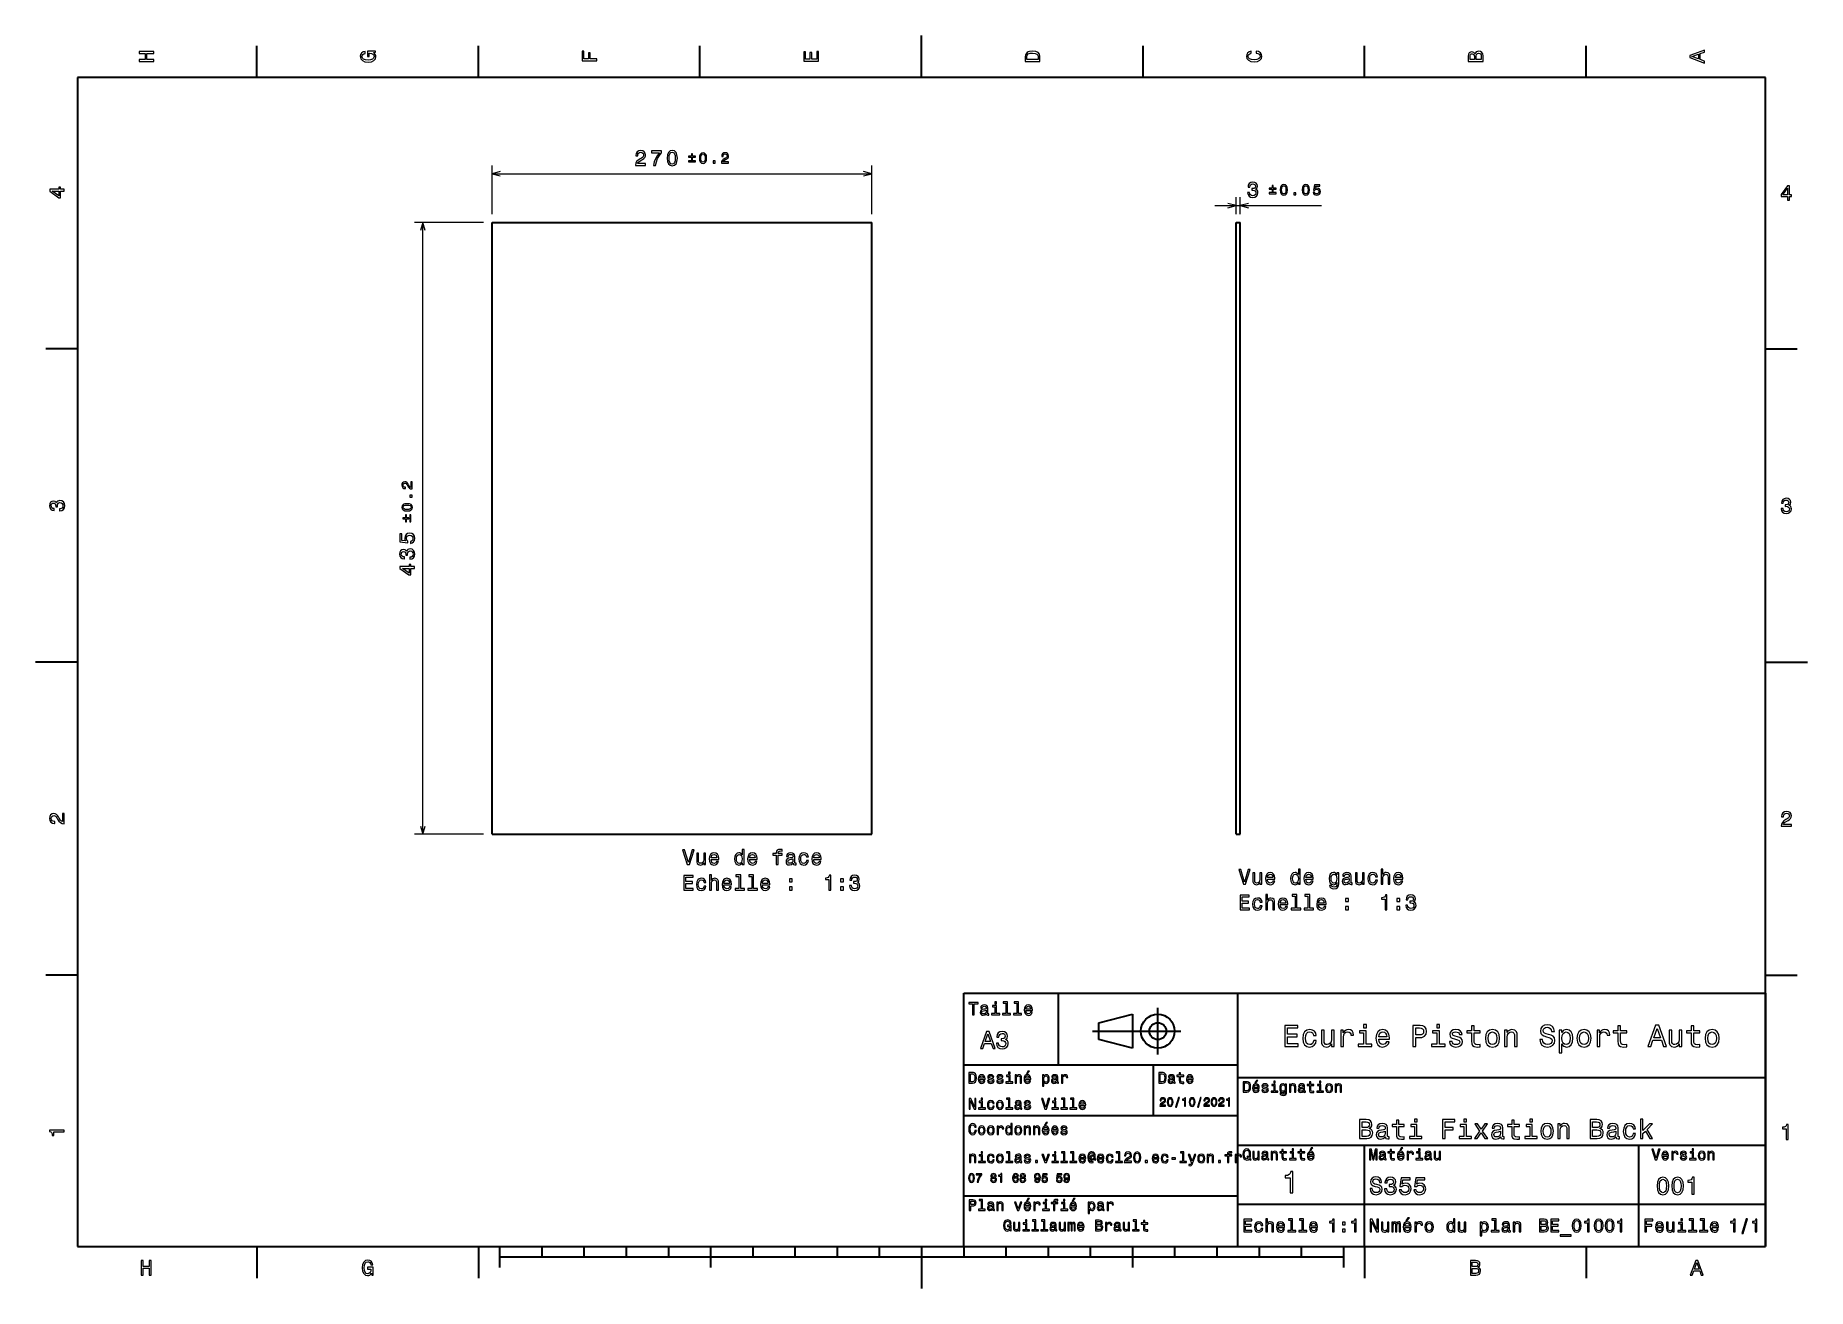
# Model space of a CAD drawing. Extents: x 0 to 420, y 0 to 297.
import ezdxf

# ---------------------------------------------------------------- set-up
doc = ezdxf.new("R2010")
doc.units = 0

msp = doc.modelspace()

# ---------------------------------------------------------------- linework, layer by layer
at = {"color": 7, "lineweight": 35, "ltscale": 0.1875}
for p, q in [((52.5, 287), (52.5, 294.5)), ((105, 287), (105, 294.5)), ((157.5, 287), (157.5, 294.5)), ((262.5, 287), (262.5, 294.5)), ((315, 287), (315, 294.5)), ((367.5, 287), (367.5, 294.5)), ((10, 222.699997), (2.5, 222.699997)), ((410, 222.699997), (417.5, 222.699997)), ((10, 74.300003), (2.5, 74.300003)), ((410, 74.300003), (417.5, 74.300003)), ((52.5, 10), (52.5, 2.5)), ((105, 10), (105, 2.5)), ((315, 10), (315, 2.5)), ((367.5, 10), (367.5, 2.5))]:
    msp.add_line(p, q, dxfattribs=at)
at = {"color": 7, "lineweight": 35, "ltscale": 0.25}
for p, q in [((210, 287), (210, 297)), ((10, 148.5), (0, 148.5)), ((410, 148.5), (420, 148.5)), ((315, 10), (315, 20)), ((210, 10), (210, 0))]:
    msp.add_line(p, q, dxfattribs=at)
at = {"color": 7, "lineweight": 35}
for p, q in [((410, 287), (10, 287)), ((10, 287), (10, 10)), ((410, 10), (410, 287)), ((108.220871, 107.664719), (108.220871, 252.664719)), ((108.220871, 252.664719), (198.220871, 252.664719)), ((198.220871, 107.664719), (198.220871, 252.664719)), ((284.542267, 107.664719), (284.542267, 252.664719)), ((285.542267, 107.664719), (285.542267, 252.664719)), ((108.220871, 107.664719), (198.220871, 107.664719)), ((220, 10), (220, 70)), ((220, 70), (410, 70)), ((285, 10), (285, 70)), ((410, 70), (410, 10)), ((250.5, 61), (271.5, 61)), ((220, 53), (285, 53)), ((285, 50), (410, 50)), ((220, 41), (285, 41)), ((285, 34), (410, 34)), ((380, 10), (380, 34)), ((220, 22), (285, 22)), ((285, 20), (410, 20)), ((10, 10), (410, 10)), ((220, 10), (410, 10)), ((110, 7.5), (310, 7.5))]:
    msp.add_line(p, q, dxfattribs=at)
at = {"color": 7, "lineweight": 13, "ltscale": 0.288568}
for p, q in [((108.220871, 254.664719), (108.220871, 266.207458)), ((198.220871, 254.664719), (198.220871, 266.207458))]:
    msp.add_line(p, q, dxfattribs=at)
at = {"color": 7, "lineweight": 13}
for p, q in [((108.220871, 264.207458), (198.220871, 264.207458)), ((279.542267, 256.682892), (304.777557, 256.682892)), ((91.813217, 107.664719), (91.813217, 252.664719))]:
    msp.add_line(p, q, dxfattribs=at)
at = {"color": 7, "lineweight": 13, "ltscale": 0.100454}
for p, q in [((284.542267, 254.664719), (284.542267, 258.682892)), ((285.542267, 254.664719), (285.542267, 258.682892))]:
    msp.add_line(p, q, dxfattribs=at)
at = {"color": 7, "lineweight": 13, "ltscale": 0.410191}
for p, q in [((106.220871, 252.664719), (89.813217, 252.664719)), ((106.220871, 107.664719), (89.813217, 107.664719))]:
    msp.add_line(p, q, dxfattribs=at)
at = {"color": 7, "lineweight": 35, "ltscale": 0.025}
for p, q in [((284.542267, 252.664719), (285.542267, 252.664719)), ((284.542267, 107.664719), (285.542267, 107.664719))]:
    msp.add_line(p, q, dxfattribs=at)
at = {"color": 7, "lineweight": 35, "ltscale": 0.425}
msp.add_line((242.5, 53), (242.5, 70), dxfattribs=at)
at = {"color": 7, "lineweight": 35, "ltscale": 0.206155}
for p, q in [((252, 63), (260, 65)), ((260, 57), (252, 59))]:
    msp.add_line(p, q, dxfattribs=at)
at = {"color": 7, "lineweight": 35, "ltscale": 0.1}
msp.add_line((252, 59), (252, 63), dxfattribs=at)
at = {"color": 7, "lineweight": 35, "ltscale": 0.2}
msp.add_line((260, 65), (260, 57), dxfattribs=at)
at = {"color": 7, "lineweight": 35, "ltscale": 0.275}
msp.add_line((266, 55.5), (266, 66.5), dxfattribs=at)
at = {"color": 7, "lineweight": 35, "ltscale": 0.3}
msp.add_line((265, 41), (265, 53), dxfattribs=at)
at = {"color": 7, "lineweight": 35, "ltscale": 0.35}
msp.add_line((315, 20), (315, 34), dxfattribs=at)
at = {"color": 7, "lineweight": 35, "ltscale": 0.125}
for p, q in [((110, 10), (110, 5)), ((160, 10), (160, 5)), ((260, 10), (260, 5)), ((310, 10), (310, 5))]:
    msp.add_line(p, q, dxfattribs=at)
at = {"color": 7, "lineweight": 35, "ltscale": 0.0625}
for p, q in [((120, 10), (120, 7.5)), ((130, 10), (130, 7.5)), ((140, 10), (140, 7.5)), ((150, 10), (150, 7.5)), ((170, 10), (170, 7.5)), ((180, 10), (180, 7.5)), ((190, 10), (190, 7.5)), ((200, 10), (200, 7.5)), ((220, 10), (220, 7.5)), ((230, 10), (230, 7.5)), ((240, 10), (240, 7.5)), ((250, 10), (250, 7.5)), ((270, 10), (270, 7.5)), ((280, 10), (280, 7.5)), ((290, 10), (290, 7.5)), ((300, 10), (300, 7.5))]:
    msp.add_line(p, q, dxfattribs=at)
at = {"color": 7, "lineweight": 13}
for points in [[(28.083214, 290.829987), (28.083214, 291.299011), (26.439121, 291.299011), (26.439121, 292.701019), (28.083214, 292.701019), (28.083214, 293.164978), (24.583214, 293.164978), (24.583214, 292.701019), (26.010447, 292.701019), (26.010447, 291.299011), (24.583214, 291.299011), (24.583214, 290.829987)], [(80.114197, 292.922913), (80.583214, 293.008667), (80.583214, 293.260803), (78.692001, 293.260803), (78.692001, 291.984863), (79.120674, 291.984863), (79.120674, 292.771606), (79.15094, 292.771606), (79.614914, 292.71109), (79.957855, 292.549713), (80.174713, 292.302612), (80.245316, 291.994965), (80.154541, 291.652039), (79.882202, 291.384735), (79.433357, 291.213257), (78.818085, 291.15274), (78.207855, 291.208221), (77.759003, 291.3797), (77.486671, 291.652039), (77.390854, 292.020172), (77.441284, 292.272339), (77.582497, 292.479126), (77.819527, 292.630402), (78.137245, 292.716156), (78.137245, 293.215424), (77.653099, 293.08429), (77.289986, 292.837189), (77.068085, 292.489197), (76.987396, 292.050446), (77.113472, 291.475525), (77.481628, 291.041779), (78.0616, 290.764404), (78.833214, 290.668579), (79.609871, 290.764404), (80.189842, 291.041779), (80.557999, 291.450287), (80.679039, 291.964691), (80.638687, 292.252167), (80.537827, 292.509369), (80.361313, 292.731262)], [(133.083206, 290.966156), (133.083206, 291.43515), (131.474411, 291.43515), (131.474411, 292.907776), (131.055832, 292.907776), (131.055832, 291.43515), (130.006836, 291.43515), (130.006836, 293.245697), (129.583206, 293.245697), (129.583206, 290.966156)], [(185.583206, 290.940918), (185.583206, 293.159943), (185.159576, 293.159943), (185.159576, 291.404907), (183.974411, 291.404907), (183.974411, 292.968292), (183.555832, 292.968292), (183.555832, 291.404907), (182.506836, 291.404907), (182.506836, 293.119598), (182.083206, 293.119598), (182.083206, 290.940918)], [(234.583206, 291.994965), (234.583206, 290.829987), (238.083206, 290.829987), (238.083206, 291.994965), (237.97226, 292.544678), (237.634354, 292.953186), (237.084641, 293.205353), (236.333206, 293.296112), (235.566635, 293.215424), (235.264038, 293.114563), (235.021973, 292.973358), (234.694153, 292.56485), (234.613464, 292.297546)], [(235.001801, 291.959656), (235.077438, 292.342957), (235.309433, 292.605194), (235.722977, 292.761536), (236.333206, 292.811951), (236.923264, 292.7565), (237.336807, 292.600159), (237.583923, 292.332855), (237.664612, 291.959656), (237.664612, 291.299011), (235.001801, 291.299011)], [(289.282074, 292.817017), (289.705688, 292.716156), (290.008301, 292.549713), (290.194885, 292.317719), (290.255402, 292.04541), (290.164642, 291.71759), (289.892303, 291.460388), (289.448486, 291.28891), (288.833221, 291.233429), (288.222992, 291.28891), (287.774139, 291.455353), (287.501801, 291.712555), (287.405975, 292.04541), (287.456421, 292.287476), (287.597626, 292.494232), (287.824585, 292.65564), (288.137268, 292.766571), (288.137268, 293.245697), (287.658142, 293.094391), (287.295044, 292.832153), (287.068085, 292.47406), (286.987396, 292.04541), (287.113495, 291.510803), (287.466492, 291.102325), (288.046478, 290.840057), (288.833221, 290.749298), (289.619965, 290.840057), (290.199951, 291.102325), (290.558014, 291.510803), (290.679047, 292.04541), (290.583221, 292.514404), (290.315918, 292.89267), (289.877167, 293.159943), (289.282074, 293.301147)], [(341.192017, 292.630402), (340.899506, 292.983429), (340.70282, 293.074219), (340.460754, 293.104462), (340.082489, 293.03891), (339.810181, 292.842224), (339.643738, 292.524506), (339.583221, 292.080688), (339.583221, 290.835022), (343.083221, 290.835022), (343.083221, 292.151306), (343.012604, 292.620331), (342.805847, 292.968292), (342.478027, 293.18515), (342.034241, 293.260803), (341.736694, 293.215424), (341.489563, 293.094391), (341.308014, 292.897705)], [(341.035675, 291.984863), (341.035675, 291.299011), (340.001801, 291.299011), (340.001801, 292.025208), (340.032074, 292.297546), (340.122833, 292.489197), (340.279175, 292.605194), (340.511169, 292.645538), (340.743164, 292.600159), (340.904541, 292.479126), (341.005402, 292.272339)], [(342.664642, 292.095825), (342.664642, 291.299011), (341.45929, 291.299011), (341.45929, 292.050446), (341.494598, 292.368164), (341.600525, 292.595093), (341.782074, 292.731262), (342.044312, 292.776672), (342.321686, 292.731262), (342.513336, 292.605194), (342.629333, 292.393372)], [(395.583221, 290.466858), (395.583221, 290.930847), (394.554413, 291.299011), (394.554413, 292.695984), (395.583221, 293.064117), (395.583221, 293.538177), (392.078186, 292.257202), (392.078186, 291.742798)], [(394.125732, 291.460388), (392.582489, 292), (394.125732, 292.539642)], [(142.218872, 266.207458), (144.624496, 266.207458), (144.624496, 266.641174), (142.72319, 266.641174), (142.829102, 266.878204), (143.010651, 267.07489), (143.57045, 267.432983), (143.868011, 267.584259), (144.200851, 267.801117), (144.437897, 268.053284), (144.574051, 268.35083), (144.624496, 268.688721), (144.538757, 269.112366), (144.301727, 269.445221), (143.938614, 269.657043), (143.469589, 269.732697), (142.985443, 269.646942), (142.617279, 269.409912), (142.380249, 269.031677), (142.299561, 268.532379), (142.299561, 268.461792), (142.758499, 268.461792), (142.758499, 268.502136), (142.803879, 268.845062), (142.940048, 269.097229), (143.156906, 269.258606), (143.444366, 269.314087), (143.736877, 269.263672), (143.953735, 269.137573), (144.094955, 268.940887), (144.145386, 268.693787), (144.110077, 268.461792), (144.014252, 268.265106), (143.852875, 268.093628), (143.630966, 267.942322), (143.33342, 267.780945), (142.839188, 267.468262), (142.491211, 267.135406), (142.284424, 266.731964), (142.218872, 266.222595)], [(146.484436, 266.207458), (146.99379, 266.207458), (147.160217, 267.039612), (147.452728, 267.816254), (147.866272, 268.537445), (148.405899, 269.213226), (148.405899, 269.631805), (146.005325, 269.631805), (146.005325, 269.172882), (147.921753, 269.172882), (147.366989, 268.492035), (146.94841, 267.780945), (146.655899, 267.024475)], [(149.706039, 267.917114), (149.781693, 267.125336), (150.018723, 266.560486), (150.396973, 266.21756), (150.921463, 266.106598), (151.440918, 266.21756), (151.819153, 266.560486), (152.051147, 267.125336), (152.131836, 267.917114), (152.051147, 268.703857), (151.955322, 269.016541), (151.819153, 269.273743), (151.440918, 269.616699), (150.921463, 269.732697), (150.396973, 269.616699), (150.018723, 269.268707), (149.781693, 268.703857)], [(150.190201, 267.917114), (150.230545, 268.527344), (150.356628, 268.966125), (150.583572, 269.223328), (150.921463, 269.314087), (151.254318, 269.223328), (151.481262, 268.966125), (151.607346, 268.527344), (151.64769, 267.917114), (151.607346, 267.301849), (151.481262, 266.863098), (151.254318, 266.605896), (150.921463, 266.520142), (150.583572, 266.605896), (150.356628, 266.863098), (150.230545, 267.301849)], [(155.478516, 267.502075), (155.722107, 267.502075), (155.722107, 268.112793), (156.421097, 268.112793), (156.421097, 268.352844), (155.722107, 268.352844), (155.722107, 268.960052), (155.478516, 268.960052), (155.478516, 268.352844), (154.779526, 268.352844), (154.779526, 268.112793), (155.478516, 268.112793)], [(157.366501, 267.92923), (157.419464, 267.374969), (157.585388, 266.979584), (157.850159, 266.739532), (158.2173, 266.661865), (158.580917, 266.739532), (158.845688, 266.979584), (159.008072, 267.374969), (159.06456, 267.92923), (159.008072, 268.47995), (158.940994, 268.698822), (158.845688, 268.878876), (158.580917, 269.118927), (158.2173, 269.200104), (157.850159, 269.118927), (157.585388, 268.875336), (157.419464, 268.47995)], [(157.705414, 267.92923), (157.733658, 268.356384), (157.821915, 268.663513), (157.980774, 268.843567), (158.2173, 268.907104), (158.450302, 268.843567), (158.609161, 268.663513), (158.697418, 268.356384), (158.725662, 267.92923), (158.697418, 267.498535), (158.609161, 267.191406), (158.450302, 267.011353), (158.2173, 266.951355), (157.980774, 267.011353), (157.821915, 267.191406), (157.733658, 267.498535)], [(162.586349, 266.732452), (164.270279, 266.732452), (164.270279, 267.036072), (162.939377, 267.036072), (163.013504, 267.201996), (163.140594, 267.339661), (163.532455, 267.590332), (163.740738, 267.696228), (163.97374, 267.848022), (164.139664, 268.024536), (164.234985, 268.232819), (164.270279, 268.46936), (164.210266, 268.7659), (164.044342, 268.998901), (163.790161, 269.147156), (163.461853, 269.200104), (163.122955, 269.140106), (162.865234, 268.974182), (162.69931, 268.709412), (162.642838, 268.359924), (162.642838, 268.310486), (162.964081, 268.310486), (162.964081, 268.338745), (162.995865, 268.578796), (163.091171, 268.75531), (163.242981, 268.868286), (163.444199, 268.907104), (163.648956, 268.871796), (163.800751, 268.783539), (163.899612, 268.645874), (163.934906, 268.47287), (163.910202, 268.310486), (163.843124, 268.172821), (163.730148, 268.052795), (163.574814, 267.946869), (163.366531, 267.833893), (163.020569, 267.615021), (162.776978, 267.382019), (162.632248, 267.099609), (162.586349, 266.743042)], [(154.779526, 267.261993), (154.779526, 267.018402), (156.421097, 267.018402), (156.421097, 267.261993)], [(160.588928, 266.732452), (161.076096, 266.732452), (161.076096, 267.258484), (160.588928, 267.258484)], [(6.833213, 260.077362), (6.833213, 260.53125), (5.965778, 260.53125), (5.965778, 261.030548), (5.56232, 261.030548), (5.56232, 260.53125), (3.408862, 260.53125), (3.408862, 260.072327), (5.521974, 258.539185), (5.965778, 258.539185), (5.965778, 260.077362)], [(287.302551, 259.782318), (287.302551, 259.747009), (287.38324, 259.262878), (287.62027, 258.89975), (287.993469, 258.667755), (288.487732, 258.582031), (289.012207, 258.667755), (289.405579, 258.889679), (289.657745, 259.242706), (289.748535, 259.696594), (289.708191, 259.994141), (289.597229, 260.236206), (289.41568, 260.422821), (289.173584, 260.55899), (289.501404, 260.831329), (289.617401, 261.265045), (289.541748, 261.658417), (289.32489, 261.955963), (288.971863, 262.142548), (288.487732, 262.20813), (288.033844, 262.127411), (287.685852, 261.905518), (287.458893, 261.55249), (287.38324, 261.083466), (287.38324, 261.048187), (287.832092, 261.048187), (287.872437, 261.370941), (288.003571, 261.602936), (288.215393, 261.744141), (288.512939, 261.794556), (288.775177, 261.754211), (288.966827, 261.648315), (289.082825, 261.476837), (289.128204, 261.244873), (289.082825, 260.997742), (288.961792, 260.831329), (288.749969, 260.730438), (288.462494, 260.700195), (288.265808, 260.705231), (288.265808, 260.306824), (288.512939, 260.316895), (288.830658, 260.271515), (289.067688, 260.150482), (289.208893, 259.953796), (289.259338, 259.696594), (289.203857, 259.404083), (289.057617, 259.187225), (288.825623, 259.051056), (288.517975, 259.005676), (288.200256, 259.056091), (287.968262, 259.207397), (287.822021, 259.449463), (287.766541, 259.782318)], [(293.130524, 259.977509), (293.374115, 259.977509), (293.374115, 260.588226), (294.07309, 260.588226), (294.07309, 260.828278), (293.374115, 260.828278), (293.374115, 261.435486), (293.130524, 261.435486), (293.130524, 260.828278), (292.431519, 260.828278), (292.431519, 260.588226), (293.130524, 260.588226)], [(295.018494, 260.404663), (295.071442, 259.850403), (295.237366, 259.455017), (295.502136, 259.214966), (295.869293, 259.137299), (296.23291, 259.214966), (296.497681, 259.455017), (296.660065, 259.850403), (296.716553, 260.404663), (296.660065, 260.955383), (296.592987, 261.174255), (296.497681, 261.354309), (296.23291, 261.59436), (295.869293, 261.675537), (295.502136, 261.59436), (295.237366, 261.350769), (295.071442, 260.955383)], [(295.357391, 260.404663), (295.385651, 260.831818), (295.473907, 261.138947), (295.632751, 261.319), (295.869293, 261.382538), (296.102295, 261.319), (296.261139, 261.138947), (296.349396, 260.831818), (296.377655, 260.404663), (296.349396, 259.973969), (296.261139, 259.66684), (296.102295, 259.486786), (295.869293, 259.426788), (295.632751, 259.486786), (295.473907, 259.66684), (295.385651, 259.973969)], [(300.248932, 260.404663), (300.30188, 259.850403), (300.467804, 259.455017), (300.732574, 259.214966), (301.099701, 259.137299), (301.463318, 259.214966), (301.728088, 259.455017), (301.890503, 259.850403), (301.946991, 260.404663), (301.890503, 260.955383), (301.823425, 261.174255), (301.728088, 261.354309), (301.463318, 261.59436), (301.099701, 261.675537), (300.732574, 261.59436), (300.467804, 261.350769), (300.30188, 260.955383)], [(300.58783, 260.404663), (300.616058, 260.831818), (300.704315, 261.138947), (300.86319, 261.319), (301.099701, 261.382538), (301.332703, 261.319), (301.491577, 261.138947), (301.579834, 260.831818), (301.608063, 260.404663), (301.579834, 259.973969), (301.491577, 259.66684), (301.332703, 259.486786), (301.099701, 259.426788), (300.86319, 259.486786), (300.704315, 259.66684), (300.616058, 259.973969)], [(302.839417, 259.846863), (302.917084, 259.557404), (303.090088, 259.331451), (303.344238, 259.190247), (303.669037, 259.137299), (304.025604, 259.200836), (304.304474, 259.37381), (304.480988, 259.64917), (304.548065, 260.002197), (304.488068, 260.330536), (304.318604, 260.588226), (304.053833, 260.75415), (303.711395, 260.814178), (303.446625, 260.77179), (303.241882, 260.655304), (303.340729, 261.31546), (304.41391, 261.31546), (304.41391, 261.60495), (303.104187, 261.60495), (302.910034, 260.305817), (303.192444, 260.305817), (303.397217, 260.471741), (303.658447, 260.531738), (303.884369, 260.49292), (304.057373, 260.379944), (304.166809, 260.20697), (304.205627, 259.984558), (304.166809, 259.762146), (304.053833, 259.589172), (303.880859, 259.479736), (303.658447, 259.440887), (303.471344, 259.465607), (303.326599, 259.546814), (303.220703, 259.673889), (303.167725, 259.846863)], [(415.277374, 257.966766), (415.731262, 257.966766), (415.731262, 258.834198), (416.23056, 258.834198), (416.23056, 259.237671), (415.731262, 259.237671), (415.731262, 261.391113), (415.272339, 261.391113), (413.739197, 259.278015), (413.739197, 258.834198), (415.277374, 258.834198)], [(414.162842, 259.237671), (415.277374, 260.806091), (415.277374, 259.237671)], [(5.56232, 258.96283), (3.993876, 260.077362), (5.56232, 260.077362)], [(292.431519, 259.737427), (292.431519, 259.493835), (294.07309, 259.493835), (294.07309, 259.737427)], [(298.240906, 259.207886), (298.728088, 259.207886), (298.728088, 259.733917), (298.240906, 259.733917)], [(89.288223, 189.530197), (89.288223, 191.214127), (88.984619, 191.214127), (88.984619, 189.883224), (88.818695, 189.957367), (88.681015, 190.084442), (88.430367, 190.476303), (88.324463, 190.684601), (88.172653, 190.917587), (87.99614, 191.083511), (87.787857, 191.178833), (87.551338, 191.214127), (87.254791, 191.154114), (87.021797, 190.98819), (86.87352, 190.734024), (86.820572, 190.405701), (86.880585, 190.066803), (87.046509, 189.809082), (87.311279, 189.643173), (87.660774, 189.586685), (87.71019, 189.586685), (87.71019, 189.907944), (87.681953, 189.907944), (87.441895, 189.939713), (87.265381, 190.035019), (87.152412, 190.186829), (87.113586, 190.388046), (87.14888, 190.592804), (87.237137, 190.744614), (87.374825, 190.84346), (87.547798, 190.878754), (87.71019, 190.85405), (87.847878, 190.786972), (87.967903, 190.673996), (88.073807, 190.518677), (88.186775, 190.310379), (88.405655, 189.964417), (88.638649, 189.72084), (88.921066, 189.576096), (89.277634, 189.530197)], [(5.73379, 184.329117), (5.769093, 184.329117), (6.253242, 184.409805), (6.616354, 184.646835), (6.848343, 185.020035), (6.934078, 185.514282), (6.848343, 186.038773), (6.626441, 186.432144), (6.273415, 186.684311), (5.819525, 186.775085), (5.521974, 186.734741), (5.279899, 186.623795), (5.0933, 186.44223), (4.957133, 186.20015), (4.684798, 186.527969), (4.251081, 186.643967), (3.857709, 186.568314), (3.560158, 186.351456), (3.373559, 185.998428), (3.307997, 185.514282), (3.388689, 185.060394), (3.610591, 184.712402), (3.963617, 184.485458), (4.432637, 184.409805), (4.46794, 184.409805), (4.46794, 184.858658), (4.145173, 184.899002), (3.913184, 185.030121), (3.771974, 185.241943), (3.721542, 185.53949), (3.761888, 185.801743), (3.867795, 185.993378), (4.039265, 186.109375), (4.271254, 186.15477), (4.518372, 186.109375), (4.684798, 185.988342), (4.785663, 185.77652), (4.815922, 185.489059), (4.810879, 185.292374), (5.209294, 185.292374), (5.199208, 185.53949), (5.244596, 185.857224), (5.365634, 186.094254), (5.56232, 186.235458), (5.819525, 186.285889), (6.112032, 186.230423), (6.328891, 186.084167), (6.465058, 185.852173), (6.510447, 185.54454), (6.460014, 185.226807), (6.308718, 184.994827), (6.066643, 184.848572), (5.73379, 184.793091)], [(88.091461, 184.310364), (88.645706, 184.363312), (89.041107, 184.529236), (89.281158, 184.794006), (89.358826, 185.161148), (89.281158, 185.524765), (89.041107, 185.789536), (88.645706, 185.951935), (88.091461, 186.008408), (87.540741, 185.951935), (87.321869, 185.884857), (87.141823, 185.789536), (86.901764, 185.524765), (86.820572, 185.161148), (86.901764, 184.794006), (87.145355, 184.529236), (87.540741, 184.363312)], [(88.091461, 184.649261), (87.664307, 184.677505), (87.357162, 184.765762), (87.177124, 184.924622), (87.113586, 185.161148), (87.177124, 185.39415), (87.357162, 185.553009), (87.664307, 185.641266), (88.091461, 185.66951), (88.522156, 185.641266), (88.829285, 185.553009), (89.009323, 185.39415), (89.069344, 185.161148), (89.009323, 184.924622), (88.829285, 184.765762), (88.522156, 184.677505)], [(89.288223, 187.532776), (89.288223, 188.019958), (88.762215, 188.019958), (88.762215, 187.532776)], [(413.729126, 184.866226), (413.729126, 184.830917), (413.809814, 184.346771), (414.046844, 183.983658), (414.420044, 183.751663), (414.914276, 183.665939), (415.438782, 183.751663), (415.832153, 183.973572), (416.08429, 184.326599), (416.175079, 184.780487), (416.134735, 185.078033), (416.023773, 185.320114), (415.842224, 185.506714), (415.600159, 185.642883), (415.927948, 185.915222), (416.043945, 186.348938), (415.968292, 186.74231), (415.751434, 187.039856), (415.398407, 187.226456), (414.914276, 187.292023), (414.460388, 187.211319), (414.112396, 186.989426), (413.885468, 186.636398), (413.809814, 186.167374), (413.809814, 186.13208), (414.258636, 186.13208), (414.299011, 186.454834), (414.430115, 186.686829), (414.641937, 186.828033), (414.939484, 186.878479), (415.201721, 186.83812), (415.393372, 186.732224), (415.509369, 186.560745), (415.554749, 186.328766), (415.509369, 186.081635), (415.388336, 185.915222), (415.176514, 185.814346), (414.889069, 185.784088), (414.692383, 185.789139), (414.692383, 185.390717), (414.939484, 185.400803), (415.257202, 185.355423), (415.494232, 185.234375), (415.635468, 185.037689), (415.685883, 184.780487), (415.630402, 184.487976), (415.484161, 184.271118), (415.252167, 184.134949), (414.944519, 184.089569), (414.626801, 184.139999), (414.394806, 184.29129), (414.248566, 184.533371), (414.193085, 184.866226)], [(88.518623, 182.422379), (88.518623, 182.66597), (87.907883, 182.66597), (87.907883, 183.36496), (87.667831, 183.36496), (87.667831, 182.66597), (87.060623, 182.66597), (87.060623, 182.422379), (87.667831, 182.422379), (87.667831, 181.723389), (87.907883, 181.723389), (87.907883, 182.422379)], [(88.758682, 181.723389), (89.002266, 181.723389), (89.002266, 183.36496), (88.758682, 183.36496)], [(88.900398, 176.614594), (89.313942, 176.72554), (89.636703, 176.972656), (89.83844, 177.33577), (89.914085, 177.799759), (89.823303, 178.309113), (89.576187, 178.707535), (89.182816, 178.959702), (88.678497, 179.055511), (88.209473, 178.969788), (87.841316, 178.727707), (87.604286, 178.349457), (87.518555, 177.860275), (87.579071, 177.482025), (87.745499, 177.189514), (86.802414, 177.330734), (86.802414, 178.863876), (86.38887, 178.863876), (86.38887, 176.992828), (88.244781, 176.715454), (88.244781, 177.118912), (88.007751, 177.411423), (87.922005, 177.784622), (87.977486, 178.107391), (88.13887, 178.354507), (88.385986, 178.510849), (88.703712, 178.566315), (89.021431, 178.510849), (89.268555, 178.349457), (89.424896, 178.102341), (89.480362, 177.784622), (89.445068, 177.517334), (89.329071, 177.310562), (89.147514, 177.159256), (88.900398, 177.083618)], [(88.713791, 172.858398), (88.7491, 172.858398), (89.233246, 172.939087), (89.596359, 173.176117), (89.828354, 173.549316), (89.914085, 174.043549), (89.828354, 174.568054), (89.606445, 174.961426), (89.253418, 175.213577), (88.79953, 175.304367), (88.501984, 175.264023), (88.259903, 175.153061), (88.073311, 174.971512), (87.937141, 174.729431), (87.664803, 175.057251), (87.231087, 175.173233), (86.837715, 175.097595), (86.540169, 174.880737), (86.353561, 174.52771), (86.288002, 174.043549), (86.36869, 173.589661), (86.590591, 173.241684), (86.943619, 173.01474), (87.412643, 172.939087), (87.447945, 172.939087), (87.447945, 173.387939), (87.125183, 173.428284), (86.893188, 173.559402), (86.751984, 173.771225), (86.701546, 174.068771), (86.74189, 174.331024), (86.847809, 174.522659), (87.019272, 174.638657), (87.251259, 174.684052), (87.498383, 174.638657), (87.664803, 174.517624), (87.765671, 174.305801), (87.795929, 174.018341), (87.790878, 173.821655), (88.189301, 173.821655), (88.179214, 174.068771), (88.224609, 174.38649), (88.345642, 174.62352), (88.542328, 174.76474), (88.79953, 174.81517), (89.092041, 174.759689), (89.308899, 174.613434), (89.445068, 174.381454), (89.490456, 174.073822), (89.440018, 173.756088), (89.288727, 173.524109), (89.046646, 173.377853), (88.713791, 173.322372)], [(89.813217, 170.670639), (89.813217, 171.124542), (88.945786, 171.124542), (88.945786, 171.62381), (88.542328, 171.62381), (88.542328, 171.124542), (86.38887, 171.124542), (86.38887, 170.665604), (88.501984, 169.132462), (88.945786, 169.132462), (88.945786, 170.670639)], [(88.542328, 169.556091), (86.973885, 170.670639), (88.542328, 170.670639)], [(6.833213, 110.169449), (6.833213, 112.575073), (6.399496, 112.575073), (6.399496, 110.673775), (6.162464, 110.779686), (5.965778, 110.961243), (5.607709, 111.521034), (5.456412, 111.818588), (5.239553, 112.151443), (4.987392, 112.388474), (4.689842, 112.524643), (4.351945, 112.575073), (3.928314, 112.489334), (3.595461, 112.252304), (3.383646, 111.889191), (3.307997, 111.420174), (3.393732, 110.93602), (3.630764, 110.567871), (4.009006, 110.330833), (4.508286, 110.250145), (4.578891, 110.250145), (4.578891, 110.709076), (4.538545, 110.709076), (4.195605, 110.754463), (3.943444, 110.890633), (3.782061, 111.107491), (3.726585, 111.394958), (3.777017, 111.687462), (3.903098, 111.90432), (4.099784, 112.045532), (4.346902, 112.095963), (4.578891, 112.060661), (4.775577, 111.964844), (4.947046, 111.803459), (5.098343, 111.581558), (5.259727, 111.284004), (5.572406, 110.789772), (5.90526, 110.441788), (6.308718, 110.235016), (6.818084, 110.169449)], [(413.76947, 109.566788), (416.175079, 109.566788), (416.175079, 110.000504), (414.273773, 110.000504), (414.3797, 110.237534), (414.561249, 110.434219), (415.121033, 110.79229), (415.418579, 110.943588), (415.751434, 111.160446), (415.988464, 111.412613), (416.124634, 111.710159), (416.175079, 112.048058), (416.089355, 112.471687), (415.852325, 112.804543), (415.489197, 113.016357), (415.020172, 113.092003), (414.536041, 113.006271), (414.167877, 112.769234), (413.930847, 112.390999), (413.850159, 111.891716), (413.850159, 111.821114), (414.309082, 111.821114), (414.309082, 111.861458), (414.354462, 112.204399), (414.490631, 112.456558), (414.707489, 112.617943), (414.994965, 112.673416), (415.287476, 112.622986), (415.504333, 112.496902), (415.645538, 112.300217), (415.695984, 112.053101), (415.660675, 111.821114), (415.56485, 111.624428), (415.403473, 111.452957), (415.181549, 111.301659), (414.884003, 111.140274), (414.389771, 110.827591), (414.041779, 110.494743), (413.835022, 110.091286), (413.76947, 109.581917)], [(155.616409, 103.979797), (154.738876, 100.999252), (153.836151, 103.979797), (153.35704, 103.979797), (154.486725, 100.474754), (154.991043, 100.474754), (156.095505, 103.979797)], [(158.818848, 103.182968), (158.375046, 103.182968), (158.375046, 101.619568), (158.324615, 101.256454), (158.17836, 100.994209), (157.951416, 100.832825), (157.65387, 100.782394), (157.41684, 100.822739), (157.265533, 100.943771), (157.17981, 101.150543), (157.159637, 101.443054), (157.159637, 103.182968), (156.71582, 103.182968), (156.71582, 101.40271), (156.730957, 101.04464), (156.826782, 100.747086), (157.119293, 100.474754), (157.588303, 100.378937), (157.840469, 100.414238), (158.057327, 100.505013), (158.243927, 100.661354), (158.395218, 100.888298), (158.395218, 100.474754), (158.818848, 100.474754)], [(160.155304, 101.700256), (161.930527, 101.700256), (161.935562, 101.907028), (161.854874, 102.487), (161.63298, 102.920723), (161.279953, 103.182968), (160.810928, 103.278786), (160.35199, 103.177925), (159.998962, 102.8955), (159.772018, 102.436569), (159.69133, 101.831383), (159.766983, 101.211067), (159.993927, 100.757172), (160.341904, 100.474754), (160.795807, 100.378937), (161.189178, 100.444496), (161.511932, 100.615967), (161.748962, 100.888298), (161.885132, 101.251411), (161.446381, 101.251411), (161.355591, 101.049683), (161.224472, 100.898384), (160.851273, 100.777351), (160.563812, 100.832825), (160.346954, 101.009338), (160.205734, 101.296799), (160.155304, 101.685127)], [(160.155304, 102.073456), (160.210785, 102.42144), (160.346954, 102.678642), (160.553726, 102.834984), (160.826065, 102.890457), (161.093353, 102.834984), (161.300125, 102.678642), (161.426208, 102.42144), (161.471588, 102.073456)], [(167.503296, 100.893341), (167.503296, 100.474754), (167.947098, 100.474754), (167.947098, 104.095795), (167.508331, 104.095795), (167.508331, 102.769424), (167.170441, 103.15271), (166.963669, 103.243484), (166.726639, 103.278786), (166.297958, 103.177925), (165.965103, 102.8955), (165.748245, 102.441612), (165.672607, 101.831383), (165.748245, 101.221153), (165.965103, 100.762215), (166.297958, 100.474754), (166.726639, 100.378937), (166.963669, 100.414238), (167.175476, 100.505013)], [(166.802277, 102.880371), (167.094788, 102.809769), (167.316696, 102.613083), (167.447815, 102.285271), (167.498245, 101.831383), (167.447815, 101.372452), (167.316696, 101.04464), (167.094788, 100.842911), (166.802277, 100.777351), (166.524902, 100.842911), (166.313095, 101.04464), (166.171875, 101.377495), (166.126495, 101.831383), (166.171875, 102.280228), (166.313095, 102.60804), (166.524902, 102.809769)], [(169.263382, 101.700256), (171.038589, 101.700256), (171.04364, 101.907028), (170.962952, 102.487), (170.741043, 102.920723), (170.388016, 103.182968), (169.919006, 103.278786), (169.460068, 103.177925), (169.10704, 102.8955), (168.880096, 102.436569), (168.799408, 101.831383), (168.875046, 101.211067), (169.10199, 100.757172), (169.449982, 100.474754), (169.90387, 100.378937), (170.297241, 100.444496), (170.62001, 100.615967), (170.85704, 100.888298), (170.99321, 101.251411), (170.554443, 101.251411), (170.463669, 101.049683), (170.33255, 100.898384), (169.959351, 100.777351), (169.671875, 100.832825), (169.455017, 101.009338), (169.313812, 101.296799), (169.263382, 101.685127)], [(169.263382, 102.073456), (169.318848, 102.42144), (169.455017, 102.678642), (169.661789, 102.834984), (169.934128, 102.890457), (170.201416, 102.834984), (170.408188, 102.678642), (170.534271, 102.42144), (170.579666, 102.073456)], [(175.562378, 102.713951), (175.562378, 100.474754), (176.00618, 100.474754), (176.00618, 102.713951), (177.014816, 102.713951), (177.014816, 103.092186), (176.00618, 103.092186), (176.00618, 103.258614), (176.041473, 103.460342), (176.157471, 103.596512), (176.354156, 103.6772), (176.636581, 103.707466), (177.014816, 103.687294), (177.014816, 104.070572), (176.535706, 104.095795), (176.10199, 104.0504), (175.799408, 103.914238), (175.617844, 103.6772), (175.562378, 103.33931), (175.562378, 103.092186), (174.750412, 103.092186), (174.750412, 102.713951)], [(179.591904, 100.827782), (179.591904, 100.812653), (179.617126, 100.641182), (179.69278, 100.520142), (180.010498, 100.424324), (180.257614, 100.464668), (180.257614, 100.80761), (180.151703, 100.79248), (180.010498, 100.85804), (179.985275, 101.059769), (179.985275, 102.461784), (179.924759, 102.819855), (179.748245, 103.072014), (179.440613, 103.223312), (179.006897, 103.278786), (178.583267, 103.218269), (178.270584, 103.046799), (178.073898, 102.77951), (178.008331, 102.426483), (178.008331, 102.396225), (178.406754, 102.396225), (178.442047, 102.60804), (178.553009, 102.759338), (178.734558, 102.850113), (178.99176, 102.885414), (179.238892, 102.860199), (179.41539, 102.784554), (179.521301, 102.653427), (179.55661, 102.47187), (179.536438, 102.260056), (179.45575, 102.154152), (179.254013, 102.103714), (178.875763, 102.06337), (178.442047, 101.972595), (178.134415, 101.811211), (177.952866, 101.559052), (177.897385, 101.185852), (177.947815, 100.852997), (178.104156, 100.605881), (178.356323, 100.449539), (178.7043, 100.394066), (179.173325, 100.499969)], [(179.541473, 101.422882), (179.480957, 101.160637), (179.31958, 100.9589), (179.077499, 100.827782), (178.779953, 100.782394), (178.588303, 100.80761), (178.452133, 100.888298), (178.366409, 101.02951), (178.341187, 101.226196), (178.361359, 101.40271), (178.442047, 101.528786), (178.764816, 101.669998), (179.173325, 101.730515), (179.541473, 101.851555)], [(182.743927, 102.285271), (183.182678, 102.285271), (183.091904, 102.688728), (182.875046, 103.006454), (182.537155, 103.20314), (182.098389, 103.278786), (181.614243, 103.177925), (181.246094, 102.8955), (181.014099, 102.436569), (180.933411, 101.821297), (181.009064, 101.211067), (181.235992, 100.757172), (181.59407, 100.474754), (182.083267, 100.378937), (182.516983, 100.454582), (182.854874, 100.666397), (183.086868, 100.999252), (183.187729, 101.443054), (182.764099, 101.443054), (182.688446, 101.160637), (182.547241, 100.948814), (182.345505, 100.817696), (182.098389, 100.777351), (181.790756, 100.842911), (181.568848, 101.04464), (181.432678, 101.372452), (181.387299, 101.836426), (181.432678, 102.290314), (181.573898, 102.618126), (181.800842, 102.819855), (182.098389, 102.890457), (182.360641, 102.84507), (182.557327, 102.72908), (182.688446, 102.537437)], [(184.443497, 101.700256), (186.218704, 101.700256), (186.223755, 101.907028), (186.143066, 102.487), (185.921158, 102.920723), (185.56813, 103.182968), (185.099106, 103.278786), (184.640182, 103.177925), (184.287155, 102.8955), (184.060211, 102.436569), (183.979523, 101.831383), (184.055161, 101.211067), (184.282104, 100.757172), (184.630096, 100.474754), (185.083984, 100.378937), (185.477356, 100.444496), (185.800125, 100.615967), (186.037155, 100.888298), (186.173325, 101.251411), (185.734558, 101.251411), (185.643784, 101.049683), (185.512665, 100.898384), (185.139465, 100.777351), (184.85199, 100.832825), (184.635132, 101.009338), (184.493927, 101.296799), (184.443497, 101.685127)], [(184.443497, 102.073456), (184.498962, 102.42144), (184.635132, 102.678642), (184.841904, 102.834984), (185.114243, 102.890457), (185.381531, 102.834984), (185.588303, 102.678642), (185.714386, 102.42144), (185.759766, 102.073456)], [(153.67981, 94.427925), (155.898819, 94.427925), (155.898819, 94.851555), (154.143784, 94.851555), (154.143784, 96.036713), (155.707184, 96.036713), (155.707184, 96.455299), (154.143784, 96.455299), (154.143784, 97.504295), (155.858475, 97.504295), (155.858475, 97.927925), (153.67981, 97.927925)], [(158.455734, 96.238441), (158.894501, 96.238441), (158.803726, 96.641899), (158.586868, 96.959625), (158.248962, 97.156311), (157.810211, 97.231956), (157.326065, 97.131096), (156.957901, 96.848671), (156.725922, 96.38974), (156.645218, 95.774467), (156.720871, 95.164238), (156.947815, 94.710342), (157.305878, 94.427925), (157.795074, 94.332108), (158.22879, 94.407753), (158.566696, 94.619568), (158.798676, 94.952423), (158.899551, 95.396225), (158.475922, 95.396225), (158.400269, 95.113808), (158.259048, 94.901985), (158.057327, 94.770866), (157.810211, 94.730522), (157.502579, 94.796082), (157.28067, 94.99781), (157.144501, 95.325623), (157.099106, 95.789597), (157.144501, 96.243484), (157.285706, 96.571297), (157.512665, 96.773026), (157.810211, 96.843628), (158.072449, 96.798241), (158.269135, 96.682251), (158.400269, 96.490608)], [(159.766983, 94.427925), (160.210785, 94.427925), (160.210785, 95.991325), (160.25618, 96.349396), (160.40242, 96.611641), (160.629379, 96.773026), (160.931961, 96.833542), (161.174042, 96.783112), (161.325333, 96.646942), (161.400986, 96.419998), (161.426208, 96.117409), (161.426208, 94.427925), (161.87001, 94.427925), (161.87001, 96.208183), (161.849838, 96.566254), (161.759048, 96.863808), (161.461502, 97.136139), (160.997528, 97.231956), (160.745361, 97.196655), (160.528503, 97.100838), (160.346954, 96.949539), (160.210785, 96.742767), (160.210785, 98.048965), (159.766983, 98.048965)], [(163.19133, 95.653427), (164.966553, 95.653427), (164.971588, 95.860199), (164.8909, 96.44017), (164.668991, 96.873894), (164.315979, 97.136139), (163.846954, 97.231956), (163.388016, 97.131096), (163.034988, 96.848671), (162.808044, 96.38974), (162.727356, 95.784554), (162.803009, 95.164238), (163.029953, 94.710342), (163.37793, 94.427925), (163.831818, 94.332108), (164.225189, 94.397667), (164.547958, 94.569138), (164.784988, 94.841469), (164.921158, 95.204582), (164.482391, 95.204582), (164.391617, 95.002853), (164.260498, 94.851555), (163.887299, 94.730522), (163.599838, 94.785995), (163.38298, 94.962509), (163.24176, 95.249969), (163.19133, 95.638298)], [(163.19133, 96.026627), (163.246811, 96.374611), (163.38298, 96.631813), (163.589752, 96.788155), (163.862076, 96.843628), (164.129379, 96.788155), (164.336151, 96.631813), (164.462219, 96.374611), (164.507614, 96.026627)], [(166.721588, 97.675766), (166.721588, 94.801125), (165.808762, 94.801125), (165.808762, 94.427925), (168.073181, 94.427925), (168.073181, 94.801125), (167.16539, 94.801125), (167.16539, 98.048965), (166.02562, 98.048965), (166.02562, 97.675766)], [(169.757614, 97.675766), (169.757614, 94.801125), (168.844788, 94.801125), (168.844788, 94.427925), (171.109192, 94.427925), (171.109192, 94.801125), (170.201416, 94.801125), (170.201416, 98.048965), (169.061646, 98.048965), (169.061646, 97.675766)], [(172.299408, 95.653427), (174.074615, 95.653427), (174.079666, 95.860199), (173.998962, 96.44017), (173.777069, 96.873894), (173.424042, 97.136139), (172.955017, 97.231956), (172.496094, 97.131096), (172.143066, 96.848671), (171.916122, 96.38974), (171.835419, 95.784554), (171.911072, 95.164238), (172.138016, 94.710342), (172.486008, 94.427925), (172.939896, 94.332108), (173.333267, 94.397667), (173.656036, 94.569138), (173.893066, 94.841469), (174.029236, 95.204582), (173.590469, 95.204582), (173.499695, 95.002853), (173.368561, 94.851555), (172.995361, 94.730522), (172.707901, 94.785995), (172.491043, 94.962509), (172.349838, 95.249969), (172.299408, 95.638298)], [(172.299408, 96.026627), (172.354874, 96.374611), (172.491043, 96.631813), (172.697815, 96.788155), (172.970154, 96.843628), (173.237442, 96.788155), (173.444214, 96.631813), (173.570297, 96.374611), (173.615692, 96.026627)], [(178.679077, 96.384697), (179.375046, 96.384697), (179.375046, 97.136139), (178.679077, 97.136139)], [(188.044357, 94.427925), (188.503296, 94.427925), (188.503296, 97.95314), (188.160355, 97.95314), (188.06958, 97.645508), (187.888016, 97.438736), (187.610641, 97.317696), (187.227356, 97.277351), (187.227356, 96.919281), (188.044357, 96.919281)], [(190.823181, 96.384697), (191.519135, 96.384697), (191.519135, 97.136139), (190.823181, 97.136139)], [(192.936279, 95.527351), (192.936279, 95.492043), (193.016968, 95.007896), (193.254013, 94.644783), (193.627213, 94.412796), (194.121445, 94.327057), (194.645935, 94.412796), (195.039307, 94.634697), (195.291473, 94.987724), (195.382248, 95.441612), (195.341904, 95.739166), (195.230957, 95.981239), (195.049393, 96.167839), (194.807327, 96.304008), (195.135132, 96.57634), (195.251129, 97.010056), (195.175476, 97.403427), (194.958618, 97.700981), (194.605591, 97.887581), (194.121445, 97.95314), (193.667557, 97.872452), (193.319565, 97.650551), (193.092621, 97.297523), (193.016968, 96.828499), (193.016968, 96.793198), (193.46582, 96.793198), (193.506165, 97.115967), (193.637299, 97.347954), (193.849106, 97.489166), (194.146667, 97.539597), (194.408905, 97.499252), (194.600555, 97.393341), (194.716553, 97.22187), (194.761932, 96.989883), (194.716553, 96.742767), (194.595505, 96.57634), (194.383698, 96.475479), (194.096222, 96.445213), (193.899536, 96.450256), (193.899536, 96.051842), (194.146667, 96.061928), (194.464386, 96.016541), (194.701416, 95.895508), (194.842621, 95.698822), (194.893066, 95.441612), (194.837585, 95.149109), (194.69133, 94.932251), (194.459335, 94.796082), (194.151703, 94.750694), (193.833984, 94.801125), (193.60199, 94.952423), (193.455734, 95.194496), (193.400269, 95.527351)], [(287.437805, 99.313126), (286.560272, 96.332581), (285.657532, 99.313126), (285.178436, 99.313126), (286.308105, 95.808083), (286.812439, 95.808083), (287.916901, 99.313126)], [(290.640259, 98.516296), (290.196442, 98.516296), (290.196442, 96.952896), (290.146027, 96.589783), (289.999756, 96.327538), (289.772827, 96.166153), (289.47525, 96.115723), (289.23822, 96.156067), (289.086945, 96.2771), (289.00119, 96.483871), (288.981018, 96.776382), (288.981018, 98.516296), (288.537231, 98.516296), (288.537231, 96.736038), (288.552368, 96.377968), (288.648163, 96.080414), (288.940674, 95.808083), (289.409698, 95.712265), (289.661865, 95.747566), (289.878723, 95.838341), (290.065308, 95.994682), (290.216614, 96.221626), (290.216614, 95.808083), (290.640259, 95.808083)], [(291.976715, 97.033585), (293.751923, 97.033585), (293.756958, 97.240356), (293.67627, 97.820328), (293.454376, 98.254051), (293.101349, 98.516296), (292.632324, 98.612114), (292.173401, 98.511253), (291.820374, 98.228828), (291.593414, 97.769897), (291.512726, 97.164711), (291.588379, 96.544395), (291.815308, 96.0905), (292.1633, 95.808083), (292.617188, 95.712265), (293.010559, 95.777824), (293.333344, 95.949295), (293.570374, 96.221626), (293.706543, 96.58474), (293.267761, 96.58474), (293.177002, 96.383011), (293.045868, 96.231712), (292.672668, 96.11068), (292.385193, 96.166153), (292.168335, 96.342667), (292.02713, 96.630127), (291.976715, 97.018456)], [(291.976715, 97.406784), (292.032166, 97.754768), (292.168335, 98.011971), (292.375122, 98.168312), (292.647461, 98.223785), (292.914734, 98.168312), (293.121521, 98.011971), (293.247589, 97.754768), (293.292999, 97.406784)], [(299.324677, 96.226669), (299.324677, 95.808083), (299.768494, 95.808083), (299.768494, 99.429123), (299.329742, 99.429123), (299.329742, 98.102753), (298.991821, 98.486038), (298.785065, 98.576813), (298.548035, 98.612114), (298.119354, 98.511253), (297.786499, 98.228828), (297.569641, 97.77494), (297.493988, 97.164711), (297.569641, 96.554482), (297.786499, 96.095543), (298.119354, 95.808083), (298.548035, 95.712265), (298.785065, 95.747566), (298.996887, 95.838341)], [(298.623688, 98.213699), (298.916199, 98.143097), (299.138092, 97.946411), (299.269226, 97.618599), (299.319641, 97.164711), (299.269226, 96.70578), (299.138092, 96.377968), (298.916199, 96.176239), (298.623688, 96.11068), (298.346313, 96.176239), (298.134491, 96.377968), (297.993286, 96.710823), (297.947876, 97.164711), (297.993286, 97.613556), (298.134491, 97.941368), (298.346313, 98.143097)], [(301.084778, 97.033585), (302.859985, 97.033585), (302.865021, 97.240356), (302.784332, 97.820328), (302.562439, 98.254051), (302.209412, 98.516296), (301.740387, 98.612114), (301.281464, 98.511253), (300.928436, 98.228828), (300.701477, 97.769897), (300.620789, 97.164711), (300.696442, 96.544395), (300.923401, 96.0905), (301.271362, 95.808083), (301.72525, 95.712265), (302.118652, 95.777824), (302.441406, 95.949295), (302.678436, 96.221626), (302.814606, 96.58474), (302.375854, 96.58474), (302.285065, 96.383011), (302.153931, 96.231712), (301.780731, 96.11068), (301.493286, 96.166153), (301.276428, 96.342667), (301.135193, 96.630127), (301.084778, 97.018456)], [(301.084778, 97.406784), (301.140259, 97.754768), (301.276428, 98.011971), (301.483185, 98.168312), (301.755524, 98.223785), (302.022827, 98.168312), (302.229584, 98.011971), (302.355652, 97.754768), (302.401062, 97.406784)], [(308.876556, 95.929123), (308.876556, 98.516296), (308.452942, 98.516296), (308.452942, 98.077538), (308.10495, 98.475952), (307.893127, 98.576813), (307.656097, 98.612114), (307.227417, 98.511253), (306.894562, 98.228828), (306.677704, 97.77494), (306.602051, 97.164711), (306.677704, 96.549438), (306.894562, 96.095543), (307.227417, 95.808083), (307.656097, 95.712265), (307.898163, 95.747566), (308.099915, 95.838341), (308.452942, 96.221626), (308.452942, 95.838341), (308.412598, 95.535751), (308.301636, 95.318886), (308.089813, 95.19281), (307.772095, 95.147423), (307.49472, 95.177681), (307.298035, 95.253326), (307.182037, 95.384453), (307.146729, 95.560966), (306.718048, 95.560966), (306.718048, 95.540794), (306.78363, 95.218025), (306.985352, 94.975952), (307.308105, 94.819611), (307.746887, 94.764137), (308.271362, 94.839783), (308.619354, 95.051598), (308.81604, 95.419754)], [(307.061005, 97.164711), (307.106384, 97.613556), (307.242554, 97.946411), (307.454376, 98.143097), (307.736786, 98.213699), (308.034332, 98.143097), (308.256256, 97.946411), (308.392426, 97.613556), (308.442841, 97.164711), (308.392426, 96.70578), (308.256256, 96.377968), (308.034332, 96.176239), (307.736786, 96.11068), (307.454376, 96.176239), (307.242554, 96.377968), (307.106384, 96.710823)], [(311.4133, 96.16111), (311.4133, 96.145981), (311.438507, 95.97451), (311.51416, 95.85347), (311.831879, 95.757652), (312.07901, 95.797997), (312.07901, 96.140938), (311.973114, 96.125809), (311.831879, 96.191368), (311.806671, 96.393097), (311.806671, 97.795113), (311.746155, 98.153183), (311.569641, 98.405342), (311.262024, 98.556641), (310.828278, 98.612114), (310.404663, 98.551598), (310.09198, 98.380127), (309.895294, 98.112839), (309.829742, 97.759811), (309.829742, 97.729553), (310.228149, 97.729553), (310.263458, 97.941368), (310.37439, 98.092667), (310.555969, 98.183441), (310.813171, 98.218742), (311.060272, 98.193527), (311.236786, 98.117882), (311.342712, 97.986755), (311.377991, 97.805199), (311.357819, 97.593384), (311.27713, 97.48748), (311.075409, 97.437042), (310.697174, 97.396698), (310.263458, 97.305923), (309.955811, 97.144539), (309.774261, 96.89238), (309.718781, 96.51918), (309.769226, 96.186325), (309.925537, 95.939209), (310.177704, 95.782867), (310.525696, 95.727394), (310.99472, 95.833298)], [(311.362885, 96.75621), (311.302368, 96.493965), (311.140961, 96.292229), (310.898895, 96.16111), (310.601349, 96.115723), (310.409698, 96.140938), (310.273529, 96.221626), (310.187805, 96.362839), (310.162598, 96.559525), (310.18277, 96.736038), (310.263458, 96.862114), (310.586212, 97.003326), (310.99472, 97.063843), (311.362885, 97.184883)], [(314.928436, 98.516296), (314.484619, 98.516296), (314.484619, 96.952896), (314.434204, 96.589783), (314.287933, 96.327538), (314.061005, 96.166153), (313.763458, 96.115723), (313.526428, 96.156067), (313.375122, 96.2771), (313.289398, 96.483871), (313.269226, 96.776382), (313.269226, 98.516296), (312.825409, 98.516296), (312.825409, 96.736038), (312.840546, 96.377968), (312.936371, 96.080414), (313.228882, 95.808083), (313.697876, 95.712265), (313.950043, 95.747566), (314.166901, 95.838341), (314.353516, 95.994682), (314.504791, 96.221626), (314.504791, 95.808083), (314.928436, 95.808083)], [(317.601349, 97.618599), (318.0401, 97.618599), (317.949341, 98.022057), (317.732483, 98.339783), (317.394562, 98.536469), (316.955811, 98.612114), (316.471649, 98.511253), (316.103516, 98.228828), (315.871521, 97.769897), (315.790833, 97.154625), (315.866486, 96.544395), (316.093414, 96.0905), (316.451477, 95.808083), (316.940674, 95.712265), (317.37439, 95.78791), (317.71228, 95.999725), (317.944275, 96.332581), (318.045135, 96.776382), (317.621521, 96.776382), (317.545868, 96.493965), (317.404663, 96.282143), (317.202942, 96.151024), (316.955811, 96.11068), (316.648163, 96.176239), (316.42627, 96.377968), (316.2901, 96.70578), (316.24472, 97.169754), (316.2901, 97.623642), (316.431305, 97.951454), (316.658264, 98.153183), (316.955811, 98.223785), (317.218048, 98.178398), (317.414734, 98.062408), (317.545868, 97.870766)], [(318.912598, 95.808083), (319.356384, 95.808083), (319.356384, 97.371483), (319.401764, 97.729553), (319.548035, 97.991798), (319.774963, 98.153183), (320.077576, 98.213699), (320.319641, 98.163269), (320.470947, 98.0271), (320.5466, 97.800156), (320.571808, 97.497566), (320.571808, 95.808083), (321.015625, 95.808083), (321.015625, 97.588341), (320.995422, 97.946411), (320.904663, 98.243965), (320.607117, 98.516296), (320.143127, 98.612114), (319.890961, 98.576813), (319.674103, 98.480995), (319.492554, 98.329697), (319.356384, 98.122925), (319.356384, 99.429123), (318.912598, 99.429123)], [(322.336945, 97.033585), (324.112152, 97.033585), (324.117188, 97.240356), (324.036499, 97.820328), (323.814606, 98.254051), (323.461578, 98.516296), (322.992554, 98.612114), (322.53363, 98.511253), (322.180603, 98.228828), (321.953644, 97.769897), (321.872955, 97.164711), (321.948608, 96.544395), (322.175537, 96.0905), (322.523529, 95.808083), (322.977417, 95.712265), (323.370789, 95.777824), (323.693573, 95.949295), (323.930603, 96.221626), (324.066772, 96.58474), (323.627991, 96.58474), (323.537231, 96.383011), (323.406097, 96.231712), (323.032898, 96.11068), (322.745422, 96.166153), (322.528564, 96.342667), (322.38736, 96.630127), (322.336945, 97.018456)], [(322.336945, 97.406784), (322.392395, 97.754768), (322.528564, 98.011971), (322.735352, 98.168312), (323.00769, 98.223785), (323.274963, 98.168312), (323.48175, 98.011971), (323.607819, 97.754768), (323.653198, 97.406784)], [(178.679077, 94.427925), (179.375046, 94.427925), (179.375046, 95.179367), (178.679077, 95.179367)], [(190.823181, 94.427925), (191.519135, 94.427925), (191.519135, 95.179367), (190.823181, 95.179367)], [(285.50119, 89.761253), (287.720215, 89.761253), (287.720215, 90.184883), (285.965179, 90.184883), (285.965179, 91.370041), (287.528564, 91.370041), (287.528564, 91.788628), (285.965179, 91.788628), (285.965179, 92.837624), (287.679871, 92.837624), (287.679871, 93.261253), (285.50119, 93.261253)], [(290.27713, 91.57177), (290.715912, 91.57177), (290.625122, 91.975227), (290.408264, 92.292953), (290.070374, 92.489639), (289.631592, 92.565285), (289.147461, 92.464424), (288.779297, 92.181999), (288.547302, 91.723068), (288.466614, 91.107796), (288.542267, 90.497566), (288.769226, 90.043671), (289.127289, 89.761253), (289.616486, 89.665436), (290.050201, 89.741081), (290.388092, 89.952896), (290.620087, 90.285751), (290.720947, 90.729553), (290.297302, 90.729553), (290.221649, 90.447136), (290.080444, 90.235313), (289.878723, 90.104195), (289.631592, 90.06385), (289.323975, 90.12941), (289.102051, 90.331139), (288.965912, 90.658951), (288.920502, 91.122925), (288.965912, 91.576813), (289.107117, 91.904625), (289.334045, 92.106354), (289.631592, 92.176956), (289.89386, 92.131569), (290.090546, 92.015579), (290.221649, 91.823936)], [(291.588379, 89.761253), (292.032166, 89.761253), (292.032166, 91.324654), (292.077576, 91.682724), (292.223816, 91.944969), (292.450775, 92.106354), (292.753357, 92.16687), (292.995422, 92.11644), (293.146729, 91.98027), (293.222382, 91.753326), (293.247589, 91.450737), (293.247589, 89.761253), (293.691406, 89.761253), (293.691406, 91.541512), (293.671234, 91.899582), (293.580444, 92.197136), (293.282898, 92.469467), (292.818909, 92.565285), (292.566772, 92.529984), (292.349915, 92.434166), (292.168335, 92.282867), (292.032166, 92.076096), (292.032166, 93.382294), (291.588379, 93.382294)], [(295.012726, 90.986755), (296.787933, 90.986755), (296.792999, 91.193527), (296.71228, 91.773499), (296.490387, 92.207222), (296.13736, 92.469467), (295.668335, 92.565285), (295.209412, 92.464424), (294.856384, 92.181999), (294.629456, 91.723068), (294.548737, 91.117882), (294.62439, 90.497566), (294.851349, 90.043671), (295.199341, 89.761253), (295.653229, 89.665436), (296.0466, 89.730995), (296.369354, 89.902466), (296.606384, 90.174797), (296.742554, 90.53791), (296.303802, 90.53791), (296.213013, 90.336182), (296.081879, 90.184883), (295.708679, 90.06385), (295.421234, 90.119324), (295.204376, 90.295837), (295.063171, 90.583298), (295.012726, 90.971626)], [(298.542999, 93.009094), (298.542999, 90.134453), (297.630157, 90.134453), (297.630157, 89.761253), (299.894562, 89.761253), (299.894562, 90.134453), (298.986786, 90.134453), (298.986786, 93.382294), (297.847015, 93.382294), (297.847015, 93.009094)], [(301.57901, 93.009094), (301.57901, 90.134453), (300.666199, 90.134453), (300.666199, 89.761253), (302.930603, 89.761253), (302.930603, 90.134453), (302.022827, 90.134453), (302.022827, 93.382294), (300.883057, 93.382294), (300.883057, 93.009094)], [(304.120789, 90.986755), (305.896027, 90.986755), (305.901062, 91.193527), (305.820374, 91.773499), (305.59845, 92.207222), (305.245422, 92.469467), (304.776428, 92.565285), (304.317474, 92.464424), (303.964447, 92.181999), (303.737518, 91.723068), (303.65683, 91.117882), (303.732483, 90.497566), (303.959412, 90.043671), (304.307404, 89.761253), (304.761292, 89.665436), (305.154663, 89.730995), (305.477417, 89.902466), (305.714447, 90.174797), (305.850616, 90.53791), (305.411865, 90.53791), (305.321075, 90.336182), (305.189972, 90.184883), (304.816772, 90.06385), (304.529297, 90.119324), (304.312439, 90.295837), (304.171234, 90.583298), (304.120789, 90.971626)], [(310.500488, 91.718025), (311.196442, 91.718025), (311.196442, 92.469467), (310.500488, 92.469467)], [(319.865753, 89.761253), (320.324677, 89.761253), (320.324677, 93.286469), (319.98175, 93.286469), (319.890961, 92.978836), (319.709412, 92.772064), (319.432037, 92.651024), (319.048737, 92.61068), (319.048737, 92.252609), (319.865753, 92.252609)], [(322.644562, 91.718025), (323.340546, 91.718025), (323.340546, 92.469467), (322.644562, 92.469467)], [(324.75769, 90.86068), (324.75769, 90.825371), (324.838379, 90.341225), (325.075409, 89.978111), (325.448608, 89.746124), (325.942841, 89.660385), (326.467346, 89.746124), (326.860718, 89.968025), (327.112854, 90.321053), (327.203644, 90.77494), (327.1633, 91.072495), (327.052338, 91.314568), (326.870789, 91.501167), (326.628723, 91.637337), (326.956543, 91.909668), (327.07251, 92.343384), (326.996887, 92.736755), (326.780029, 93.034309), (326.427002, 93.220909), (325.942841, 93.286469), (325.488953, 93.20578), (325.140961, 92.983879), (324.914032, 92.630852), (324.838379, 92.161827), (324.838379, 92.126526), (325.287231, 92.126526), (325.327576, 92.449295), (325.458679, 92.681282), (325.670502, 92.822495), (325.968048, 92.872925), (326.230316, 92.832581), (326.421936, 92.726669), (326.537933, 92.555199), (326.583313, 92.323212), (326.537933, 92.076096), (326.416901, 91.909668), (326.205078, 91.808807), (325.917633, 91.778542), (325.720947, 91.783585), (325.720947, 91.38517), (325.968048, 91.395256), (326.285767, 91.349869), (326.522827, 91.228836), (326.664032, 91.03215), (326.714447, 90.77494), (326.658966, 90.482437), (326.512726, 90.265579), (326.280731, 90.12941), (325.973083, 90.084023), (325.655365, 90.134453), (325.423401, 90.285751), (325.27713, 90.527824), (325.221649, 90.86068)], [(295.012726, 91.359955), (295.068207, 91.707939), (295.204376, 91.965141), (295.411133, 92.121483), (295.683472, 92.176956), (295.950775, 92.121483), (296.157532, 91.965141), (296.28363, 91.707939), (296.32901, 91.359955)], [(304.120789, 91.359955), (304.17627, 91.707939), (304.312439, 91.965141), (304.519226, 92.121483), (304.791534, 92.176956), (305.058838, 92.121483), (305.265625, 91.965141), (305.391693, 91.707939), (305.437073, 91.359955)], [(310.500488, 89.761253), (311.196442, 89.761253), (311.196442, 90.512695), (310.500488, 90.512695)], [(322.644562, 89.761253), (323.340546, 89.761253), (323.340546, 90.512695), (322.644562, 90.512695)], [(222.10231, 64.837173), (222.5, 64.837173), (222.5, 67.47406), (223.407776, 67.47406), (223.407776, 67.837173), (221.190201, 67.837173), (221.190201, 67.47406), (222.10231, 67.47406)], [(225.387604, 65.139771), (225.387604, 65.126801), (225.409225, 64.979828), (225.47406, 64.876076), (225.746399, 64.793945), (225.958206, 64.828529), (225.958206, 65.122475), (225.867432, 65.109505), (225.746399, 65.165703), (225.724777, 65.338615), (225.724777, 66.540344), (225.672913, 66.84726), (225.521606, 67.0634), (225.257919, 67.193085), (224.886169, 67.240631), (224.523056, 67.188759), (224.255051, 67.041786), (224.086456, 66.812675), (224.030258, 66.510086), (224.030258, 66.484146), (224.371765, 66.484146), (224.402023, 66.665703), (224.497116, 66.795387), (224.65274, 66.873199), (224.873199, 66.903458), (225.085022, 66.881844), (225.236313, 66.817001), (225.327087, 66.704605), (225.357346, 66.548988), (225.340057, 66.367432), (225.270889, 66.276657), (225.097977, 66.233429), (224.773773, 66.198845), (224.402023, 66.121033), (224.138336, 65.982704), (223.982712, 65.766571), (223.935165, 65.446686), (223.978394, 65.161385), (224.112396, 64.949562), (224.328537, 64.815559), (224.626801, 64.768013), (225.028824, 64.858788)], [(227.786743, 67.940918), (227.38472, 67.940918), (227.38472, 67.508644), (227.786743, 67.508644)], [(229.969742, 67.621033), (229.969742, 65.157059), (229.187317, 65.157059), (229.187317, 64.837173), (231.128235, 64.837173), (231.128235, 65.157059), (230.350143, 65.157059), (230.350143, 67.940918), (229.373199, 67.940918), (229.373199, 67.621033)], [(232.572052, 67.621033), (232.572052, 65.157059), (231.789627, 65.157059), (231.789627, 64.837173), (233.730545, 64.837173), (233.730545, 65.157059), (232.952454, 65.157059), (232.952454, 67.940918), (231.97551, 67.940918), (231.97551, 67.621033)], [(234.750717, 65.887604), (236.272339, 65.887604), (236.276657, 66.064842), (236.207489, 66.561958), (236.017288, 66.933716), (235.714691, 67.158501), (235.312683, 67.240631), (234.919312, 67.154175), (234.616714, 66.912102), (234.422195, 66.51873), (234.353027, 66), (234.417862, 65.4683), (234.612396, 65.079247), (234.91066, 64.837173), (235.299713, 64.755043), (235.636887, 64.811234), (235.913544, 64.958214), (236.116714, 65.191643), (236.233429, 65.502876), (235.857346, 65.502876), (235.779541, 65.329971), (235.667145, 65.200287), (235.34726, 65.096542), (235.100861, 65.144089), (234.914993, 65.295387), (234.793945, 65.541786), (234.750717, 65.874634)], [(225.344376, 65.649857), (225.292511, 65.425072), (225.154175, 65.252159), (224.946686, 65.139771), (224.69165, 65.100861), (224.527374, 65.122475), (224.41066, 65.191643), (224.337173, 65.312675), (224.315567, 65.481262), (224.332855, 65.632561), (224.402023, 65.740631), (224.67868, 65.861671), (225.028824, 65.913544), (225.344376, 66.017288)], [(227.773773, 65.157059), (227.773773, 67.080688), (226.796829, 67.080688), (226.796829, 66.756485), (227.393372, 66.756485), (227.393372, 65.157059), (226.61528, 65.157059), (226.61528, 64.837173), (228.560516, 64.837173), (228.560516, 65.157059)], [(234.750717, 66.207489), (234.798279, 66.50576), (234.914993, 66.726219), (235.092224, 66.860229), (235.325653, 66.907776), (235.554749, 66.860229), (235.731995, 66.726219), (235.840057, 66.50576), (235.878967, 66.207489)], [(223.982712, 56.9049), (224.51297, 56.9049), (224.933716, 58.080692), (226.530258, 58.080692), (226.951004, 56.9049), (227.492798, 56.9049), (226.028824, 60.910664), (225.440918, 60.910664)], [(225.118149, 58.570606), (225.734863, 60.334293), (226.351578, 58.570606)], [(227.752167, 58.161385), (227.752167, 58.121037), (227.844376, 57.567722), (228.11528, 57.152737), (228.541794, 56.887608), (229.106628, 56.789627), (229.706055, 56.887608), (230.155624, 57.141212), (230.443802, 57.54467), (230.547546, 58.0634), (230.501434, 58.403458), (230.374634, 58.680115), (230.167145, 58.893372), (229.890488, 59.048992), (230.265137, 59.360229), (230.39769, 59.855907), (230.311234, 60.305477), (230.0634, 60.645535), (229.659943, 60.858791), (229.106628, 60.933716), (228.587891, 60.841499), (228.190201, 60.587898), (227.930832, 60.184437), (227.844376, 59.648415), (227.844376, 59.60807), (228.357346, 59.60807), (228.403458, 59.976944), (228.553314, 60.242077), (228.795395, 60.403458), (229.135452, 60.461094), (229.435165, 60.414986), (229.654175, 60.293949), (229.786743, 60.097984), (229.838623, 59.832855), (229.786743, 59.550434), (229.648422, 59.360229), (229.406342, 59.244957), (229.077805, 59.210377), (228.853027, 59.216141), (228.853027, 58.760807), (229.135452, 58.772335), (229.498566, 58.720463), (229.769455, 58.582134), (229.930832, 58.357349), (229.98848, 58.0634), (229.925079, 57.729107), (229.757919, 57.48127), (229.492798, 57.325649), (229.141205, 57.273777), (228.778091, 57.331413), (228.51297, 57.504322), (228.345825, 57.780979), (228.282425, 58.161385)], [(296.109497, 57.381123), (299.279541, 57.381123), (299.279541, 57.986309), (296.772339, 57.986309), (296.772339, 59.679394), (299.005768, 59.679394), (299.005768, 60.277374), (296.772339, 60.277374), (296.772339, 61.775936), (299.221893, 61.775936), (299.221893, 62.381123), (296.109497, 62.381123)], [(302.932281, 59.967579), (303.559082, 59.967579), (303.429382, 60.543945), (303.119598, 60.997837), (302.636871, 61.278816), (302.010071, 61.386887), (301.318451, 61.242794), (300.792511, 60.839336), (300.46109, 60.183716), (300.345825, 59.304752), (300.453888, 58.432995), (300.778107, 57.78458), (301.289612, 57.381123), (301.988464, 57.244236), (302.608063, 57.352303), (303.09079, 57.6549), (303.42218, 58.130402), (303.566284, 58.764408), (302.96109, 58.764408), (302.853027, 58.36095), (302.651306, 58.058357), (302.363098, 57.871037), (302.010071, 57.8134), (301.570618, 57.907059), (301.253601, 58.195244), (301.059082, 58.663544), (300.994232, 59.326366), (301.059082, 59.974781), (301.260803, 60.443081), (301.585022, 60.731266), (302.010071, 60.83213), (302.384735, 60.767288), (302.66571, 60.601585), (302.853027, 60.327808)], [(307.788177, 61.25), (307.154175, 61.25), (307.154175, 59.016571), (307.082123, 58.497837), (306.873199, 58.123196), (306.548981, 57.892651), (306.123901, 57.820602), (305.785309, 57.878242), (305.569153, 58.051151), (305.446686, 58.346542), (305.417877, 58.764408), (305.417877, 61.25), (304.783875, 61.25), (304.783875, 58.706772), (304.805481, 58.195244), (304.942352, 57.770172), (305.360229, 57.381123), (306.030243, 57.244236), (306.390503, 57.294666), (306.700287, 57.424351), (306.966858, 57.647694), (307.182983, 57.971901), (307.182983, 57.381123), (307.788177, 57.381123)], [(309.380402, 57.381123), (310.014404, 57.381123), (310.014404, 59.592937), (310.079254, 60.12608), (310.273773, 60.507923), (310.59079, 60.738472), (311.015839, 60.817722), (311.332855, 60.767288), (311.570618, 60.623199), (311.714691, 60.378242), (311.765137, 60.046829), (312.406342, 60.046829), (312.319885, 60.630402), (312.082123, 61.048271), (311.685883, 61.30043), (311.145538, 61.386887), (310.778107, 61.32925), (310.46109, 61.185158), (310.180115, 60.940201), (309.956757, 60.608788), (309.956757, 61.25), (309.380402, 61.25)], [(315.417877, 57.914265), (315.417877, 61.120316), (313.789612, 61.120316), (313.789612, 60.579971), (314.783875, 60.579971), (314.783875, 57.914265), (313.48703, 57.914265), (313.48703, 57.381123), (316.729095, 57.381123), (316.729095, 57.914265)], [(315.439484, 62.554031), (314.76944, 62.554031), (314.76944, 61.833572), (315.439484, 61.833572)], [(318.371765, 59.131844), (320.907776, 59.131844), (320.914978, 59.427231), (320.799713, 60.255764), (320.482697, 60.875359), (319.978394, 61.25), (319.30835, 61.386887), (318.65274, 61.242794), (318.148407, 60.839336), (317.824219, 60.183716), (317.708923, 59.319164), (317.816986, 58.432995), (318.141205, 57.78458), (318.638336, 57.381123), (319.286743, 57.244236), (319.848694, 57.337894), (320.309784, 57.582851), (320.648407, 57.971901), (320.842926, 58.490631), (320.216125, 58.490631), (320.086456, 58.20245), (319.899139, 57.986309), (319.365997, 57.8134), (318.955322, 57.892651), (318.645538, 58.14481), (318.443787, 58.555473), (318.371765, 59.110229)], [(318.371765, 59.664986), (318.451019, 60.162102), (318.645538, 60.529537), (318.940918, 60.75288), (319.329956, 60.83213), (319.711823, 60.75288), (320.007202, 60.529537), (320.187317, 60.162102), (320.252167, 59.664986)], [(326.462524, 57.381123), (327.125366, 57.381123), (327.125366, 59.492073), (327.860229, 59.492073), (328.602295, 59.528095), (329.193085, 59.780258), (329.574921, 60.270172), (329.70462, 60.940201), (329.60376, 61.559795), (329.315552, 62.013687), (328.840057, 62.287464), (328.19165, 62.381123), (326.462524, 62.381123)], [(328.011536, 61.76873), (328.443787, 61.725502), (328.760803, 61.588615), (328.94812, 61.336452), (329.01297, 60.940201), (328.940918, 60.522331), (328.746399, 60.270172), (328.414978, 60.140488), (327.96109, 60.104465), (327.125366, 60.104465), (327.125366, 61.76873)], [(332.766571, 57.914265), (332.766571, 61.120316), (331.138336, 61.120316), (331.138336, 60.579971), (332.132568, 60.579971), (332.132568, 57.914265), (330.835724, 57.914265), (330.835724, 57.381123), (334.07782, 57.381123), (334.07782, 57.914265)], [(332.788177, 62.554031), (332.118164, 62.554031), (332.118164, 61.833572), (332.788177, 61.833572)], [(337.060516, 59.636166), (336.44812, 59.780258), (335.994232, 59.945965), (335.842926, 60.28458), (335.886169, 60.522331), (336.037476, 60.695244), (336.28241, 60.803314), (336.635437, 60.846542), (336.97406, 60.803314), (337.240631, 60.67363), (337.413544, 60.479107), (337.485596, 60.219738), (338.105194, 60.219738), (338.105194, 60.23415), (337.997131, 60.70245), (337.701721, 61.069885), (337.240631, 61.30043), (336.635437, 61.386887), (336.023041, 61.30043), (335.576355, 61.062679), (335.29538, 60.709652), (335.208923, 60.262966), (335.273773, 59.830688), (335.475494, 59.528095), (335.806915, 59.311958), (336.289612, 59.16066), (336.995667, 58.987751), (337.427948, 58.807636), (337.543213, 58.663544), (337.586456, 58.447407), (337.521606, 58.180836), (337.348694, 57.979107), (337.067719, 57.849422), (336.693085, 57.806194), (336.296814, 57.849422), (336.008636, 58.000721), (335.814117, 58.245674), (335.734863, 58.584293), (335.122467, 58.584293), (335.223328, 58.007923), (335.518738, 57.590057), (335.98703, 57.337894), (336.635437, 57.244236), (337.312683, 57.337894), (337.809814, 57.590057), (338.112396, 57.993515), (338.220459, 58.519451), (338.141205, 58.973343), (337.917877, 59.283138), (337.550415, 59.484871)], [(340.353027, 60.579971), (340.353027, 58.64193), (340.39624, 58.015129), (340.597992, 57.582851), (341.001434, 57.330688), (341.685883, 57.244236), (342.43515, 57.280258), (342.43515, 57.827808), (341.887604, 57.78458), (341.390503, 57.842216), (341.123932, 58.022331), (341.008636, 58.324928), (340.98703, 58.75), (340.98703, 60.579971), (342.43515, 60.579971), (342.43515, 61.120316), (340.98703, 61.120316), (340.98703, 62.251438), (340.353027, 62.251438), (340.353027, 61.120316), (339.257935, 61.120316), (339.257935, 60.579971)], [(343.65274, 59.311958), (343.768005, 58.432995), (344.099426, 57.78458), (344.625366, 57.381123), (345.331421, 57.244236), (346.030273, 57.381123), (346.556213, 57.777374), (346.887604, 58.425793), (347.010101, 59.311958), (346.887604, 60.190922), (346.556213, 60.846542), (346.030273, 61.242794), (345.331421, 61.386887), (344.625366, 61.242794), (344.099426, 60.839336), (343.768005, 60.190922)], [(344.301147, 59.319164), (344.365997, 59.967579), (344.567719, 60.435879), (344.891937, 60.72406), (345.331421, 60.824928), (345.763702, 60.72406), (346.087891, 60.443081), (346.289612, 59.967579), (346.361664, 59.319164), (346.289612, 58.663544), (346.087891, 58.188038), (345.763702, 57.899853), (345.331421, 57.806194), (344.891937, 57.899853), (344.567719, 58.188038), (344.365997, 58.663544)], [(348.177246, 57.381123), (348.811249, 57.381123), (348.811249, 59.614552), (348.876099, 60.12608), (349.085022, 60.500717), (349.409241, 60.731266), (349.841492, 60.817722), (350.187317, 60.745674), (350.403473, 60.551151), (350.511536, 60.226944), (350.547546, 59.794666), (350.547546, 57.381123), (351.181549, 57.381123), (351.181549, 59.924351), (351.15274, 60.435879), (351.023071, 60.86095), (350.597992, 61.25), (349.93515, 61.386887), (349.567719, 61.336452), (349.257935, 61.199566), (348.991364, 60.969017), (348.78241, 60.659222), (348.78241, 61.25), (348.177246, 61.25)], [(357.20462, 59.030979), (356.549011, 59.030979), (356.693085, 58.267288), (357.053314, 57.70533), (357.608063, 57.366714), (358.357361, 57.244236), (359.099426, 57.359509), (359.654175, 57.67651), (360.007202, 58.17363), (360.136902, 58.82925), (360.028809, 59.420029), (359.726227, 59.801872), (359.236328, 60.054031), (358.580688, 60.241352), (358.018738, 60.378242), (357.651306, 60.536743), (357.442383, 60.767288), (357.377533, 61.127522), (357.442383, 61.451729), (357.6297, 61.696686), (357.917877, 61.862389), (358.314117, 61.920029), (358.71759, 61.84798), (359.034576, 61.653458), (359.24353, 61.32925), (359.344391, 60.889767), (360, 60.889767), (360, 60.904179), (359.884735, 61.581409), (359.546112, 62.085732), (359.01297, 62.402737), (358.292511, 62.510807), (357.644104, 62.402737), (357.139771, 62.100143), (356.815552, 61.631844), (356.700287, 61.026657), (356.793945, 60.486309), (357.067719, 60.118874), (357.5, 59.873917), (358.09079, 59.6866), (358.674347, 59.520893), (359.113831, 59.362389), (359.380402, 59.131844), (359.47406, 58.757202), (359.387604, 58.375359), (359.164276, 58.087173), (358.825653, 57.907059), (358.386169, 57.849422), (357.896271, 57.928673), (357.521606, 58.159222), (357.283875, 58.533859)], [(361.786743, 60.652016), (361.786743, 61.25), (361.15274, 61.25), (361.15274, 55.882565), (361.786743, 55.882565), (361.786743, 57.971901), (362.010101, 57.633286), (362.262268, 57.409943), (362.896271, 57.244236), (363.501465, 57.381123), (363.976959, 57.791786), (364.286743, 58.440201), (364.402039, 59.319164), (364.286743, 60.190922), (363.976959, 60.839336), (363.501465, 61.242794), (362.896271, 61.386887), (362.550446, 61.343658), (362.255066, 61.206772), (362.002899, 60.976223)], [(362.788208, 57.8134), (362.363129, 57.907059), (362.053314, 58.195244), (361.858795, 58.663544), (361.793945, 59.319164), (361.858795, 59.967579), (362.053314, 60.435879), (362.363129, 60.716858), (362.788208, 60.817722), (363.177246, 60.716858), (363.48703, 60.428673), (363.68158, 59.960373), (363.753601, 59.319164), (363.68158, 58.67075), (363.48703, 58.195244), (363.177246, 57.907059)], [(365.338623, 59.311958), (365.453888, 58.432995), (365.785309, 57.78458), (366.311249, 57.381123), (367.017303, 57.244236), (367.716125, 57.381123), (368.242065, 57.777374), (368.573486, 58.425793), (368.695984, 59.311958), (368.573486, 60.190922), (368.242065, 60.846542), (367.716125, 61.242794), (367.017303, 61.386887), (366.311249, 61.242794), (365.785309, 60.839336), (365.453888, 60.190922)], [(365.98703, 59.319164), (366.05188, 59.967579), (366.253601, 60.435879), (366.57782, 60.72406), (367.017303, 60.824928), (367.449585, 60.72406), (367.773773, 60.443081), (367.975525, 59.967579), (368.047546, 59.319164), (367.975525, 58.663544), (367.773773, 58.188038), (367.449585, 57.899853), (367.017303, 57.806194), (366.57782, 57.899853), (366.253601, 58.188038), (366.05188, 58.663544)], [(370.100861, 57.381123), (370.734863, 57.381123), (370.734863, 59.592937), (370.799713, 60.12608), (370.994232, 60.507923), (371.311249, 60.738472), (371.736328, 60.817722), (372.053314, 60.767288), (372.291077, 60.623199), (372.435181, 60.378242), (372.485596, 60.046829), (373.126801, 60.046829), (373.040344, 60.630402), (372.802612, 61.048271), (372.406342, 61.30043), (371.865997, 61.386887), (371.498566, 61.32925), (371.181549, 61.185158), (370.900574, 60.940201), (370.677246, 60.608788), (370.677246, 61.25), (370.100861, 61.25)], [(375.050415, 60.579971), (375.050415, 58.64193), (375.093658, 58.015129), (375.29538, 57.582851), (375.698853, 57.330688), (376.383301, 57.244236), (377.132568, 57.280258), (377.132568, 57.827808), (376.585022, 57.78458), (376.087891, 57.842216), (375.82132, 58.022331), (375.706055, 58.324928), (375.684448, 58.75), (375.684448, 60.579971), (377.132568, 60.579971), (377.132568, 61.120316), (375.684448, 61.120316), (375.684448, 62.251438), (375.050415, 62.251438), (375.050415, 61.120316), (373.955322, 61.120316), (373.955322, 60.579971)], [(382.175781, 57.381123), (382.838623, 57.381123), (383.364563, 58.850864), (385.360229, 58.850864), (385.886169, 57.381123), (386.563416, 57.381123), (384.733429, 62.388329), (383.998566, 62.388329)], [(383.595093, 59.463257), (384.365997, 61.667866), (385.136902, 59.463257)], [(390.194519, 61.25), (389.560516, 61.25), (389.560516, 59.016571), (389.488464, 58.497837), (389.279541, 58.123196), (388.955322, 57.892651), (388.530243, 57.820602), (388.19165, 57.878242), (387.975494, 58.051151), (387.853027, 58.346542), (387.824219, 58.764408), (387.824219, 61.25), (387.190186, 61.25), (387.190186, 58.706772), (387.211792, 58.195244), (387.348694, 57.770172), (387.766571, 57.381123), (388.436584, 57.244236), (388.796814, 57.294666), (389.106628, 57.424351), (389.373199, 57.647694), (389.589325, 57.971901), (389.589325, 57.381123), (390.194519, 57.381123)], [(392.399109, 60.579971), (392.399109, 58.64193), (392.442352, 58.015129), (392.644073, 57.582851), (393.047546, 57.330688), (393.731995, 57.244236), (394.481262, 57.280258), (394.481262, 57.827808), (393.933716, 57.78458), (393.436584, 57.842216), (393.170013, 58.022331), (393.054749, 58.324928), (393.033142, 58.75), (393.033142, 60.579971), (394.481262, 60.579971), (394.481262, 61.120316), (393.033142, 61.120316), (393.033142, 62.251438), (392.399109, 62.251438), (392.399109, 61.120316), (391.304016, 61.120316), (391.304016, 60.579971)], [(395.698853, 59.311958), (395.814117, 58.432995), (396.145508, 57.78458), (396.671448, 57.381123), (397.377502, 57.244236), (398.076355, 57.381123), (398.602295, 57.777374), (398.933716, 58.425793), (399.056183, 59.311958), (398.933716, 60.190922), (398.602295, 60.846542), (398.076355, 61.242794), (397.377502, 61.386887), (396.671448, 61.242794), (396.145508, 60.839336), (395.814117, 60.190922)], [(396.34726, 59.319164), (396.412109, 59.967579), (396.613831, 60.435879), (396.938019, 60.72406), (397.377502, 60.824928), (397.809784, 60.72406), (398.134003, 60.443081), (398.335724, 59.967579), (398.407776, 59.319164), (398.335724, 58.663544), (398.134003, 58.188038), (397.809784, 57.899853), (397.377502, 57.806194), (396.938019, 57.899853), (396.613831, 58.188038), (396.412109, 58.663544)], [(222.080688, 51.190563), (221.248566, 51.190563), (221.248566, 48.690563), (222.080688, 48.690563), (222.473343, 48.769814), (222.765137, 49.011169), (222.945251, 49.40382), (223.010086, 49.940563), (222.952454, 50.488113), (222.880402, 50.70425), (222.779541, 50.877163), (222.487747, 51.111313), (222.296829, 51.168949)], [(222.055481, 50.891571), (222.329254, 50.837536), (222.516571, 50.671829), (222.628235, 50.376442), (222.664261, 49.940563), (222.624634, 49.519093), (222.51297, 49.223705), (222.322052, 49.047192), (222.055481, 48.989555), (221.583572, 48.989555), (221.583572, 50.891571)], [(223.784576, 49.565922), (225.052597, 49.565922), (225.056198, 49.713619), (224.998566, 50.127884), (224.840057, 50.437683), (224.587891, 50.625), (224.252884, 50.693443), (223.925079, 50.621399), (223.672913, 50.41967), (223.510803, 50.091862), (223.453171, 49.659584), (223.507202, 49.216499), (223.669312, 48.892292), (223.917862, 48.690563), (224.242081, 48.62212), (224.523056, 48.668949), (224.753601, 48.791428), (224.922913, 48.98595), (225.020172, 49.245319), (224.706772, 49.245319), (224.641937, 49.101227), (224.548264, 48.993156), (224.281708, 48.9067), (224.07637, 48.946327), (223.921463, 49.072407), (223.820602, 49.27774), (223.784576, 49.555115)], [(223.784576, 49.832493), (223.824203, 50.081055), (223.921463, 50.264771), (224.069168, 50.376442), (224.263687, 50.416069), (224.454605, 50.376442), (224.60231, 50.264771), (224.692368, 50.081055), (224.724777, 49.832493)], [(226.623199, 49.818085), (226.317001, 49.890129), (226.090057, 49.972984), (226.014404, 50.142292), (226.036026, 50.261169), (226.111664, 50.347622), (226.234146, 50.401657), (226.41066, 50.423271), (226.579971, 50.401657), (226.713257, 50.336815), (226.799713, 50.239555), (226.835739, 50.109871), (227.145538, 50.109871), (227.145538, 50.117077), (227.091492, 50.351227), (226.943802, 50.534943), (226.713257, 50.650219), (226.41066, 50.693443), (226.104462, 50.650219), (225.881119, 50.531342), (225.740631, 50.354828), (225.697403, 50.131485), (225.729828, 49.915348), (225.830688, 49.76405), (225.996399, 49.655983), (226.237747, 49.580334), (226.590775, 49.493877), (226.806915, 49.40382), (226.864548, 49.331772), (226.886169, 49.223705), (226.853745, 49.09042), (226.767288, 48.989555), (226.626801, 48.924713), (226.439484, 48.903099), (226.241348, 48.924713), (226.09726, 49.000362), (226, 49.122841), (225.960373, 49.292149), (225.654175, 49.292149), (225.704605, 49.003963), (225.85231, 48.795029), (226.086456, 48.668949), (226.41066, 48.62212), (226.749283, 48.668949), (226.997833, 48.795029), (227.149139, 48.996758), (227.203171, 49.259727), (227.163544, 49.486671), (227.05188, 49.641571), (226.868149, 49.742435)], [(228.791794, 49.818085), (228.485596, 49.890129), (228.258652, 49.972984), (228.182999, 50.142292), (228.204605, 50.261169), (228.280258, 50.347622), (228.40274, 50.401657), (228.579254, 50.423271), (228.748566, 50.401657), (228.881851, 50.336815), (228.968292, 50.239555), (229.004318, 50.109871), (229.314117, 50.109871), (229.314117, 50.117077), (229.260086, 50.351227), (229.112396, 50.534943), (228.881851, 50.650219), (228.579254, 50.693443), (228.273056, 50.650219), (228.049713, 50.531342), (227.909225, 50.354828), (227.865997, 50.131485), (227.898422, 49.915348), (227.999283, 49.76405), (228.164993, 49.655983), (228.406342, 49.580334), (228.759369, 49.493877), (228.97551, 49.40382), (229.033142, 49.331772), (229.054749, 49.223705), (229.022339, 49.09042), (228.935883, 48.989555), (228.795395, 48.924713), (228.608063, 48.903099), (228.409943, 48.924713), (228.265854, 49.000362), (228.168594, 49.122841), (228.128967, 49.292149), (227.822769, 49.292149), (227.873199, 49.003963), (228.020889, 48.795029), (228.255051, 48.668949), (228.579254, 48.62212), (228.917862, 48.668949), (229.166428, 48.795029), (229.317719, 48.996758), (229.371765, 49.259727), (229.332138, 49.486671), (229.220459, 49.641571), (229.036743, 49.742435)], [(230.981995, 48.957134), (230.981995, 50.560158), (230.167862, 50.560158), (230.167862, 50.289986), (230.664978, 50.289986), (230.664978, 48.957134), (230.016571, 48.957134), (230.016571, 48.690563), (231.637604, 48.690563), (231.637604, 48.957134)], [(230.992798, 51.27702), (230.657776, 51.27702), (230.657776, 50.916786), (230.992798, 50.916786)], [(232.181549, 48.690563), (232.498566, 48.690563), (232.498566, 49.807278), (232.530975, 50.063042), (232.635452, 50.250362), (232.797546, 50.365635), (233.013687, 50.408863), (233.1866, 50.372841), (233.294662, 50.275578), (233.348709, 50.113472), (233.366714, 49.897335), (233.366714, 48.690563), (233.683716, 48.690563), (233.683716, 49.962177), (233.669312, 50.217941), (233.604462, 50.430477), (233.391937, 50.625), (233.060516, 50.693443), (232.876801, 50.668228), (232.721909, 50.599785), (232.588623, 50.484512), (232.484146, 50.329613), (232.484146, 50.625), (232.181549, 50.625)], [(234.627518, 49.565922), (235.895538, 49.565922), (235.899139, 49.713619), (235.841492, 50.127884), (235.682999, 50.437683), (235.430832, 50.625), (235.095825, 50.693443), (234.768005, 50.621399), (234.515854, 50.41967), (234.353745, 50.091862), (234.296112, 49.659584), (234.350143, 49.216499), (234.512253, 48.892292), (234.760803, 48.690563), (235.085022, 48.62212), (235.365997, 48.668949), (235.596542, 48.791428), (235.765854, 48.98595), (235.863113, 49.245319), (235.549713, 49.245319), (235.484863, 49.101227), (235.391205, 48.993156), (235.124634, 48.9067), (234.919312, 48.946327), (234.764404, 49.072407), (234.663544, 49.27774), (234.627518, 49.555115)], [(234.627518, 49.832493), (234.667145, 50.081055), (234.764404, 50.264771), (234.912109, 50.376442), (235.106628, 50.416069), (235.297546, 50.376442), (235.445251, 50.264771), (235.535309, 50.081055), (235.567719, 49.832493)], [(234.84726, 50.88797), (235.059799, 50.88797), (235.560516, 51.500362), (235.207489, 51.500362)], [(238.986313, 50.326012), (238.986313, 50.625), (238.669312, 50.625), (238.669312, 47.941284), (238.986313, 47.941284), (238.986313, 48.98595), (239.097977, 48.816643), (239.22406, 48.704971), (239.541061, 48.62212), (239.843658, 48.690563), (240.081406, 48.895893), (240.236313, 49.2201), (240.293945, 49.659584), (240.236313, 50.095463), (240.081406, 50.41967), (239.843658, 50.621399), (239.541061, 50.693443), (239.368164, 50.671829), (239.220459, 50.603386), (239.094376, 50.488113)], [(239.48703, 48.9067), (239.27449, 48.953533), (239.119598, 49.097622), (239.022339, 49.331772), (238.989914, 49.659584), (239.022339, 49.983791), (239.119598, 50.217941), (239.27449, 50.358429), (239.48703, 50.408863), (239.681549, 50.358429), (239.836456, 50.21434), (239.933716, 49.98019), (239.969742, 49.659584), (239.933716, 49.335377), (239.836456, 49.097622), (239.681549, 48.953533)], [(242.005051, 48.942726), (242.005051, 48.931919), (242.023056, 48.809441), (242.077087, 48.722984), (242.304031, 48.654541), (242.480545, 48.683357), (242.480545, 48.928314), (242.404907, 48.917507), (242.304031, 48.96434), (242.286026, 49.108429), (242.286026, 50.109871), (242.242798, 50.365635), (242.116714, 50.54575), (241.896973, 50.65382), (241.587173, 50.693443), (241.284576, 50.650219), (241.061234, 50.52774), (240.920746, 50.336815), (240.873917, 50.084656), (240.873917, 50.063042), (241.158508, 50.063042), (241.183716, 50.21434), (241.26297, 50.322407), (241.392654, 50.387249), (241.57637, 50.412464), (241.752884, 50.394455), (241.878967, 50.34042), (241.95462, 50.246758), (241.979828, 50.117077), (241.965424, 49.965778), (241.907776, 49.890129), (241.763687, 49.854107), (241.493515, 49.825291), (241.183716, 49.760448), (240.963974, 49.645176), (240.83429, 49.465057), (240.794678, 49.19849), (240.830688, 48.960735), (240.942368, 48.784222), (241.122482, 48.67255), (241.371033, 48.632927), (241.706055, 48.708576)], [(243.143372, 48.690563), (243.460373, 48.690563), (243.460373, 49.796471), (243.492798, 50.063042), (243.590057, 50.253963), (243.748566, 50.369236), (243.96109, 50.408863), (244.119598, 50.383648), (244.23848, 50.3116), (244.310516, 50.189121), (244.335739, 50.023415), (244.656342, 50.023415), (244.613113, 50.315205), (244.494232, 50.524136), (244.296112, 50.650219), (244.02594, 50.693443), (243.842224, 50.664627), (243.683716, 50.592579), (243.543228, 50.4701), (243.431564, 50.304398), (243.431564, 50.625), (243.143372, 50.625)], [(267.080688, 51.190563), (266.248566, 51.190563), (266.248566, 48.690563), (267.080688, 48.690563), (267.473328, 48.769814), (267.765137, 49.011169), (267.945251, 49.40382), (268.010101, 49.940563), (267.952454, 50.488113), (267.880402, 50.70425), (267.779541, 50.877163), (267.487762, 51.111313), (267.296844, 51.168949)], [(267.055481, 50.891571), (267.329254, 50.837536), (267.516571, 50.671829), (267.628235, 50.376442), (267.664276, 49.940563), (267.624634, 49.519093), (267.51297, 49.223705), (267.322052, 49.047192), (267.055481, 48.989555), (266.583588, 48.989555), (266.583588, 50.891571)], [(269.656342, 48.942726), (269.656342, 48.931919), (269.674347, 48.809441), (269.728394, 48.722984), (269.955322, 48.654541), (270.131836, 48.683357), (270.131836, 48.928314), (270.056183, 48.917507), (269.955322, 48.96434), (269.937317, 49.108429), (269.937317, 50.109871), (269.894104, 50.365635), (269.768005, 50.54575), (269.548279, 50.65382), (269.238464, 50.693443), (268.935883, 50.650219), (268.712524, 50.52774), (268.572052, 50.336815), (268.525208, 50.084656), (268.525208, 50.063042), (268.809784, 50.063042), (268.835022, 50.21434), (268.914276, 50.322407), (269.043945, 50.387249), (269.227661, 50.412464), (269.404175, 50.394455), (269.530273, 50.34042), (269.605896, 50.246758), (269.631134, 50.117077), (269.61673, 49.965778), (269.559082, 49.890129), (269.414978, 49.854107), (269.144806, 49.825291), (268.835022, 49.760448), (268.615265, 49.645176), (268.485596, 49.465057), (268.445953, 49.19849), (268.481995, 48.960735), (268.593658, 48.784222), (268.773773, 48.67255), (269.022339, 48.632927), (269.357361, 48.708576)], [(271.100861, 50.289986), (271.100861, 49.320965), (271.122467, 49.007565), (271.223328, 48.791428), (271.425079, 48.665348), (271.767303, 48.62212), (272.141937, 48.640129), (272.141937, 48.913906), (271.868164, 48.892292), (271.619598, 48.921112), (271.486298, 49.011169), (271.42868, 49.162464), (271.417877, 49.375), (271.417877, 50.289986), (272.141937, 50.289986), (272.141937, 50.560158), (271.417877, 50.560158), (271.417877, 51.125721), (271.100861, 51.125721), (271.100861, 50.560158), (270.553314, 50.560158), (270.553314, 50.289986)], [(273.121765, 49.565922), (274.389771, 49.565922), (274.393372, 49.713619), (274.335724, 50.127884), (274.177246, 50.437683), (273.925079, 50.625), (273.590057, 50.693443), (273.262238, 50.621399), (273.010101, 50.41967), (272.847992, 50.091862), (272.790344, 49.659584), (272.844391, 49.216499), (273.00647, 48.892292), (273.255035, 48.690563), (273.579254, 48.62212), (273.860229, 48.668949), (274.09079, 48.791428), (274.260101, 48.98595), (274.357361, 49.245319), (274.043945, 49.245319), (273.979095, 49.101227), (273.885437, 48.993156), (273.618866, 48.9067), (273.413544, 48.946327), (273.258636, 49.072407), (273.157776, 49.27774), (273.121765, 49.555115)], [(273.121765, 49.832493), (273.161377, 50.081055), (273.258636, 50.264771), (273.406342, 50.376442), (273.600861, 50.416069), (273.791779, 50.376442), (273.939484, 50.264771), (274.029541, 50.081055), (274.061951, 49.832493)], [(241.969025, 49.367798), (241.925797, 49.180477), (241.810516, 49.036385), (241.637604, 48.942726), (241.425079, 48.910305), (241.288177, 48.928314), (241.190918, 48.98595), (241.129684, 49.086815), (241.111679, 49.227306), (241.126083, 49.353386), (241.183716, 49.443443), (241.414261, 49.544312), (241.706055, 49.587536), (241.969025, 49.673992)], [(269.620331, 49.367798), (269.577087, 49.180477), (269.461823, 49.036385), (269.28891, 48.942726), (269.076355, 48.910305), (268.939484, 48.928314), (268.842224, 48.98595), (268.780975, 49.086815), (268.76297, 49.227306), (268.777374, 49.353386), (268.835022, 49.443443), (269.065552, 49.544312), (269.357361, 49.587536), (269.620331, 49.673992)], [(287.080688, 49.030979), (286.248566, 49.030979), (286.248566, 46.530979), (287.080688, 46.530979), (287.473328, 46.610229), (287.765137, 46.851585), (287.945251, 47.244236), (288.010101, 47.780979), (287.952454, 48.328529), (287.880402, 48.544666), (287.779541, 48.717579), (287.487762, 48.951729), (287.296844, 49.009365)], [(287.055481, 48.731987), (287.329254, 48.677952), (287.516571, 48.512245), (287.628235, 48.216858), (287.664276, 47.780979), (287.624634, 47.359509), (287.51297, 47.064121), (287.322052, 46.887608), (287.055481, 46.829971), (286.583588, 46.829971), (286.583588, 48.731987)], [(288.784576, 47.406338), (290.052582, 47.406338), (290.056183, 47.554035), (289.998566, 47.9683), (289.840057, 48.278099), (289.587891, 48.465416), (289.252869, 48.533859), (288.925079, 48.461815), (288.672913, 48.260086), (288.510803, 47.932278), (288.453156, 47.5), (288.507202, 47.056915), (288.669312, 46.732708), (288.917877, 46.530979), (289.242065, 46.462536), (289.523041, 46.509365), (289.753601, 46.631844), (289.922913, 46.826366), (290.020172, 47.085735), (289.706787, 47.085735), (289.641937, 46.941643), (289.548279, 46.833572), (289.281708, 46.747116), (289.076355, 46.786743), (288.921478, 46.912823), (288.820618, 47.118156), (288.784576, 47.395531)], [(288.784576, 47.672909), (288.824219, 47.921471), (288.921478, 48.105186), (289.069153, 48.216858), (289.263702, 48.256485), (289.45462, 48.216858), (289.602295, 48.105186), (289.692352, 47.921471), (289.724792, 47.672909)], [(289.004333, 48.728386), (289.216858, 48.728386), (289.71759, 49.340778), (289.364563, 49.340778)], [(291.623199, 47.658501), (291.317017, 47.730545), (291.090057, 47.8134), (291.014404, 47.982708), (291.036011, 48.101585), (291.111664, 48.188038), (291.234161, 48.242073), (291.410675, 48.263687), (291.579956, 48.242073), (291.713257, 48.177231), (291.799713, 48.079971), (291.835724, 47.950287), (292.145538, 47.950287), (292.145538, 47.957493), (292.091492, 48.191643), (291.943817, 48.375359), (291.713257, 48.490635), (291.410675, 48.533859), (291.104462, 48.490635), (290.881134, 48.371758), (290.740631, 48.195244), (290.697418, 47.971901), (290.729828, 47.755764), (290.830688, 47.604465), (290.996399, 47.496399), (291.237762, 47.42075), (291.59079, 47.334293), (291.806915, 47.244236), (291.864563, 47.172188), (291.886169, 47.064121), (291.85376, 46.930836), (291.767303, 46.829971), (291.626801, 46.765129), (291.439484, 46.743515), (291.241364, 46.765129), (291.09726, 46.840778), (291, 46.963257), (290.960388, 47.132565), (290.654175, 47.132565), (290.70462, 46.844379), (290.852295, 46.635445), (291.086456, 46.509365), (291.410675, 46.462536), (291.749268, 46.509365), (291.997833, 46.635445), (292.149139, 46.837173), (292.203156, 47.100143), (292.163544, 47.327087), (292.05188, 47.481987), (291.868164, 47.582851)], [(293.813416, 46.79755), (293.813416, 48.400574), (292.999268, 48.400574), (292.999268, 48.130402), (293.496399, 48.130402), (293.496399, 46.79755), (292.847992, 46.79755), (292.847992, 46.530979), (294.469025, 46.530979), (294.469025, 46.79755)], [(293.824219, 49.117435), (293.489197, 49.117435), (293.489197, 48.757202), (293.824219, 48.757202)], [(296.518738, 46.617435), (296.518738, 48.465416), (296.216125, 48.465416), (296.216125, 48.152016), (295.96759, 48.4366), (295.816284, 48.508644), (295.646973, 48.533859), (295.34079, 48.461815), (295.103027, 48.260086), (294.94812, 47.935879), (294.894104, 47.5), (294.94812, 47.060516), (295.103027, 46.736309), (295.34079, 46.530979), (295.646973, 46.462536), (295.819885, 46.487751), (295.963989, 46.552593), (296.216125, 46.826366), (296.216125, 46.552593), (296.187317, 46.336456), (296.108063, 46.181557), (295.956787, 46.091499), (295.729828, 46.059078), (295.531708, 46.080692), (295.391205, 46.134727), (295.30835, 46.228386), (295.283142, 46.354465), (294.976959, 46.354465), (294.976959, 46.340057), (295.023773, 46.109509), (295.167877, 45.9366), (295.398407, 45.824928), (295.711823, 45.785301), (296.086456, 45.839336), (296.335022, 45.990635), (296.475494, 46.253601)], [(295.221893, 47.5), (295.254333, 47.820606), (295.351593, 48.058357), (295.502869, 48.198845), (295.70462, 48.249279), (295.917145, 48.198845), (296.075653, 48.058357), (296.172913, 47.820606), (296.208923, 47.5), (296.172913, 47.172188), (296.075653, 46.938038), (295.917145, 46.793949), (295.70462, 46.747116), (295.502869, 46.793949), (295.351593, 46.938038), (295.254333, 47.175793)], [(297.181549, 46.530979), (297.498566, 46.530979), (297.498566, 47.647694), (297.530975, 47.903458), (297.635437, 48.090778), (297.797546, 48.206051), (298.013702, 48.249279), (298.186584, 48.213257), (298.294678, 48.115993), (298.348694, 47.953888), (298.366699, 47.737751), (298.366699, 46.530979), (298.683716, 46.530979), (298.683716, 47.802593), (298.669312, 48.058357), (298.604462, 48.270893), (298.391937, 48.465416), (298.060516, 48.533859), (297.876801, 48.508644), (297.721893, 48.440201), (297.588623, 48.324928), (297.484161, 48.170029), (297.484161, 48.465416), (297.181549, 48.465416)], [(300.499268, 46.783142), (300.499268, 46.772335), (300.517303, 46.649857), (300.57132, 46.5634), (300.798279, 46.494957), (300.974792, 46.523773), (300.974792, 46.76873), (300.899139, 46.757923), (300.798279, 46.804756), (300.780273, 46.948845), (300.780273, 47.950287), (300.73703, 48.206051), (300.610962, 48.386166), (300.391205, 48.494236), (300.081421, 48.533859), (299.778809, 48.490635), (299.555481, 48.368156), (299.414978, 48.177231), (299.368164, 47.925072), (299.368164, 47.903458), (299.65274, 47.903458), (299.677948, 48.054756), (299.757202, 48.162823), (299.886902, 48.227665), (300.070618, 48.25288), (300.247131, 48.234871), (300.373199, 48.180836), (300.448853, 48.087173), (300.47406, 47.957493), (300.459656, 47.806194), (300.402008, 47.730545), (300.257935, 47.694523), (299.987762, 47.665707), (299.677948, 47.600864), (299.458221, 47.485592), (299.328522, 47.305473), (299.28891, 47.038906), (299.324921, 46.801151), (299.436584, 46.624638), (299.616699, 46.512966), (299.865265, 46.473343), (300.200287, 46.548992)], [(300.463257, 47.208214), (300.420044, 47.020893), (300.304749, 46.876801), (300.131836, 46.783142), (299.919312, 46.750721), (299.78241, 46.76873), (299.68515, 46.826366), (299.623932, 46.927231), (299.605896, 47.067722), (299.620331, 47.193802), (299.677948, 47.283859), (299.908508, 47.384727), (300.200287, 47.427952), (300.463257, 47.514408)], [(301.943817, 48.130402), (301.943817, 47.161381), (301.965424, 46.84798), (302.066284, 46.631844), (302.268005, 46.505764), (302.610229, 46.462536), (302.984863, 46.480545), (302.984863, 46.754322), (302.71109, 46.732708), (302.462524, 46.761528), (302.329254, 46.851585), (302.271606, 47.00288), (302.260803, 47.215416), (302.260803, 48.130402), (302.984863, 48.130402), (302.984863, 48.400574), (302.260803, 48.400574), (302.260803, 48.966137), (301.943817, 48.966137), (301.943817, 48.400574), (301.39624, 48.400574), (301.39624, 48.130402)], [(304.656342, 46.79755), (304.656342, 48.400574), (303.842224, 48.400574), (303.842224, 48.130402), (304.339325, 48.130402), (304.339325, 46.79755), (303.690918, 46.79755), (303.690918, 46.530979), (305.311951, 46.530979), (305.311951, 46.79755)], [(304.667145, 49.117435), (304.332123, 49.117435), (304.332123, 48.757202), (304.667145, 48.757202)], [(305.762238, 47.496399), (305.819885, 47.056915), (305.985596, 46.732708), (306.248566, 46.530979), (306.601593, 46.462536), (306.951019, 46.530979), (307.213989, 46.729107), (307.3797, 47.053314), (307.440918, 47.496399), (307.3797, 47.935879), (307.213989, 48.263687), (306.951019, 48.461815), (306.601593, 48.533859), (306.248566, 48.461815), (305.985596, 48.260086), (305.819885, 47.935879)], [(306.086456, 47.5), (306.118866, 47.824207), (306.219727, 48.058357), (306.381836, 48.20245), (306.601593, 48.25288), (306.817719, 48.20245), (306.979828, 48.061958), (307.080688, 47.824207), (307.11673, 47.5), (307.080688, 47.172188), (306.979828, 46.934437), (306.817719, 46.790344), (306.601593, 46.743515), (306.381836, 46.790344), (306.219727, 46.934437), (306.118866, 47.172188)], [(308.024506, 46.530979), (308.341492, 46.530979), (308.341492, 47.647694), (308.373932, 47.903458), (308.478394, 48.090778), (308.640503, 48.206051), (308.856628, 48.249279), (309.029541, 48.213257), (309.137604, 48.115993), (309.19165, 47.953888), (309.209656, 47.737751), (309.209656, 46.530979), (309.526672, 46.530979), (309.526672, 47.802593), (309.512238, 48.058357), (309.447418, 48.270893), (309.234863, 48.465416), (308.903473, 48.533859), (308.719727, 48.508644), (308.56485, 48.440201), (308.431549, 48.324928), (308.327087, 48.170029), (308.327087, 48.465416), (308.024506, 48.465416)], [(221.26297, 42.530979), (221.561966, 42.530979), (221.561966, 44.580692), (222.520172, 42.530979), (222.905624, 42.530979), (222.905624, 45.030979), (222.603027, 45.030979), (222.603027, 42.981266), (221.655624, 45.030979), (221.26297, 45.030979)], [(224.476227, 42.79755), (224.476227, 44.400574), (223.662109, 44.400574), (223.662109, 44.130402), (224.159225, 44.130402), (224.159225, 42.79755), (223.510803, 42.79755), (223.510803, 42.530979), (225.131851, 42.530979), (225.131851, 42.79755)], [(224.48703, 45.117435), (224.152023, 45.117435), (224.152023, 44.757202), (224.48703, 44.757202)], [(226.907776, 43.824207), (227.221176, 43.824207), (227.156342, 44.112392), (227.001434, 44.339336), (226.760086, 44.479828), (226.446686, 44.533859), (226.100861, 44.461815), (225.837891, 44.260086), (225.672195, 43.932278), (225.614548, 43.492794), (225.668594, 43.056915), (225.830688, 42.732708), (226.086456, 42.530979), (226.435883, 42.462536), (226.745682, 42.516571), (226.98703, 42.667866), (227.15274, 42.905621), (227.224777, 43.222622), (226.922195, 43.222622), (226.868149, 43.020893), (226.767288, 42.869595), (226.623199, 42.775936), (226.446686, 42.747116), (226.226944, 42.793949), (226.068451, 42.938038), (225.971176, 43.172188), (225.938766, 43.503601), (225.971176, 43.827808), (226.072052, 44.061958), (226.234146, 44.206051), (226.446686, 44.256485), (226.634003, 44.224064), (226.77449, 44.141209), (226.868149, 44.004322)], [(227.750717, 43.496399), (227.808365, 43.056915), (227.97406, 42.732708), (228.23703, 42.530979), (228.590057, 42.462536), (228.939484, 42.530979), (229.202454, 42.729107), (229.368149, 43.053314), (229.429398, 43.496399), (229.368149, 43.935879), (229.202454, 44.263687), (228.939484, 44.461815), (228.590057, 44.533859), (228.23703, 44.461815), (227.97406, 44.260086), (227.808365, 43.935879)], [(228.074921, 43.5), (228.107346, 43.824207), (228.208206, 44.058357), (228.370316, 44.20245), (228.590057, 44.25288), (228.806198, 44.20245), (228.968292, 44.061958), (229.069168, 43.824207), (229.105194, 43.5), (229.069168, 43.172188), (228.968292, 42.934437), (228.806198, 42.790344), (228.590057, 42.743515), (228.370316, 42.790344), (228.208206, 42.934437), (228.107346, 43.172188)], [(230.643372, 44.850864), (230.643372, 42.79755), (229.991348, 42.79755), (229.991348, 42.530979), (231.608795, 42.530979), (231.608795, 42.79755), (230.960373, 42.79755), (230.960373, 45.117435), (230.146255, 45.117435), (230.146255, 44.850864)], [(233.330688, 42.783142), (233.330688, 42.772335), (233.348709, 42.649857), (233.40274, 42.5634), (233.629684, 42.494957), (233.806198, 42.523773), (233.806198, 42.76873), (233.730545, 42.757923), (233.629684, 42.804756), (233.611664, 42.948845), (233.611664, 43.950287), (233.568451, 44.206051), (233.442368, 44.386166), (233.222626, 44.494236), (232.912827, 44.533859), (232.610229, 44.490635), (232.386887, 44.368156), (232.246399, 44.177231), (232.19957, 43.925072), (232.19957, 43.903458), (232.484146, 43.903458), (232.509369, 44.054756), (232.588623, 44.162823), (232.718292, 44.227665), (232.902023, 44.25288), (233.078537, 44.234871), (233.204605, 44.180836), (233.280258, 44.087173), (233.305481, 43.957493), (233.291061, 43.806194), (233.233429, 43.730545), (233.08934, 43.694523), (232.819168, 43.665707), (232.509369, 43.600864), (232.289627, 43.485592), (232.159943, 43.305473), (232.120316, 43.038906), (232.156342, 42.801151), (232.268005, 42.624638), (232.44812, 42.512966), (232.696686, 42.473343), (233.031708, 42.548992)], [(233.294662, 43.208214), (233.251434, 43.020893), (233.136169, 42.876801), (232.963257, 42.783142), (232.750717, 42.750721), (232.613831, 42.76873), (232.516571, 42.826366), (232.455338, 42.927231), (232.437317, 43.067722), (232.451721, 43.193802), (232.509369, 43.283859), (232.739914, 43.384727), (233.031708, 43.427952), (233.294662, 43.514408)], [(235.297546, 43.658501), (234.991348, 43.730545), (234.764404, 43.8134), (234.688766, 43.982708), (234.710373, 44.101585), (234.786026, 44.188038), (234.908508, 44.242073), (235.085022, 44.263687), (235.254318, 44.242073), (235.387604, 44.177231), (235.47406, 44.079971), (235.510086, 43.950287), (235.819885, 43.950287), (235.819885, 43.957493), (235.765854, 44.191643), (235.618149, 44.375359), (235.387604, 44.490635), (235.085022, 44.533859), (234.778824, 44.490635), (234.555481, 44.371758), (234.414978, 44.195244), (234.371765, 43.971901), (234.404175, 43.755764), (234.505035, 43.604465), (234.670746, 43.496399), (234.912109, 43.42075), (235.265137, 43.334293), (235.481262, 43.244236), (235.53891, 43.172188), (235.560516, 43.064121), (235.528091, 42.930836), (235.44165, 42.829971), (235.301147, 42.765129), (235.113831, 42.743515), (234.91571, 42.765129), (234.771606, 42.840778), (234.674347, 42.963257), (234.63472, 43.132565), (234.328537, 43.132565), (234.378967, 42.844379), (234.526657, 42.635445), (234.760803, 42.509365), (235.085022, 42.462536), (235.42363, 42.509365), (235.672195, 42.635445), (235.823486, 42.837173), (235.877518, 43.100143), (235.837891, 43.327087), (235.726227, 43.481987), (235.542511, 43.582851)], [(240.059799, 45.03458), (239.432999, 42.905621), (238.788177, 45.03458), (238.445969, 45.03458), (239.252884, 42.530979), (239.613113, 42.530979), (240.402023, 45.03458)], [(241.824921, 42.79755), (241.824921, 44.400574), (241.010803, 44.400574), (241.010803, 44.130402), (241.507935, 44.130402), (241.507935, 42.79755), (240.859512, 42.79755), (240.859512, 42.530979), (242.480545, 42.530979), (242.480545, 42.79755)], [(241.835739, 45.117435), (241.500717, 45.117435), (241.500717, 44.757202), (241.835739, 44.757202)], [(243.654907, 44.850864), (243.654907, 42.79755), (243.002884, 42.79755), (243.002884, 42.530979), (244.620316, 42.530979), (244.620316, 42.79755), (243.971909, 42.79755), (243.971909, 45.117435), (243.157776, 45.117435), (243.157776, 44.850864)], [(245.823486, 44.850864), (245.823486, 42.79755), (245.171478, 42.79755), (245.171478, 42.530979), (246.78891, 42.530979), (246.78891, 42.79755), (246.140488, 42.79755), (246.140488, 45.117435), (245.32637, 45.117435), (245.32637, 44.850864)], [(247.639053, 43.406338), (248.907059, 43.406338), (248.91066, 43.554035), (248.853027, 43.9683), (248.694534, 44.278099), (248.442368, 44.465416), (248.107346, 44.533859), (247.779541, 44.461815), (247.527374, 44.260086), (247.36528, 43.932278), (247.307648, 43.5), (247.361679, 43.056915), (247.523773, 42.732708), (247.772339, 42.530979), (248.096542, 42.462536), (248.377533, 42.509365), (248.608078, 42.631844), (248.777374, 42.826366), (248.874649, 43.085735), (248.561249, 43.085735), (248.496399, 42.941643), (248.40274, 42.833572), (248.136169, 42.747116), (247.930847, 42.786743), (247.77594, 42.912823), (247.675079, 43.118156), (247.639053, 43.395531)], [(247.639053, 43.672909), (247.67868, 43.921471), (247.77594, 44.105186), (247.92363, 44.216858), (248.118164, 44.256485), (248.309082, 44.216858), (248.456772, 44.105186), (248.546829, 43.921471), (248.579254, 43.672909)], [(266.489929, 43.224785), (267.864563, 43.224785), (267.864563, 43.472622), (266.778107, 43.472622), (266.838623, 43.60807), (266.942383, 43.720463), (267.262238, 43.925072), (267.432281, 44.011528), (267.622498, 44.135448), (267.757935, 44.279541), (267.835754, 44.44957), (267.864563, 44.642651), (267.815552, 44.884727), (267.680115, 45.074928), (267.472626, 45.195965), (267.20462, 45.239193), (266.927948, 45.190201), (266.71759, 45.054756), (266.582123, 44.838619), (266.536041, 44.553314), (266.536041, 44.51297), (266.798279, 44.51297), (266.798279, 44.536022), (266.824219, 44.731991), (266.902008, 44.876083), (267.02594, 44.9683), (267.190216, 45), (267.357361, 44.971184), (267.481262, 44.899136), (267.561951, 44.786743), (267.59079, 44.645535), (267.570618, 44.51297), (267.515869, 44.400578), (267.423645, 44.302593), (267.296844, 44.216141), (267.126801, 44.12392), (266.844391, 43.945248), (266.645538, 43.755043), (266.527374, 43.524498), (266.489929, 43.233429)], [(268.233429, 44.201729), (268.276672, 43.749279), (268.412109, 43.426514), (268.628235, 43.230549), (268.927948, 43.167149), (269.224792, 43.230549), (269.440918, 43.426514), (269.573486, 43.749279), (269.619598, 44.201729), (269.573486, 44.651299), (269.518738, 44.829971), (269.440918, 44.976948), (269.224792, 45.172913), (268.927948, 45.239193), (268.628235, 45.172913), (268.412109, 44.974064), (268.276672, 44.651299)], [(268.510101, 44.201729), (268.533142, 44.550434), (268.605194, 44.801155), (268.734863, 44.948128), (268.927948, 45), (269.118164, 44.948128), (269.247833, 44.801155), (269.319885, 44.550434), (269.342957, 44.201729), (269.319885, 43.850143), (269.247833, 43.599426), (269.118164, 43.45245), (268.927948, 43.403458), (268.734863, 43.45245), (268.605194, 43.599426), (268.533142, 43.850143)], [(270.213257, 42.956772), (270.412109, 42.956772), (271.109528, 45.279541), (270.907776, 45.279541)], [(272.345825, 43.224785), (272.608063, 43.224785), (272.608063, 45.239193), (272.412109, 45.239193), (272.360229, 45.0634), (272.2565, 44.945248), (272.097992, 44.876083), (271.878967, 44.853027), (271.878967, 44.648415), (272.345825, 44.648415)], [(273.438049, 44.201729), (273.481262, 43.749279), (273.61673, 43.426514), (273.832855, 43.230549), (274.132568, 43.167149), (274.429413, 43.230549), (274.645538, 43.426514), (274.778107, 43.749279), (274.824219, 44.201729), (274.778107, 44.651299), (274.723358, 44.829971), (274.645538, 44.976948), (274.429413, 45.172913), (274.132568, 45.239193), (273.832855, 45.172913), (273.61673, 44.974064), (273.481262, 44.651299)], [(273.714691, 44.201729), (273.737762, 44.550434), (273.809814, 44.801155), (273.939484, 44.948128), (274.132568, 45), (274.322784, 44.948128), (274.452454, 44.801155), (274.524506, 44.550434), (274.547546, 44.201729), (274.524506, 43.850143), (274.452454, 43.599426), (274.322784, 43.45245), (274.132568, 43.403458), (273.939484, 43.45245), (273.809814, 43.599426), (273.737762, 43.850143)], [(275.417877, 42.956772), (275.61673, 42.956772), (276.314117, 45.279541), (276.112396, 45.279541)], [(276.899139, 43.224785), (278.273773, 43.224785), (278.273773, 43.472622), (277.187317, 43.472622), (277.247833, 43.60807), (277.351593, 43.720463), (277.671478, 43.925072), (277.841492, 44.011528), (278.031708, 44.135448), (278.167145, 44.279541), (278.244965, 44.44957), (278.273773, 44.642651), (278.224792, 44.884727), (278.089355, 45.074928), (277.881836, 45.195965), (277.613831, 45.239193), (277.337189, 45.190201), (277.126801, 45.054756), (276.991364, 44.838619), (276.945251, 44.553314), (276.945251, 44.51297), (277.207489, 44.51297), (277.207489, 44.536022), (277.233429, 44.731991), (277.311249, 44.876083), (277.43515, 44.9683), (277.599426, 45), (277.766571, 44.971184), (277.890503, 44.899136), (277.971191, 44.786743), (278, 44.645535), (277.979828, 44.51297), (277.925079, 44.400578), (277.832855, 44.302593), (277.706055, 44.216141), (277.536041, 44.12392), (277.253601, 43.945248), (277.054749, 43.755043), (276.936615, 43.524498), (276.899139, 43.233429)], [(278.64267, 44.201729), (278.685883, 43.749279), (278.82132, 43.426514), (279.037476, 43.230549), (279.337189, 43.167149), (279.634003, 43.230549), (279.850159, 43.426514), (279.982727, 43.749279), (280.028809, 44.201729), (279.982727, 44.651299), (279.927948, 44.829971), (279.850159, 44.976948), (279.634003, 45.172913), (279.337189, 45.239193), (279.037476, 45.172913), (278.82132, 44.974064), (278.685883, 44.651299)], [(278.919312, 44.201729), (278.942383, 44.550434), (279.014404, 44.801155), (279.144104, 44.948128), (279.337189, 45), (279.527374, 44.948128), (279.657074, 44.801155), (279.729126, 44.550434), (279.752167, 44.201729), (279.729126, 43.850143), (279.657074, 43.599426), (279.527374, 43.45245), (279.337189, 43.403458), (279.144104, 43.45245), (279.014404, 43.599426), (278.942383, 43.850143)], [(280.368866, 43.224785), (281.74353, 43.224785), (281.74353, 43.472622), (280.657074, 43.472622), (280.71759, 43.60807), (280.82132, 43.720463), (281.141205, 43.925072), (281.311249, 44.011528), (281.501434, 44.135448), (281.636902, 44.279541), (281.714691, 44.44957), (281.74353, 44.642651), (281.694519, 44.884727), (281.559082, 45.074928), (281.351593, 45.195965), (281.083588, 45.239193), (280.806915, 45.190201), (280.596558, 45.054756), (280.46109, 44.838619), (280.414978, 44.553314), (280.414978, 44.51297), (280.677246, 44.51297), (280.677246, 44.536022), (280.703186, 44.731991), (280.780975, 44.876083), (280.904907, 44.9683), (281.069153, 45), (281.236328, 44.971184), (281.360229, 44.899136), (281.440918, 44.786743), (281.469757, 44.645535), (281.449585, 44.51297), (281.394806, 44.400578), (281.302612, 44.302593), (281.175781, 44.216141), (281.005768, 44.12392), (280.723358, 43.945248), (280.524506, 43.755043), (280.406342, 43.524498), (280.368866, 43.233429)], [(282.755035, 43.224785), (283.017303, 43.224785), (283.017303, 45.239193), (282.82132, 45.239193), (282.76947, 45.0634), (282.66571, 44.945248), (282.507202, 44.876083), (282.288177, 44.853027), (282.288177, 44.648415), (282.755035, 44.648415)], [(222.667862, 37.460373), (222.595825, 37.15778), (222.476944, 36.941643), (222.311234, 36.808357), (222.116714, 36.765129), (221.882568, 36.829971), (221.698853, 37.024494), (221.57637, 37.341499), (221.536743, 37.780979), (221.57637, 38.216858), (221.695251, 38.537464), (221.878967, 38.731987), (222.116714, 38.80043), (222.289627, 38.764408), (222.437317, 38.663544), (222.552597, 38.501442), (222.631851, 38.278099), (222.97406, 38.278099), (222.865997, 38.620316), (222.67868, 38.879681), (222.422913, 39.041786), (222.116714, 39.099422), (221.734863, 39.009365), (221.443085, 38.757202), (221.255768, 38.342937), (221.190918, 37.780979), (221.255768, 37.219021), (221.443085, 36.804756), (221.734863, 36.548992), (222.116714, 36.462536), (222.451736, 36.530979), (222.721909, 36.721901), (222.912827, 37.035301), (223.013687, 37.460373)], [(223.413544, 37.496399), (223.471176, 37.056915), (223.636887, 36.732708), (223.899857, 36.530979), (224.252884, 36.462536), (224.60231, 36.530979), (224.86528, 36.729107), (225.030975, 37.053314), (225.092224, 37.496399), (225.030975, 37.935879), (224.86528, 38.263687), (224.60231, 38.461815), (224.252884, 38.533859), (223.899857, 38.461815), (223.636887, 38.260086), (223.471176, 37.935879)], [(223.737747, 37.5), (223.770172, 37.824207), (223.871033, 38.058357), (224.033142, 38.20245), (224.252884, 38.25288), (224.469025, 38.20245), (224.631119, 38.061958), (224.731995, 37.824207), (224.768005, 37.5), (224.731995, 37.172188), (224.631119, 36.934437), (224.469025, 36.790344), (224.252884, 36.743515), (224.033142, 36.790344), (223.871033, 36.934437), (223.770172, 37.172188)], [(225.582138, 37.496399), (225.639771, 37.056915), (225.805481, 36.732708), (226.068451, 36.530979), (226.421463, 36.462536), (226.770889, 36.530979), (227.033859, 36.729107), (227.19957, 37.053314), (227.260803, 37.496399), (227.19957, 37.935879), (227.033859, 38.263687), (226.770889, 38.461815), (226.421463, 38.533859), (226.068451, 38.461815), (225.805481, 38.260086), (225.639771, 37.935879)], [(225.906342, 37.5), (225.938766, 37.824207), (226.039627, 38.058357), (226.201736, 38.20245), (226.421463, 38.25288), (226.637604, 38.20245), (226.799713, 38.061958), (226.900574, 37.824207), (226.9366, 37.5), (226.900574, 37.172188), (226.799713, 36.934437), (226.637604, 36.790344), (226.421463, 36.743515), (226.201736, 36.790344), (226.039627, 36.934437), (225.938766, 37.172188)], [(227.963257, 36.530979), (228.280258, 36.530979), (228.280258, 37.636887), (228.312683, 37.903458), (228.409943, 38.094379), (228.568451, 38.209652), (228.780975, 38.249279), (228.939484, 38.224064), (229.05835, 38.152016), (229.130402, 38.029537), (229.155624, 37.863831), (229.476227, 37.863831), (229.432999, 38.155621), (229.314117, 38.364552), (229.115997, 38.490635), (228.845825, 38.533859), (228.662109, 38.505043), (228.503601, 38.432995), (228.363113, 38.310516), (228.251434, 38.144814), (228.251434, 38.465416), (227.963257, 38.465416)], [(231.201721, 36.829971), (231.201721, 36.530979), (231.518738, 36.530979), (231.518738, 39.117435), (231.205338, 39.117435), (231.205338, 38.170029), (230.963974, 38.443802), (230.816284, 38.508644), (230.646973, 38.533859), (230.340775, 38.461815), (230.103027, 38.260086), (229.94812, 37.935879), (229.894089, 37.5), (229.94812, 37.064121), (230.103027, 36.736309), (230.340775, 36.530979), (230.646973, 36.462536), (230.816284, 36.487751), (230.967575, 36.552593)], [(230.701004, 38.249279), (230.909943, 38.198845), (231.068451, 38.058357), (231.162109, 37.824207), (231.19812, 37.5), (231.162109, 37.172188), (231.068451, 36.938038), (230.909943, 36.793949), (230.701004, 36.747116), (230.502884, 36.793949), (230.351593, 36.938038), (230.250717, 37.175793), (230.218292, 37.5), (230.250717, 37.820606), (230.351593, 38.054756), (230.502884, 38.198845)], [(232.087891, 37.496399), (232.145538, 37.056915), (232.311234, 36.732708), (232.574203, 36.530979), (232.927231, 36.462536), (233.276657, 36.530979), (233.539627, 36.729107), (233.705338, 37.053314), (233.766571, 37.496399), (233.705338, 37.935879), (233.539627, 38.263687), (233.276657, 38.461815), (232.927231, 38.533859), (232.574203, 38.461815), (232.311234, 38.260086), (232.145538, 37.935879)], [(232.412109, 37.5), (232.444519, 37.824207), (232.545395, 38.058357), (232.707489, 38.20245), (232.927231, 38.25288), (233.143372, 38.20245), (233.305481, 38.061958), (233.406342, 37.824207), (233.442368, 37.5), (233.406342, 37.172188), (233.305481, 36.934437), (233.143372, 36.790344), (232.927231, 36.743515), (232.707489, 36.790344), (232.545395, 36.934437), (232.444519, 37.172188)], [(234.350143, 36.530979), (234.667145, 36.530979), (234.667145, 37.647694), (234.69957, 37.903458), (234.804031, 38.090778), (234.966141, 38.206051), (235.182281, 38.249279), (235.355194, 38.213257), (235.463257, 38.115993), (235.517288, 37.953888), (235.535309, 37.737751), (235.535309, 36.530979), (235.85231, 36.530979), (235.85231, 37.802593), (235.837891, 38.058357), (235.773056, 38.270893), (235.560516, 38.465416), (235.229111, 38.533859), (235.045395, 38.508644), (234.890488, 38.440201), (234.757202, 38.324928), (234.65274, 38.170029), (234.65274, 38.465416), (234.350143, 38.465416)], [(236.518738, 36.530979), (236.835739, 36.530979), (236.835739, 37.647694), (236.868149, 37.903458), (236.972626, 38.090778), (237.13472, 38.206051), (237.350861, 38.249279), (237.523773, 38.213257), (237.631836, 38.115993), (237.685883, 37.953888), (237.703888, 37.737751), (237.703888, 36.530979), (238.020889, 36.530979), (238.020889, 37.802593), (238.006485, 38.058357), (237.94165, 38.270893), (237.729111, 38.465416), (237.39769, 38.533859), (237.213974, 38.508644), (237.059082, 38.440201), (236.925797, 38.324928), (236.82132, 38.170029), (236.82132, 38.465416), (236.518738, 38.465416)], [(238.964691, 37.406338), (240.232712, 37.406338), (240.236313, 37.554035), (240.17868, 37.9683), (240.020172, 38.278099), (239.768005, 38.465416), (239.432999, 38.533859), (239.105194, 38.461815), (238.853027, 38.260086), (238.690918, 37.932278), (238.633286, 37.5), (238.687317, 37.056915), (238.849426, 36.732708), (239.097977, 36.530979), (239.422195, 36.462536), (239.703171, 36.509365), (239.933716, 36.631844), (240.103027, 36.826366), (240.200287, 37.085735), (239.886887, 37.085735), (239.822052, 36.941643), (239.728394, 36.833572), (239.461823, 36.747116), (239.256485, 36.786743), (239.101593, 36.912823), (239.000717, 37.118156), (238.964691, 37.395531)], [(238.964691, 37.672909), (239.004318, 37.921471), (239.101593, 38.105186), (239.249283, 38.216858), (239.443802, 38.256485), (239.63472, 38.216858), (239.782425, 38.105186), (239.872482, 37.921471), (239.904907, 37.672909)], [(239.184433, 38.728386), (239.396973, 38.728386), (239.89769, 39.340778), (239.544662, 39.340778)], [(241.133286, 37.406338), (242.401306, 37.406338), (242.404907, 37.554035), (242.34726, 37.9683), (242.188766, 38.278099), (241.9366, 38.465416), (241.601593, 38.533859), (241.273773, 38.461815), (241.021606, 38.260086), (240.859512, 37.932278), (240.80188, 37.5), (240.855911, 37.056915), (241.018005, 36.732708), (241.266571, 36.530979), (241.590775, 36.462536), (241.871765, 36.509365), (242.10231, 36.631844), (242.271606, 36.826366), (242.368881, 37.085735), (242.055481, 37.085735), (241.990631, 36.941643), (241.896973, 36.833572), (241.630402, 36.747116), (241.425079, 36.786743), (241.270172, 36.912823), (241.169312, 37.118156), (241.133286, 37.395531)], [(241.133286, 37.672909), (241.172913, 37.921471), (241.270172, 38.105186), (241.417862, 38.216858), (241.612396, 38.256485), (241.803314, 38.216858), (241.951004, 38.105186), (242.041061, 37.921471), (242.073486, 37.672909)], [(243.971909, 37.658501), (243.66571, 37.730545), (243.438766, 37.8134), (243.363113, 37.982708), (243.384735, 38.101585), (243.460373, 38.188038), (243.582855, 38.242073), (243.759369, 38.263687), (243.92868, 38.242073), (244.061966, 38.177231), (244.148422, 38.079971), (244.184448, 37.950287), (244.494232, 37.950287), (244.494232, 37.957493), (244.440201, 38.191643), (244.292511, 38.375359), (244.061966, 38.490635), (243.759369, 38.533859), (243.453171, 38.490635), (243.229828, 38.371758), (243.08934, 38.195244), (243.046112, 37.971901), (243.078537, 37.755764), (243.179398, 37.604465), (243.345108, 37.496399), (243.586456, 37.42075), (243.939484, 37.334293), (244.155624, 37.244236), (244.213257, 37.172188), (244.234879, 37.064121), (244.202454, 36.930836), (244.115997, 36.829971), (243.97551, 36.765129), (243.788193, 36.743515), (243.590057, 36.765129), (243.445969, 36.840778), (243.348709, 36.963257), (243.309082, 37.132565), (243.002884, 37.132565), (243.053314, 36.844379), (243.201004, 36.635445), (243.435165, 36.509365), (243.759369, 36.462536), (244.097992, 36.509365), (244.346542, 36.635445), (244.497833, 36.837173), (244.55188, 37.100143), (244.512253, 37.327087), (244.400574, 37.481987), (244.216858, 37.582851)], [(316.131104, 37.961815), (316.584991, 38.337894), (316.701721, 38.590778), (316.740631, 38.902016), (316.656342, 39.388329), (316.403442, 39.738472), (315.994934, 39.95245), (315.424347, 40.030258), (313.822754, 40.030258), (313.822754, 35.530258), (315.515106, 35.530258), (316.118134, 35.621037), (316.565552, 35.886887), (316.84436, 36.308357), (316.94162, 36.87896), (316.88327, 37.261528), (316.727661, 37.57925), (316.474762, 37.812679)], [(315.301147, 38.162823), (314.419312, 38.162823), (314.419312, 39.492073), (315.353027, 39.492073), (315.703156, 39.453171), (315.949554, 39.336452), (316.098694, 39.135445), (316.150574, 38.837173), (316.092224, 38.538902), (315.936584, 38.331409), (315.670746, 38.201729)], [(319.950287, 35.98415), (319.950287, 35.964695), (319.982697, 35.744236), (320.079956, 35.588615), (320.488464, 35.465416), (320.806183, 35.517288), (320.806183, 35.958214), (320.670013, 35.938759), (320.488464, 36.023052), (320.456055, 36.282421), (320.456055, 38.085014), (320.378235, 38.545387), (320.151276, 38.869595), (319.755768, 39.064121), (319.19812, 39.135445), (318.653442, 39.057636), (318.251434, 38.837173), (317.998535, 38.493515), (317.914246, 38.039623), (317.914246, 38.000721), (318.426514, 38.000721), (318.471893, 38.273052), (318.614532, 38.467579), (318.847961, 38.584293), (319.17865, 38.629681), (319.496399, 38.59726), (319.723328, 38.5), (319.859497, 38.331409), (319.904877, 38.09798), (319.878967, 37.825645), (319.775208, 37.68948), (319.515839, 37.624638), (319.029541, 37.572765), (318.471893, 37.456051), (318.076355, 37.248558), (317.842926, 36.924351), (317.771606, 36.444523), (317.836456, 36.016571), (318.037445, 35.698845), (318.361664, 35.497837), (318.809082, 35.426514), (319.412079, 35.562679)], [(322.550415, 38.409222), (322.550415, 36.664986), (322.589325, 36.100864), (322.770874, 35.711815), (323.134003, 35.484871), (323.75, 35.407059), (324.424347, 35.43948), (324.424347, 35.932274), (323.931549, 35.893372), (323.484131, 35.945244), (323.244232, 36.107349), (323.140472, 36.379681), (323.121033, 36.762245), (323.121033, 38.409222), (324.424347, 38.409222), (324.424347, 38.895531), (323.121033, 38.895531), (323.121033, 39.913544), (322.550415, 39.913544), (322.550415, 38.895531), (321.564819, 38.895531), (321.564819, 38.409222)], [(327.432983, 36.010086), (327.432983, 38.895531), (325.96756, 38.895531), (325.96756, 38.409222), (326.862396, 38.409222), (326.862396, 36.010086), (325.695221, 36.010086), (325.695221, 35.530258), (328.613098, 35.530258), (328.613098, 36.010086)], [(327.452454, 40.185879), (326.849426, 40.185879), (326.849426, 39.537464), (327.452454, 39.537464)], [(333.508636, 35.530258), (334.111664, 35.530258), (334.111664, 37.598701), (336.005035, 37.598701), (336.005035, 38.136887), (334.111664, 38.136887), (334.111664, 39.485588), (336.439484, 39.485588), (336.439484, 40.030258), (333.508636, 40.030258)], [(339.143372, 36.010086), (339.143372, 38.895531), (337.677948, 38.895531), (337.677948, 38.409222), (338.572754, 38.409222), (338.572754, 36.010086), (337.405609, 36.010086), (337.405609, 35.530258), (340.323486, 35.530258), (340.323486, 36.010086)], [(339.162811, 40.185879), (338.559784, 40.185879), (338.559784, 39.537464), (339.162811, 39.537464)], [(341.71756, 35.530258), (342.612366, 36.885445), (343.533142, 35.530258), (344.220459, 35.530258), (342.975494, 37.326366), (344.149139, 39.012245), (343.487732, 39.012245), (342.638306, 37.747837), (341.788879, 39.012245), (341.114532, 39.012245), (342.268738, 37.319885), (341.049713, 35.530258)], [(347.274475, 35.98415), (347.274475, 35.964695), (347.306915, 35.744236), (347.404175, 35.588615), (347.812683, 35.465416), (348.130402, 35.517288), (348.130402, 35.958214), (347.994232, 35.938759), (347.812683, 36.023052), (347.780243, 36.282421), (347.780243, 38.085014), (347.702454, 38.545387), (347.475494, 38.869595), (347.079956, 39.064121), (346.522339, 39.135445), (345.977661, 39.057636), (345.575623, 38.837173), (345.322754, 38.493515), (345.238464, 38.039623), (345.238464, 38.000721), (345.750702, 38.000721), (345.796082, 38.273052), (345.938751, 38.467579), (346.17218, 38.584293), (346.502869, 38.629681), (346.820587, 38.59726), (347.047546, 38.5), (347.183716, 38.331409), (347.229095, 38.09798), (347.203156, 37.825645), (347.099426, 37.68948), (346.840057, 37.624638), (346.353729, 37.572765), (345.796082, 37.456051), (345.400574, 37.248558), (345.167145, 36.924351), (345.095825, 36.444523), (345.160645, 36.016571), (345.361664, 35.698845), (345.685852, 35.497837), (346.13327, 35.426514), (346.736298, 35.562679)], [(349.874634, 38.409222), (349.874634, 36.664986), (349.913544, 36.100864), (350.095093, 35.711815), (350.458191, 35.484871), (351.074188, 35.407059), (351.748535, 35.43948), (351.748535, 35.932274), (351.255737, 35.893372), (350.80835, 35.945244), (350.56842, 36.107349), (350.464691, 36.379681), (350.445221, 36.762245), (350.445221, 38.409222), (351.748535, 38.409222), (351.748535, 38.895531), (350.445221, 38.895531), (350.445221, 39.913544), (349.874634, 39.913544), (349.874634, 38.895531), (348.889038, 38.895531), (348.889038, 38.409222)], [(354.757202, 36.010086), (354.757202, 38.895531), (353.291779, 38.895531), (353.291779, 38.409222), (354.186584, 38.409222), (354.186584, 36.010086), (353.01944, 36.010086), (353.01944, 35.530258), (355.937317, 35.530258), (355.937317, 36.010086)], [(354.776642, 40.185879), (354.173615, 40.185879), (354.173615, 39.537464), (354.776642, 39.537464)], [(356.747833, 37.268009), (356.851563, 36.476944), (357.149841, 35.893372), (357.623199, 35.530258), (358.258636, 35.407059), (358.887604, 35.530258), (359.360931, 35.886887), (359.65921, 36.470459), (359.76944, 37.268009), (359.65921, 38.059078), (359.360931, 38.649136), (358.887604, 39.005764), (358.258636, 39.135445), (357.623199, 39.005764), (357.149841, 38.642651), (356.851563, 38.059078)], [(357.33139, 37.274494), (357.389771, 37.858067), (357.57132, 38.279537), (357.863098, 38.538902), (358.258636, 38.629681), (358.647675, 38.538902), (358.939453, 38.286022), (359.121033, 37.858067), (359.185852, 37.274494), (359.121033, 36.684437), (358.939453, 36.256481), (358.647675, 35.997116), (358.258636, 35.912823), (357.863098, 35.997116), (357.57132, 36.256481), (357.389771, 36.684437)], [(360.819885, 35.530258), (361.390472, 35.530258), (361.390472, 37.540344), (361.448822, 38.000721), (361.636871, 38.337894), (361.92865, 38.545387), (362.317719, 38.623199), (362.628937, 38.558357), (362.823486, 38.383286), (362.920746, 38.091499), (362.953156, 37.70245), (362.953156, 35.530258), (363.523773, 35.530258), (363.523773, 37.819164), (363.497833, 38.279537), (363.381104, 38.662102), (362.998535, 39.012245), (362.402008, 39.135445), (362.07132, 39.090057), (361.79248, 38.966858), (361.552582, 38.759365), (361.364532, 38.480545), (361.364532, 39.012245), (360.819885, 39.012245)], [(370.779541, 37.961815), (371.233398, 38.337894), (371.350128, 38.590778), (371.389038, 38.902016), (371.304749, 39.388329), (371.051849, 39.738472), (370.643372, 39.95245), (370.072754, 40.030258), (368.471161, 40.030258), (368.471161, 35.530258), (370.163544, 35.530258), (370.766541, 35.621037), (371.213959, 35.886887), (371.492798, 36.308357), (371.590027, 36.87896), (371.531677, 37.261528), (371.376068, 37.57925), (371.123169, 37.812679)], [(369.949554, 38.162823), (369.067719, 38.162823), (369.067719, 39.492073), (370.001434, 39.492073), (370.351563, 39.453171), (370.597961, 39.336452), (370.747101, 39.135445), (370.798981, 38.837173), (370.740631, 38.538902), (370.584991, 38.331409), (370.319153, 38.201729)], [(374.598694, 35.98415), (374.598694, 35.964695), (374.631104, 35.744236), (374.728363, 35.588615), (375.136871, 35.465416), (375.45459, 35.517288), (375.45459, 35.958214), (375.31842, 35.938759), (375.136871, 36.023052), (375.104462, 36.282421), (375.104462, 38.085014), (375.026642, 38.545387), (374.799683, 38.869595), (374.404175, 39.064121), (373.846527, 39.135445), (373.301849, 39.057636), (372.899841, 38.837173), (372.646973, 38.493515), (372.562653, 38.039623), (372.562653, 38.000721), (373.074921, 38.000721), (373.1203, 38.273052), (373.262939, 38.467579), (373.496399, 38.584293), (373.827087, 38.629681), (374.144806, 38.59726), (374.371735, 38.5), (374.507904, 38.331409), (374.553284, 38.09798), (374.527374, 37.825645), (374.423615, 37.68948), (374.164246, 37.624638), (373.677948, 37.572765), (373.1203, 37.456051), (372.724762, 37.248558), (372.491333, 36.924351), (372.420013, 36.444523), (372.484863, 36.016571), (372.685852, 35.698845), (373.010071, 35.497837), (373.457489, 35.426514), (374.060516, 35.562679)], [(378.651276, 37.858067), (379.215393, 37.858067), (379.098694, 38.376801), (378.819885, 38.785301), (378.385437, 39.038185), (377.82132, 39.135445), (377.198822, 39.005764), (376.725494, 38.642651), (376.427216, 38.052593), (376.323486, 37.261528), (376.420746, 36.476944), (376.712524, 35.893372), (377.172882, 35.530258), (377.801849, 35.407059), (378.359497, 35.504322), (378.793945, 35.776657), (379.092194, 36.204609), (379.221893, 36.775215), (378.677216, 36.775215), (378.579956, 36.412102), (378.398407, 36.139767), (378.139038, 35.97118), (377.82132, 35.919308), (377.425781, 36.003601), (377.140472, 36.262966), (376.965393, 36.684437), (376.907043, 37.280979), (376.965393, 37.864552), (377.146973, 38.286022), (377.438751, 38.545387), (377.82132, 38.636166), (378.158478, 38.577808), (378.411377, 38.428673), (378.579956, 38.182274)], [(380.414978, 35.530258), (380.985596, 35.530258), (380.985596, 36.755764), (381.582123, 37.332851), (382.606628, 35.530258), (383.248535, 35.530258), (381.971161, 37.728386), (383.280975, 39.012245), (382.561218, 39.012245), (380.985596, 37.443081), (380.985596, 40.185879), (380.414978, 40.185879)], [(414.909241, 35.366787), (415.368164, 35.366787), (415.368164, 38.892002), (415.025208, 38.892002), (414.934448, 38.584366), (414.752899, 38.377594), (414.475525, 38.256557), (414.092224, 38.216209), (414.092224, 37.858143), (414.909241, 37.858143)], [(6.833213, 37.109222), (6.833213, 37.568153), (3.307997, 37.568153), (3.307997, 37.225216), (3.615634, 37.134438), (3.822406, 36.952881), (3.943444, 36.675503), (3.98379, 36.292217), (4.341859, 36.292217), (4.341859, 37.109222)], [(315.443787, 36.068443), (314.419312, 36.068443), (314.419312, 37.618156), (315.385437, 37.618156), (315.793945, 37.572765), (316.085724, 37.4366), (316.260803, 37.203171), (316.319153, 36.865993), (316.260803, 36.509365), (316.098694, 36.262966), (315.826355, 36.113831)], [(319.885437, 36.749279), (319.807617, 36.412102), (319.600128, 36.152737), (319.28891, 35.98415), (318.906342, 35.925793), (318.659943, 35.958214), (318.484863, 36.061958), (318.374634, 36.243515), (318.342224, 36.496395), (318.368134, 36.723343), (318.471893, 36.885445), (318.886871, 37.067001), (319.412079, 37.14481), (319.885437, 37.30043)], [(347.209656, 36.749279), (347.131836, 36.412102), (346.924347, 36.152737), (346.613098, 35.98415), (346.23053, 35.925793), (345.984131, 35.958214), (345.809082, 36.061958), (345.698853, 36.243515), (345.666412, 36.496395), (345.692352, 36.723343), (345.796082, 36.885445), (346.21109, 37.067001), (346.736298, 37.14481), (347.209656, 37.30043)], [(370.092194, 36.068443), (369.067719, 36.068443), (369.067719, 37.618156), (370.033844, 37.618156), (370.442352, 37.572765), (370.734131, 37.4366), (370.90921, 37.203171), (370.96756, 36.865993), (370.90921, 36.509365), (370.747101, 36.262966), (370.474762, 36.113831)], [(374.533844, 36.749279), (374.456024, 36.412102), (374.248535, 36.152737), (373.937317, 35.98415), (373.554749, 35.925793), (373.30835, 35.958214), (373.13327, 36.061958), (373.023041, 36.243515), (372.990631, 36.496395), (373.016541, 36.723343), (373.1203, 36.885445), (373.535278, 37.067001), (374.060516, 37.14481), (374.533844, 37.30043)], [(221.338623, 29.850143), (221.655624, 29.850143), (221.655624, 30.966858), (221.688034, 31.222622), (221.792511, 31.409943), (221.954605, 31.525215), (222.170746, 31.568443), (222.343658, 31.532419), (222.451736, 31.435158), (222.505768, 31.273054), (222.523773, 31.056915), (222.523773, 29.850143), (222.840775, 29.850143), (222.840775, 31.121758), (222.82637, 31.377522), (222.76152, 31.590057), (222.548996, 31.784582), (222.217575, 31.853025), (222.033859, 31.827808), (221.878967, 31.759365), (221.745682, 31.644091), (221.641205, 31.489193), (221.641205, 31.784582), (221.338623, 31.784582)], [(224.476227, 30.116714), (224.476227, 31.71974), (223.662109, 31.71974), (223.662109, 31.449568), (224.159225, 31.449568), (224.159225, 30.116714), (223.510803, 30.116714), (223.510803, 29.850143), (225.131851, 29.850143), (225.131851, 30.116714)], [(224.48703, 32.4366), (224.152023, 32.4366), (224.152023, 32.076366), (224.48703, 32.076366)], [(226.907776, 31.143372), (227.221176, 31.143372), (227.156342, 31.431555), (227.001434, 31.658501), (226.760086, 31.79899), (226.446686, 31.853025), (226.100861, 31.780979), (225.837891, 31.57925), (225.672195, 31.25144), (225.614548, 30.811958), (225.668594, 30.37608), (225.830688, 30.051872), (226.086456, 29.850143), (226.435883, 29.7817), (226.745682, 29.835733), (226.98703, 29.987032), (227.15274, 30.224783), (227.224777, 30.541786), (226.922195, 30.541786), (226.868149, 30.340057), (226.767288, 30.188761), (226.623199, 30.0951), (226.446686, 30.066282), (226.226944, 30.113111), (226.068451, 30.257204), (225.971176, 30.491354), (225.938766, 30.822765), (225.971176, 31.146973), (226.072052, 31.381123), (226.234146, 31.525215), (226.446686, 31.575647), (226.634003, 31.543226), (226.77449, 31.460375), (226.868149, 31.323486)], [(227.750717, 30.815561), (227.808365, 30.37608), (227.97406, 30.051872), (228.23703, 29.850143), (228.590057, 29.7817), (228.939484, 29.850143), (229.202454, 30.048271), (229.368149, 30.372478), (229.429398, 30.815561), (229.368149, 31.255043), (229.202454, 31.582851), (228.939484, 31.780979), (228.590057, 31.853025), (228.23703, 31.780979), (227.97406, 31.57925), (227.808365, 31.255043)], [(228.074921, 30.819164), (228.107346, 31.143372), (228.208206, 31.377522), (228.370316, 31.521614), (228.590057, 31.572046), (228.806198, 31.521614), (228.968292, 31.381123), (229.069168, 31.143372), (229.105194, 30.819164), (229.069168, 30.491354), (228.968292, 30.253601), (228.806198, 30.109509), (228.590057, 30.062679), (228.370316, 30.109509), (228.208206, 30.253601), (228.107346, 30.491354)], [(230.643372, 32.170029), (230.643372, 30.116714), (229.991348, 30.116714), (229.991348, 29.850143), (231.608795, 29.850143), (231.608795, 30.116714), (230.960373, 30.116714), (230.960373, 32.4366), (230.146255, 32.4366), (230.146255, 32.170029)], [(233.330688, 30.102304), (233.330688, 30.091497), (233.348709, 29.969019), (233.40274, 29.882565), (233.629684, 29.814121), (233.806198, 29.842939), (233.806198, 30.087896), (233.730545, 30.077089), (233.629684, 30.123919), (233.611664, 30.268011), (233.611664, 31.269451), (233.568451, 31.525215), (233.442368, 31.70533), (233.222626, 31.8134), (232.912827, 31.853025), (232.610229, 31.809797), (232.386887, 31.687319), (232.246399, 31.496397), (232.19957, 31.244236), (232.19957, 31.222622), (232.484146, 31.222622), (232.509369, 31.373919), (232.588623, 31.481987), (232.718292, 31.546829), (232.902023, 31.572046), (233.078537, 31.554033), (233.204605, 31.5), (233.280258, 31.40634), (233.305481, 31.276657), (233.291061, 31.125359), (233.233429, 31.049711), (233.08934, 31.013687), (232.819168, 30.984869), (232.509369, 30.920029), (232.289627, 30.804754), (232.159943, 30.62464), (232.120316, 30.358068), (232.156342, 30.120316), (232.268005, 29.943804), (232.44812, 29.832132), (232.696686, 29.792507), (233.031708, 29.868155)], [(233.294662, 30.527376), (233.251434, 30.340057), (233.136169, 30.195965), (232.963257, 30.102304), (232.750717, 30.069883), (232.613831, 30.087896), (232.516571, 30.145533), (232.455338, 30.246397), (232.437317, 30.386887), (232.451721, 30.512968), (232.509369, 30.603025), (232.739914, 30.70389), (233.031708, 30.747118), (233.294662, 30.833572)], [(235.297546, 30.977665), (234.991348, 31.049711), (234.764404, 31.132565), (234.688766, 31.301872), (234.710373, 31.420748), (234.786026, 31.507204), (234.908508, 31.561239), (235.085022, 31.582851), (235.254318, 31.561239), (235.387604, 31.496397), (235.47406, 31.399136), (235.510086, 31.269451), (235.819885, 31.269451), (235.819885, 31.276657), (235.765854, 31.510807), (235.618149, 31.694523), (235.387604, 31.809797), (235.085022, 31.853025), (234.778824, 31.809797), (234.555481, 31.690922), (234.414978, 31.514408), (234.371765, 31.291065), (234.404175, 31.074928), (234.505035, 30.92363), (234.670746, 30.815561), (234.912109, 30.739912), (235.265137, 30.653458), (235.481262, 30.5634), (235.53891, 30.491354), (235.560516, 30.383286), (235.528091, 30.25), (235.44165, 30.149136), (235.301147, 30.084293), (235.113831, 30.062679), (234.91571, 30.084293), (234.771606, 30.159943), (234.674347, 30.282419), (234.63472, 30.451729), (234.328537, 30.451729), (234.378967, 30.163544), (234.526657, 29.954611), (234.760803, 29.828529), (235.085022, 29.7817), (235.42363, 29.828529), (235.672195, 29.954611), (235.823486, 30.15634), (235.877518, 30.419308), (235.837891, 30.646254), (235.726227, 30.801151), (235.542511, 30.902016)], [(237.015854, 29.850143), (237.51297, 29.850143), (237.51297, 30.386887), (237.015854, 30.386887)], [(239.267288, 29.850143), (239.60231, 29.850143), (240.30835, 31.784582), (239.980545, 31.784582), (239.4366, 30.224783), (238.881851, 31.784582), (238.55043, 31.784582)], [(241.824921, 30.116714), (241.824921, 31.71974), (241.010803, 31.71974), (241.010803, 31.449568), (241.507935, 31.449568), (241.507935, 30.116714), (240.859512, 30.116714), (240.859512, 29.850143), (242.480545, 29.850143), (242.480545, 30.116714)], [(241.835739, 32.4366), (241.500717, 32.4366), (241.500717, 32.076366), (241.835739, 32.076366)], [(243.654907, 32.170029), (243.654907, 30.116714), (243.002884, 30.116714), (243.002884, 29.850143), (244.620316, 29.850143), (244.620316, 30.116714), (243.971909, 30.116714), (243.971909, 32.4366), (243.157776, 32.4366), (243.157776, 32.170029)], [(245.823486, 32.170029), (245.823486, 30.116714), (245.171478, 30.116714), (245.171478, 29.850143), (246.78891, 29.850143), (246.78891, 30.116714), (246.140488, 30.116714), (246.140488, 32.4366), (245.32637, 32.4366), (245.32637, 32.170029)], [(247.639053, 30.725504), (248.907059, 30.725504), (248.91066, 30.873198), (248.853027, 31.287464), (248.694534, 31.597261), (248.442368, 31.784582), (248.107346, 31.853025), (247.779541, 31.780979), (247.527374, 31.57925), (247.36528, 31.25144), (247.307648, 30.819164), (247.361679, 30.37608), (247.523773, 30.051872), (247.772339, 29.850143), (248.096542, 29.7817), (248.377533, 29.828529), (248.608078, 29.951008), (248.777374, 30.145533), (248.874649, 30.404898), (248.561249, 30.404898), (248.496399, 30.260807), (248.40274, 30.152737), (248.136169, 30.066282), (247.930847, 30.105907), (247.77594, 30.231987), (247.675079, 30.437319), (247.639053, 30.714697)], [(247.639053, 30.992075), (247.67868, 31.240633), (247.77594, 31.424351), (247.92363, 31.536022), (248.118164, 31.575647), (248.309082, 31.536022), (248.456772, 31.424351), (248.546829, 31.240633), (248.579254, 30.992075)], [(251.298996, 30.487751), (251.298996, 30.696686), (251.241364, 30.685879), (251.172913, 30.711094), (251.151306, 30.786743), (251.151306, 31.377522), (251.122482, 31.795389), (251.007202, 32.105186), (250.73703, 32.335735), (250.358795, 32.418587), (250.139053, 32.396973), (249.951736, 32.33213), (249.789627, 32.224064), (249.659943, 32.072765), (249.559082, 31.881844), (249.48703, 31.647694), (249.443802, 31.366714), (249.429398, 31.049711), (249.479828, 30.491354), (249.641937, 30.0951), (249.912109, 29.857347), (250.297546, 29.7817), (250.650574, 29.839336), (250.650574, 30.077089), (250.34079, 30.019451), (250.041794, 30.08069), (249.843658, 30.278818), (249.735596, 30.613832), (249.703171, 31.100143), (249.739197, 31.575647), (249.861679, 31.914265), (250.059799, 32.119595), (250.347992, 32.188038), (250.567734, 32.148415), (250.729828, 32.054756), (250.830688, 31.914265), (250.866714, 31.752161), (250.827087, 31.672911), (250.719025, 31.636887), (250.365997, 31.582851), (250.171478, 31.503601), (250.030975, 31.381123), (249.948135, 31.211815), (249.922913, 30.988472), (249.955338, 30.747118), (250.045395, 30.567001), (250.193085, 30.45533), (250.387604, 30.419308), (250.672195, 30.494957), (250.913544, 30.732708), (250.913544, 30.711094), (250.971191, 30.520172), (251.169312, 30.462536)], [(250.881134, 31.168587), (250.845108, 30.945244), (250.755051, 30.786743), (250.618164, 30.68948), (250.456055, 30.660662), (250.344391, 30.678673), (250.265137, 30.743515), (250.214706, 30.851583), (250.200287, 31.002882), (250.261536, 31.25144), (250.470459, 31.381123), (250.881134, 31.481987)], [(251.976227, 30.725504), (253.244232, 30.725504), (253.247849, 30.873198), (253.190201, 31.287464), (253.031708, 31.597261), (252.779541, 31.784582), (252.444534, 31.853025), (252.116714, 31.780979), (251.864563, 31.57925), (251.702454, 31.25144), (251.644821, 30.819164), (251.698853, 30.37608), (251.860962, 30.051872), (252.109512, 29.850143), (252.433716, 29.7817), (252.714706, 29.828529), (252.945251, 29.951008), (253.114563, 30.145533), (253.211823, 30.404898), (252.898422, 30.404898), (252.833572, 30.260807), (252.739914, 30.152737), (252.473343, 30.066282), (252.268021, 30.105907), (252.113113, 30.231987), (252.012253, 30.437319), (251.976227, 30.714697)], [(251.976227, 30.992075), (252.015854, 31.240633), (252.113113, 31.424351), (252.260803, 31.536022), (252.455338, 31.575647), (252.646255, 31.536022), (252.793945, 31.424351), (252.884003, 31.240633), (252.916428, 30.992075)], [(255.099426, 31.143372), (255.412827, 31.143372), (255.347992, 31.431555), (255.193085, 31.658501), (254.951736, 31.79899), (254.638336, 31.853025), (254.292511, 31.780979), (254.029541, 31.57925), (253.863831, 31.25144), (253.806198, 30.811958), (253.860229, 30.37608), (254.022339, 30.051872), (254.278107, 29.850143), (254.627533, 29.7817), (254.937317, 29.835733), (255.17868, 29.987032), (255.344391, 30.224783), (255.416428, 30.541786), (255.113831, 30.541786), (255.059799, 30.340057), (254.958939, 30.188761), (254.81485, 30.0951), (254.638336, 30.066282), (254.418594, 30.113111), (254.260101, 30.257204), (254.162827, 30.491354), (254.130402, 30.822765), (254.162827, 31.146973), (254.263702, 31.381123), (254.425797, 31.525215), (254.638336, 31.575647), (254.825653, 31.543226), (254.966141, 31.460375), (255.059799, 31.323486)], [(256.666443, 32.170029), (256.666443, 30.116714), (256.014404, 30.116714), (256.014404, 29.850143), (257.631836, 29.850143), (257.631836, 30.116714), (256.983429, 30.116714), (256.983429, 32.4366), (256.169312, 32.4366), (256.169312, 32.170029)], [(258.07132, 29.850143), (259.789612, 29.850143), (259.789612, 30.159943), (258.431549, 30.159943), (258.507202, 30.32925), (258.636902, 30.46974), (259.036743, 30.725504), (259.249268, 30.833572), (259.48703, 30.988472), (259.656342, 31.168587), (259.753601, 31.381123), (259.789612, 31.622478), (259.728394, 31.925072), (259.559082, 32.162823), (259.299713, 32.314121), (258.964691, 32.368156), (258.618866, 32.306915), (258.355896, 32.137608), (258.186615, 31.867435), (258.128967, 31.510807), (258.128967, 31.460375), (258.456787, 31.460375), (258.456787, 31.489193), (258.489197, 31.73415), (258.586456, 31.914265), (258.741364, 32.029537), (258.946686, 32.069164), (259.15564, 32.033142), (259.310516, 31.943083), (259.411377, 31.802593), (259.447418, 31.62608), (259.42218, 31.460375), (259.35376, 31.319883), (259.238464, 31.197405), (259.079987, 31.089336), (258.867432, 30.974062), (258.514404, 30.750719), (258.265869, 30.512968), (258.118164, 30.224783), (258.07132, 29.86095)], [(260.250732, 31.071325), (260.304749, 30.505762), (260.47406, 30.102304), (260.744232, 29.857347), (261.118866, 29.778097), (261.489929, 29.857347), (261.760101, 30.102304), (261.925781, 30.505762), (261.983429, 31.071325), (261.925781, 31.633286), (261.857361, 31.856628), (261.760101, 32.040344), (261.489929, 32.285301), (261.118866, 32.368156), (260.744232, 32.285301), (260.47406, 32.036743), (260.304749, 31.633286)], [(260.596558, 31.071325), (260.625366, 31.507204), (260.715424, 31.820604), (260.877533, 32.004322), (261.118866, 32.069164), (261.356628, 32.004322), (261.518738, 31.820604), (261.608795, 31.507204), (261.637604, 31.071325), (261.608795, 30.631844), (261.518738, 30.318443), (261.356628, 30.134726), (261.118866, 30.073486), (260.877533, 30.134726), (260.715424, 30.318443), (260.625366, 30.631844)], [(263.03891, 29.850143), (263.536011, 29.850143), (263.536011, 30.386887), (263.03891, 30.386887)], [(264.987762, 30.725504), (266.255768, 30.725504), (266.259369, 30.873198), (266.201721, 31.287464), (266.043213, 31.597261), (265.791077, 31.784582), (265.456055, 31.853025), (265.128235, 31.780979), (264.876068, 31.57925), (264.713989, 31.25144), (264.656342, 30.819164), (264.710388, 30.37608), (264.872467, 30.051872), (265.121033, 29.850143), (265.445251, 29.7817), (265.726227, 29.828529), (265.956787, 29.951008), (266.126068, 30.145533), (266.223328, 30.404898), (265.909943, 30.404898), (265.845093, 30.260807), (265.751434, 30.152737), (265.484863, 30.066282), (265.279541, 30.105907), (265.124634, 30.231987), (265.023773, 30.437319), (264.987762, 30.714697)], [(264.987762, 30.992075), (265.027374, 31.240633), (265.124634, 31.424351), (265.272339, 31.536022), (265.466858, 31.575647), (265.657776, 31.536022), (265.805481, 31.424351), (265.895538, 31.240633), (265.927948, 30.992075)], [(268.110962, 31.143372), (268.424347, 31.143372), (268.359497, 31.431555), (268.20462, 31.658501), (267.963257, 31.79899), (267.649841, 31.853025), (267.304016, 31.780979), (267.041077, 31.57925), (266.875366, 31.25144), (266.817719, 30.811958), (266.871765, 30.37608), (267.033875, 30.051872), (267.289612, 29.850143), (267.639038, 29.7817), (267.948853, 29.835733), (268.190186, 29.987032), (268.355896, 30.224783), (268.427948, 30.541786), (268.125366, 30.541786), (268.07132, 30.340057), (267.970459, 30.188761), (267.826355, 30.0951), (267.649841, 30.066282), (267.430115, 30.113111), (267.271606, 30.257204), (267.174347, 30.491354), (267.141937, 30.822765), (267.174347, 31.146973), (267.275208, 31.381123), (267.437317, 31.525215), (267.649841, 31.575647), (267.837158, 31.543226), (267.977661, 31.460375), (268.07132, 31.323486)], [(269.357361, 30.675072), (270.229095, 30.675072), (270.229095, 30.959654), (269.357361, 30.959654)], [(271.846527, 32.170029), (271.846527, 30.116714), (271.194519, 30.116714), (271.194519, 29.850143), (272.811951, 29.850143), (272.811951, 30.116714), (272.163544, 30.116714), (272.163544, 32.4366), (271.349426, 32.4366), (271.349426, 32.170029)], [(274.68515, 31.784582), (274.130402, 30.192362), (273.586456, 31.784582), (273.240631, 31.784582), (273.975494, 29.742075), (273.910645, 29.561958), (273.809784, 29.43948), (273.640472, 29.399855), (273.348694, 29.435879), (273.348694, 29.129683), (273.654907, 29.100864), (273.874634, 29.129683), (274.029541, 29.21974), (274.141205, 29.37464), (274.238464, 29.601583), (275.023773, 31.784582)], [(275.459656, 30.815561), (275.517273, 30.37608), (275.682983, 30.051872), (275.945953, 29.850143), (276.298981, 29.7817), (276.648407, 29.850143), (276.911377, 30.048271), (277.077087, 30.372478), (277.138306, 30.815561), (277.077087, 31.255043), (276.911377, 31.582851), (276.648407, 31.780979), (276.298981, 31.853025), (275.945953, 31.780979), (275.682983, 31.57925), (275.517273, 31.255043)], [(275.783844, 30.819164), (275.816284, 31.143372), (275.917145, 31.377522), (276.079254, 31.521614), (276.298981, 31.572046), (276.515137, 31.521614), (276.677216, 31.381123), (276.778076, 31.143372), (276.814117, 30.819164), (276.778076, 30.491354), (276.677216, 30.253601), (276.515137, 30.109509), (276.298981, 30.062679), (276.079254, 30.109509), (275.917145, 30.253601), (275.816284, 30.491354)], [(277.721893, 29.850143), (278.03891, 29.850143), (278.03891, 30.966858), (278.07132, 31.222622), (278.175781, 31.409943), (278.337891, 31.525215), (278.554016, 31.568443), (278.726929, 31.532419), (278.835022, 31.435158), (278.889038, 31.273054), (278.907043, 31.056915), (278.907043, 29.850143), (279.22406, 29.850143), (279.22406, 31.121758), (279.209656, 31.377522), (279.144806, 31.590057), (278.932281, 31.784582), (278.600861, 31.853025), (278.417145, 31.827808), (278.262238, 31.759365), (278.128967, 31.644091), (278.024475, 31.489193), (278.024475, 31.784582), (277.721893, 31.784582)], [(280.387604, 29.850143), (280.884705, 29.850143), (280.884705, 30.386887), (280.387604, 30.386887)], [(282.498535, 31.449568), (282.498535, 29.850143), (282.815552, 29.850143), (282.815552, 31.449568), (283.536011, 31.449568), (283.536011, 31.71974), (282.815552, 31.71974), (282.815552, 31.838615), (282.840759, 31.982708), (282.923615, 32.079971), (283.064117, 32.137608), (283.265839, 32.159222), (283.536011, 32.144814), (283.536011, 32.418587), (283.193787, 32.4366), (282.884003, 32.404179), (282.667847, 32.306915), (282.538177, 32.137608), (282.498535, 31.896254), (282.498535, 31.71974), (281.918579, 31.71974), (281.918579, 31.449568)], [(284.346527, 29.850143), (284.663544, 29.850143), (284.663544, 30.956051), (284.695953, 31.222622), (284.793213, 31.413544), (284.951721, 31.528818), (285.164246, 31.568443), (285.322754, 31.543226), (285.44165, 31.47118), (285.513672, 31.348701), (285.538879, 31.182997), (285.859497, 31.182997), (285.816284, 31.474783), (285.697388, 31.683718), (285.499268, 31.809797), (285.229095, 31.853025), (285.04538, 31.824207), (284.886871, 31.752161), (284.746399, 31.629683), (284.634705, 31.463976), (284.634705, 31.784582), (284.346527, 31.784582)], [(287.642639, 30.685879), (287.916412, 30.401297), (288.107361, 30.592218), (287.811951, 30.894812), (287.963257, 31.305475), (288.010101, 31.780979), (287.94165, 32.339336), (287.862396, 32.56628), (287.757935, 32.753601), (287.462524, 33.009365), (287.28241, 33.074207), (287.08429, 33.099422), (286.702454, 33.009365), (286.410675, 32.757202), (286.223358, 32.342937), (286.158508, 31.780979), (286.223358, 31.219019), (286.407074, 30.804754), (286.698853, 30.54899), (287.08429, 30.462536), (287.397705, 30.520172)], [(287.41571, 30.916426), (287.260803, 30.801151), (287.08429, 30.765129), (286.850159, 30.829971), (286.666412, 31.024494), (286.543945, 31.341497), (286.504333, 31.780979), (286.543945, 32.216858), (286.662811, 32.537464), (286.846527, 32.731987), (287.08429, 32.80043), (287.318451, 32.731987), (287.502167, 32.533859), (287.621033, 32.213257), (287.664276, 31.780979), (287.631836, 31.40634), (287.563416, 31.150576), (287.329254, 31.395533), (287.134735, 31.211815)], [(289.998566, 32.465416), (289.681549, 32.465416), (289.681549, 31.348703), (289.645538, 31.089336), (289.541077, 30.902016), (289.378967, 30.786743), (289.166412, 30.750719), (288.997131, 30.779539), (288.889038, 30.865993), (288.82782, 31.013687), (288.813416, 31.222622), (288.813416, 32.465416), (288.496399, 32.465416), (288.496399, 31.193804), (288.507202, 30.93804), (288.575653, 30.725504), (288.784576, 30.530979), (289.119598, 30.462536), (289.299713, 30.487751), (289.45462, 30.552593), (289.587891, 30.664265), (289.695953, 30.826368), (289.695953, 30.530979), (289.998566, 30.530979)], [(291.824921, 30.78314), (291.824921, 30.772333), (291.842926, 30.649855), (291.896973, 30.5634), (292.123932, 30.494957), (292.300446, 30.523775), (292.300446, 30.768732), (292.224792, 30.757925), (292.123932, 30.804754), (292.105896, 30.948847), (292.105896, 31.950287), (292.062683, 32.206051), (291.936584, 32.386166), (291.716858, 32.494236), (291.407074, 32.533859), (291.104462, 32.490635), (290.881134, 32.368156), (290.740631, 32.177231), (290.693817, 31.925072), (290.693817, 31.903458), (290.978394, 31.903458), (291.003601, 32.054756), (291.082855, 32.162823), (291.212524, 32.227665), (291.39624, 32.25288), (291.572754, 32.234871), (291.698853, 32.180836), (291.774506, 32.087173), (291.799713, 31.957493), (291.785309, 31.806194), (291.727661, 31.730547), (291.583588, 31.694523), (291.313416, 31.665705), (291.003601, 31.600864), (290.783875, 31.48559), (290.654175, 31.305475), (290.614563, 31.038904), (290.650574, 30.801151), (290.762238, 30.62464), (290.942352, 30.512968), (291.190918, 30.473343), (291.52594, 30.54899)], [(291.78891, 31.208212), (291.745667, 31.020893), (291.630402, 30.876801), (291.457489, 30.78314), (291.244965, 30.750719), (291.108063, 30.768732), (291.010803, 30.826368), (290.949554, 30.927233), (290.931549, 31.067722), (290.945953, 31.193804), (291.003601, 31.283861), (291.234161, 31.384726), (291.52594, 31.427954), (291.78891, 31.514408)], [(292.844391, 30.530979), (293.161377, 30.530979), (293.161377, 31.647694), (293.193817, 31.903458), (293.298279, 32.090778), (293.460388, 32.206051), (293.676514, 32.249279), (293.849426, 32.213257), (293.957489, 32.115993), (294.011536, 31.95389), (294.029541, 31.737751), (294.029541, 30.530979), (294.346558, 30.530979), (294.346558, 31.802593), (294.332123, 32.058357), (294.267303, 32.270893), (294.054749, 32.465416), (293.723358, 32.533859), (293.539612, 32.508644), (293.384735, 32.440201), (293.251434, 32.324928), (293.146973, 32.170029), (293.146973, 32.465416), (292.844391, 32.465416)], [(295.438049, 32.130402), (295.438049, 31.161383), (295.459656, 30.847982), (295.560516, 30.631844), (295.762238, 30.505762), (296.104462, 30.462536), (296.479095, 30.480547), (296.479095, 30.754322), (296.205322, 30.732708), (295.956787, 30.761526), (295.823486, 30.851583), (295.765839, 31.002882), (295.755035, 31.215418), (295.755035, 32.130402), (296.479095, 32.130402), (296.479095, 32.400574), (295.755035, 32.400574), (295.755035, 32.966137), (295.438049, 32.966137), (295.438049, 32.400574), (294.890503, 32.400574), (294.890503, 32.130402)], [(298.150574, 30.79755), (298.150574, 32.400574), (297.336456, 32.400574), (297.336456, 32.130402), (297.833588, 32.130402), (297.833588, 30.79755), (297.18515, 30.79755), (297.18515, 30.530979), (298.806183, 30.530979), (298.806183, 30.79755)], [(298.161377, 33.117435), (297.826355, 33.117435), (297.826355, 32.757202), (298.161377, 32.757202)], [(299.775208, 32.130402), (299.775208, 31.161383), (299.796814, 30.847982), (299.897705, 30.631844), (300.099426, 30.505762), (300.44165, 30.462536), (300.816284, 30.480547), (300.816284, 30.754322), (300.542511, 30.732708), (300.293945, 30.761526), (300.160675, 30.851583), (300.103027, 31.002882), (300.092224, 31.215418), (300.092224, 32.130402), (300.816284, 32.130402), (300.816284, 32.400574), (300.092224, 32.400574), (300.092224, 32.966137), (299.775208, 32.966137), (299.775208, 32.400574), (299.227661, 32.400574), (299.227661, 32.130402)], [(301.796112, 31.40634), (303.064117, 31.40634), (303.067719, 31.554033), (303.010071, 31.9683), (302.851593, 32.278099), (302.599426, 32.465416), (302.264404, 32.533859), (301.936584, 32.461815), (301.684448, 32.260086), (301.522339, 31.932276), (301.464691, 31.5), (301.518738, 31.056915), (301.680847, 30.732708), (301.929382, 30.530979), (302.253601, 30.462536), (302.534576, 30.509365), (302.765137, 30.631844), (302.934448, 30.826368), (303.031708, 31.085733), (302.718292, 31.085733), (302.653442, 30.941643), (302.559784, 30.833572), (302.293213, 30.747118), (302.087891, 30.786743), (301.932983, 30.912823), (301.832123, 31.118155), (301.796112, 31.395533)], [(301.796112, 31.672911), (301.835724, 31.921469), (301.932983, 32.105186), (302.080688, 32.216858), (302.275208, 32.256485), (302.466125, 32.216858), (302.613831, 32.105186), (302.703888, 31.921469), (302.736298, 31.672911)], [(302.015839, 32.728386), (302.228394, 32.728386), (302.729095, 33.340778), (302.376068, 33.340778)], [(316.183716, 30.530979), (316.46109, 30.530979), (316.46109, 32.80043), (316.929382, 30.530979), (317.239197, 30.530979), (317.703888, 32.80043), (317.703888, 30.530979), (317.984863, 30.530979), (317.984863, 33.030979), (317.54538, 33.030979), (317.08429, 30.826368), (316.626801, 33.030979), (316.183716, 33.030979)], [(319.656342, 30.78314), (319.656342, 30.772333), (319.674347, 30.649855), (319.728394, 30.5634), (319.955322, 30.494957), (320.131836, 30.523775), (320.131836, 30.768732), (320.056183, 30.757925), (319.955322, 30.804754), (319.937317, 30.948847), (319.937317, 31.950287), (319.894104, 32.206051), (319.768005, 32.386166), (319.548279, 32.494236), (319.238464, 32.533859), (318.935883, 32.490635), (318.712524, 32.368156), (318.572052, 32.177231), (318.525208, 31.925072), (318.525208, 31.903458), (318.809784, 31.903458), (318.835022, 32.054756), (318.914276, 32.162823), (319.043945, 32.227665), (319.227661, 32.25288), (319.404175, 32.234871), (319.530273, 32.180836), (319.605896, 32.087173), (319.631134, 31.957493), (319.61673, 31.806194), (319.559082, 31.730547), (319.414978, 31.694523), (319.144806, 31.665705), (318.835022, 31.600864), (318.615265, 31.48559), (318.485596, 31.305475), (318.445953, 31.038904), (318.481995, 30.801151), (318.593658, 30.62464), (318.773773, 30.512968), (319.022339, 30.473343), (319.357361, 30.54899)], [(319.620331, 31.208212), (319.577087, 31.020893), (319.461823, 30.876801), (319.28891, 30.78314), (319.076355, 30.750719), (318.939484, 30.768732), (318.842224, 30.826368), (318.780975, 30.927233), (318.76297, 31.067722), (318.777374, 31.193804), (318.835022, 31.283861), (319.065552, 31.384726), (319.357361, 31.427954), (319.620331, 31.514408)], [(321.100861, 32.130402), (321.100861, 31.161383), (321.122467, 30.847982), (321.223328, 30.631844), (321.425079, 30.505762), (321.767303, 30.462536), (322.141937, 30.480547), (322.141937, 30.754322), (321.868164, 30.732708), (321.619598, 30.761526), (321.486298, 30.851583), (321.42868, 31.002882), (321.417877, 31.215418), (321.417877, 32.130402), (322.141937, 32.130402), (322.141937, 32.400574), (321.417877, 32.400574), (321.417877, 32.966137), (321.100861, 32.966137), (321.100861, 32.400574), (320.553314, 32.400574), (320.553314, 32.130402)], [(323.121765, 31.40634), (324.389771, 31.40634), (324.393372, 31.554033), (324.335724, 31.9683), (324.177246, 32.278099), (323.925079, 32.465416), (323.590057, 32.533859), (323.262238, 32.461815), (323.010101, 32.260086), (322.847992, 31.932276), (322.790344, 31.5), (322.844391, 31.056915), (323.00647, 30.732708), (323.255035, 30.530979), (323.579254, 30.462536), (323.860229, 30.509365), (324.09079, 30.631844), (324.260101, 30.826368), (324.357361, 31.085733), (324.043945, 31.085733), (323.979095, 30.941643), (323.885437, 30.833572), (323.618866, 30.747118), (323.413544, 30.786743), (323.258636, 30.912823), (323.157776, 31.118155), (323.121765, 31.395533)], [(323.121765, 31.672911), (323.161377, 31.921469), (323.258636, 32.105186), (323.406342, 32.216858), (323.600861, 32.256485), (323.791779, 32.216858), (323.939484, 32.105186), (324.029541, 31.921469), (324.061951, 31.672911)], [(323.341492, 32.728386), (323.554047, 32.728386), (324.054749, 33.340778), (323.701721, 33.340778)], [(325.131836, 30.530979), (325.448853, 30.530979), (325.448853, 31.636887), (325.481262, 31.903458), (325.578522, 32.094379), (325.73703, 32.209652), (325.949554, 32.249279), (326.108063, 32.224064), (326.226959, 32.152016), (326.298981, 32.029537), (326.324219, 31.863832), (326.644806, 31.863832), (326.601593, 32.155621), (326.482697, 32.364552), (326.284576, 32.490635), (326.014404, 32.533859), (325.830688, 32.505043), (325.67218, 32.432995), (325.531708, 32.310516), (325.420044, 32.144814), (325.420044, 32.465416), (325.131836, 32.465416)], [(328.150574, 30.79755), (328.150574, 32.400574), (327.336456, 32.400574), (327.336456, 32.130402), (327.833588, 32.130402), (327.833588, 30.79755), (327.18515, 30.79755), (327.18515, 30.530979), (328.806183, 30.530979), (328.806183, 30.79755)], [(328.161377, 33.117435), (327.826355, 33.117435), (327.826355, 32.757202), (328.161377, 32.757202)], [(330.499268, 30.78314), (330.499268, 30.772333), (330.517303, 30.649855), (330.57132, 30.5634), (330.798279, 30.494957), (330.974792, 30.523775), (330.974792, 30.768732), (330.899139, 30.757925), (330.798279, 30.804754), (330.780273, 30.948847), (330.780273, 31.950287), (330.73703, 32.206051), (330.610962, 32.386166), (330.391205, 32.494236), (330.081421, 32.533859), (329.778809, 32.490635), (329.555481, 32.368156), (329.414978, 32.177231), (329.368164, 31.925072), (329.368164, 31.903458), (329.65274, 31.903458), (329.677948, 32.054756), (329.757202, 32.162823), (329.886902, 32.227665), (330.070618, 32.25288), (330.247131, 32.234871), (330.373199, 32.180836), (330.448853, 32.087173), (330.47406, 31.957493), (330.459656, 31.806194), (330.402008, 31.730547), (330.257935, 31.694523), (329.987762, 31.665705), (329.677948, 31.600864), (329.458221, 31.48559), (329.328522, 31.305475), (329.28891, 31.038904), (329.324921, 30.801151), (329.436584, 30.62464), (329.616699, 30.512968), (329.865265, 30.473343), (330.200287, 30.54899)], [(330.463257, 31.208212), (330.420044, 31.020893), (330.304749, 30.876801), (330.131836, 30.78314), (329.919312, 30.750719), (329.78241, 30.768732), (329.68515, 30.826368), (329.623932, 30.927233), (329.605896, 31.067722), (329.620331, 31.193804), (329.677948, 31.283861), (329.908508, 31.384726), (330.200287, 31.427954), (330.463257, 31.514408)], [(333.010071, 32.465416), (332.693085, 32.465416), (332.693085, 31.348703), (332.657074, 31.089336), (332.552582, 30.902016), (332.390503, 30.786743), (332.177948, 30.750719), (332.008636, 30.779539), (331.900574, 30.865993), (331.839325, 31.013687), (331.824921, 31.222622), (331.824921, 32.465416), (331.507935, 32.465416), (331.507935, 31.193804), (331.518738, 30.93804), (331.587189, 30.725504), (331.796112, 30.530979), (332.131134, 30.462536), (332.311249, 30.487751), (332.466125, 30.552593), (332.599426, 30.664265), (332.707489, 30.826368), (332.707489, 30.530979), (333.010071, 30.530979)], [(384.71109, 33.03458), (384.08429, 30.905619), (383.439484, 33.03458), (383.09726, 33.03458), (383.904175, 30.530979), (384.264404, 30.530979), (385.053314, 33.03458)], [(385.784576, 31.40634), (387.052582, 31.40634), (387.056183, 31.554033), (386.998566, 31.9683), (386.840057, 32.278099), (386.587891, 32.465416), (386.252869, 32.533859), (385.925079, 32.461815), (385.672913, 32.260086), (385.510803, 31.932276), (385.453156, 31.5), (385.507202, 31.056915), (385.669312, 30.732708), (385.917877, 30.530979), (386.242065, 30.462536), (386.523041, 30.509365), (386.753601, 30.631844), (386.922913, 30.826368), (387.020172, 31.085733), (386.706787, 31.085733), (386.641937, 30.941643), (386.548279, 30.833572), (386.281708, 30.747118), (386.076355, 30.786743), (385.921478, 30.912823), (385.820618, 31.118155), (385.784576, 31.395533)], [(385.784576, 31.672911), (385.824219, 31.921469), (385.921478, 32.105186), (386.069153, 32.216858), (386.263702, 32.256485), (386.45462, 32.216858), (386.602295, 32.105186), (386.692352, 31.921469), (386.724792, 31.672911)], [(387.794678, 30.530979), (388.111664, 30.530979), (388.111664, 31.636887), (388.144104, 31.903458), (388.241364, 32.094379), (388.399841, 32.209652), (388.612396, 32.249279), (388.770905, 32.224064), (388.889771, 32.152016), (388.961823, 32.029537), (388.98703, 31.863832), (389.307648, 31.863832), (389.264404, 32.155621), (389.145538, 32.364552), (388.947418, 32.490635), (388.677246, 32.533859), (388.49353, 32.505043), (388.335022, 32.432995), (388.194519, 32.310516), (388.082855, 32.144814), (388.082855, 32.465416), (387.794678, 32.465416)], [(390.791779, 31.658501), (390.485596, 31.730547), (390.258636, 31.8134), (390.182983, 31.982708), (390.20462, 32.101585), (390.280273, 32.188038), (390.40274, 32.242073), (390.579254, 32.263687), (390.748566, 32.242073), (390.881836, 32.177231), (390.968292, 32.079971), (391.004333, 31.950287), (391.314117, 31.950287), (391.314117, 31.957493), (391.260101, 32.191643), (391.112396, 32.375359), (390.881836, 32.490635), (390.579254, 32.533859), (390.273041, 32.490635), (390.049713, 32.371758), (389.90921, 32.195244), (389.865997, 31.971901), (389.898407, 31.755764), (389.999268, 31.604465), (390.164978, 31.496397), (390.406342, 31.420748), (390.759369, 31.334293), (390.975494, 31.244236), (391.033142, 31.17219), (391.054749, 31.064121), (391.022339, 30.930836), (390.935883, 30.829971), (390.79538, 30.765129), (390.608063, 30.743515), (390.409943, 30.765129), (390.265839, 30.840778), (390.168579, 30.963255), (390.128967, 31.132565), (389.822754, 31.132565), (389.873199, 30.844379), (390.020905, 30.635447), (390.255035, 30.509365), (390.579254, 30.462536), (390.917877, 30.509365), (391.166412, 30.635447), (391.317719, 30.837175), (391.371765, 31.100143), (391.332123, 31.327089), (391.220459, 31.481987), (391.036743, 31.582851)], [(392.981995, 30.79755), (392.981995, 32.400574), (392.167877, 32.400574), (392.167877, 32.130402), (392.664978, 32.130402), (392.664978, 30.79755), (392.016571, 30.79755), (392.016571, 30.530979), (393.637604, 30.530979), (393.637604, 30.79755)], [(392.992798, 33.117435), (392.657776, 33.117435), (392.657776, 32.757202), (392.992798, 32.757202)], [(394.087891, 31.496397), (394.145538, 31.056915), (394.311249, 30.732708), (394.574219, 30.530979), (394.927246, 30.462536), (395.276672, 30.530979), (395.539612, 30.729107), (395.705322, 31.053314), (395.766571, 31.496397), (395.705322, 31.935879), (395.539612, 32.263687), (395.276672, 32.461815), (394.927246, 32.533859), (394.574219, 32.461815), (394.311249, 32.260086), (394.145538, 31.935879)], [(394.412109, 31.5), (394.444519, 31.824207), (394.54538, 32.058357), (394.707489, 32.20245), (394.927246, 32.25288), (395.143372, 32.20245), (395.305481, 32.061958), (395.406342, 31.824207), (395.442352, 31.5), (395.406342, 31.17219), (395.305481, 30.934437), (395.143372, 30.790344), (394.927246, 30.743515), (394.707489, 30.790344), (394.54538, 30.934437), (394.444519, 31.17219)], [(396.350159, 30.530979), (396.667145, 30.530979), (396.667145, 31.647694), (396.699554, 31.903458), (396.804047, 32.090778), (396.966125, 32.206051), (397.182281, 32.249279), (397.355194, 32.213257), (397.463257, 32.115993), (397.517303, 31.95389), (397.535309, 31.737751), (397.535309, 30.530979), (397.852295, 30.530979), (397.852295, 31.802593), (397.837891, 32.058357), (397.773041, 32.270893), (397.560516, 32.465416), (397.229095, 32.533859), (397.04538, 32.508644), (396.890503, 32.440201), (396.757202, 32.324928), (396.65274, 32.170029), (396.65274, 32.465416), (396.350159, 32.465416)], [(221.172913, 26.201731), (221.216141, 25.749281), (221.351578, 25.426514), (221.567719, 25.230549), (221.867432, 25.167149), (222.164261, 25.230549), (222.380402, 25.426514), (222.51297, 25.749281), (222.559082, 26.201731), (222.51297, 26.651299), (222.458206, 26.829971), (222.380402, 26.976946), (222.164261, 27.172913), (221.867432, 27.239193), (221.567719, 27.172913), (221.351578, 26.974064), (221.216141, 26.651299)], [(221.44957, 26.201731), (221.472626, 26.550434), (221.544662, 26.801153), (221.674347, 26.948128), (221.867432, 27), (222.057632, 26.948128), (222.187317, 26.801153), (222.259369, 26.550434), (222.282425, 26.201731), (222.259369, 25.850145), (222.187317, 25.599424), (222.057632, 25.45245), (221.867432, 25.40346), (221.674347, 25.45245), (221.544662, 25.599424), (221.472626, 25.850145)], [(223.201736, 25.224785), (223.492798, 25.224785), (223.587891, 25.700289), (223.755051, 26.144093), (223.991348, 26.556196), (224.299713, 26.942364), (224.299713, 27.181557), (222.927948, 27.181557), (222.927948, 26.91931), (224.023056, 26.91931), (223.706055, 26.53026), (223.466858, 26.12392), (223.299713, 25.691643)], [(226.714691, 26.302595), (226.567719, 26.221903), (226.466858, 26.10951), (226.403458, 25.9683), (226.383286, 25.798271), (226.429398, 25.541788), (226.561966, 25.342941), (226.778091, 25.216139), (227.072052, 25.167149), (227.363113, 25.216139), (227.579254, 25.342941), (227.711823, 25.541788), (227.760803, 25.798271), (227.737747, 25.9683), (227.677231, 26.10951), (227.573486, 26.221903), (227.429398, 26.302595), (227.544662, 26.371759), (227.625366, 26.46686), (227.674347, 26.582134), (227.691635, 26.723343), (227.645538, 26.927956), (227.52449, 27.09222), (227.328537, 27.198849), (227.072052, 27.239193), (226.812683, 27.198849), (226.616714, 27.09222), (226.492798, 26.927956), (226.44957, 26.723343), (226.463974, 26.582134), (226.51297, 26.46686)], [(226.659943, 25.804035), (226.685883, 25.956774), (226.769455, 26.072046), (226.899139, 26.146975), (227.072052, 26.172913), (227.242081, 26.146975), (227.371765, 26.072046), (227.455338, 25.956774), (227.484146, 25.804035), (227.455338, 25.639771), (227.371765, 25.515852), (227.242081, 25.43516), (227.072052, 25.409224), (226.899139, 25.43516), (226.769455, 25.515852), (226.685883, 25.639771)], [(226.723343, 26.700289), (226.746399, 26.827091), (226.815567, 26.925074), (226.925079, 26.985592), (227.072052, 27.008646), (227.216141, 26.985592), (227.325653, 26.925074), (227.394806, 26.827091), (227.420746, 26.700289), (227.394806, 26.570606), (227.325653, 26.469742), (227.216141, 26.40346), (227.072052, 26.383286), (226.925079, 26.406342), (226.815567, 26.469742), (226.746399, 26.570606)], [(228.755035, 25.224785), (229.017288, 25.224785), (229.017288, 27.239193), (228.82132, 27.239193), (228.769455, 27.063402), (228.66571, 26.945246), (228.507202, 26.876081), (228.288177, 26.853027), (228.288177, 26.648417), (228.755035, 26.648417)], [(232.968292, 26.685881), (232.913544, 26.91931), (232.786743, 27.09222), (232.590775, 27.201731), (232.337173, 27.239193), (232.167145, 27.219021), (232.020172, 27.164267), (231.890488, 27.074928), (231.780975, 26.948128), (231.694519, 26.789627), (231.631119, 26.596542), (231.590775, 26.368877), (231.579254, 26.112392), (231.625366, 25.703171), (231.766571, 25.406342), (231.994232, 25.227667), (232.305481, 25.167149), (232.585022, 25.219021), (232.798264, 25.354467), (232.9366, 25.567724), (232.985596, 25.838617), (232.9366, 26.112392), (232.804031, 26.322767), (232.599426, 26.455332), (232.345825, 26.501442), (232.072052, 26.443806), (231.867432, 26.279539), (231.91066, 26.596542), (232.002884, 26.824209), (232.144089, 26.959656), (232.340057, 27.005764), (232.484146, 26.98271), (232.593658, 26.922192), (232.66571, 26.821327), (232.703171, 26.685881)], [(232.706055, 25.835735), (232.674347, 25.654181), (232.593658, 25.515852), (232.463974, 25.423632), (232.302597, 25.394814), (232.132568, 25.423632), (232.002884, 25.51297), (231.919312, 25.651299), (231.893372, 25.832853), (231.922195, 26.011528), (232.002884, 26.146975), (232.135452, 26.233431), (232.314117, 26.265131), (232.469742, 26.233431), (232.593658, 26.149857), (232.674347, 26.01441)], [(233.654175, 26.302595), (233.507202, 26.221903), (233.406342, 26.10951), (233.342941, 25.9683), (233.322769, 25.798271), (233.368881, 25.541788), (233.501434, 25.342941), (233.717575, 25.216139), (234.01152, 25.167149), (234.302597, 25.216139), (234.518738, 25.342941), (234.651291, 25.541788), (234.700287, 25.798271), (234.677231, 25.9683), (234.616714, 26.10951), (234.51297, 26.221903), (234.368881, 26.302595), (234.484146, 26.371759), (234.564835, 26.46686), (234.613831, 26.582134), (234.631119, 26.723343), (234.585007, 26.927956), (234.463974, 27.09222), (234.268005, 27.198849), (234.01152, 27.239193), (233.752167, 27.198849), (233.556198, 27.09222), (233.432281, 26.927956), (233.389053, 26.723343), (233.403458, 26.582134), (233.452454, 26.46686)], [(233.599426, 25.804035), (233.625366, 25.956774), (233.708939, 26.072046), (233.838623, 26.146975), (234.01152, 26.172913), (234.181549, 26.146975), (234.311234, 26.072046), (234.394806, 25.956774), (234.42363, 25.804035), (234.394806, 25.639771), (234.311234, 25.515852), (234.181549, 25.43516), (234.01152, 25.409224), (233.838623, 25.43516), (233.708939, 25.515852), (233.625366, 25.639771)], [(233.662827, 26.700289), (233.685883, 26.827091), (233.755035, 26.925074), (233.864548, 26.985592), (234.01152, 27.008646), (234.155624, 26.985592), (234.265137, 26.925074), (234.33429, 26.827091), (234.360229, 26.700289), (234.33429, 26.570606), (234.265137, 26.469742), (234.155624, 26.40346), (234.01152, 26.383286), (233.864548, 26.406342), (233.755035, 26.469742), (233.685883, 26.570606)], [(236.789627, 25.720463), (236.832855, 25.492796), (236.956772, 25.317003), (237.15274, 25.207495), (237.412109, 25.167149), (237.582123, 25.187321), (237.734863, 25.239195), (237.864548, 25.328531), (237.97406, 25.455332), (238.060516, 25.613834), (238.123917, 25.809799), (238.161377, 26.034584), (238.175797, 26.293949), (238.126801, 26.700289), (237.985596, 26.99712), (237.760803, 27.175793), (237.452454, 27.239193), (237.170029, 27.187321), (236.956772, 27.048992), (236.818436, 26.835735), (236.772339, 26.567724), (236.818436, 26.291067), (236.953888, 26.080692), (237.155624, 25.948128), (237.412109, 25.9049), (237.682999, 25.959656), (237.887604, 26.126802), (237.841492, 25.806917), (237.749283, 25.579252), (237.608063, 25.443806), (237.414978, 25.400578), (237.265137, 25.42075), (237.155624, 25.48415), (237.083572, 25.585016), (237.054749, 25.720463)], [(237.05188, 26.570606), (237.080688, 26.749281), (237.161377, 26.890491), (237.288177, 26.979828), (237.452454, 27.011528), (237.622482, 26.979828), (237.752167, 26.890491), (237.832855, 26.752163), (237.864548, 26.573488), (237.832855, 26.391932), (237.752167, 26.256485), (237.619598, 26.172913), (237.443802, 26.144093), (237.285309, 26.172913), (237.161377, 26.256485), (237.080688, 26.38905)], [(238.501434, 25.746399), (238.564835, 25.510088), (238.706055, 25.325649), (238.913544, 25.210375), (239.17868, 25.167149), (239.469742, 25.219021), (239.697403, 25.360231), (239.841492, 25.585016), (239.896255, 25.873199), (239.84726, 26.141211), (239.708939, 26.351585), (239.492798, 26.487032), (239.213257, 26.536024), (238.997116, 26.501442), (238.829971, 26.406342), (238.91066, 26.945246), (239.786743, 26.945246), (239.786743, 27.181557), (238.717575, 27.181557), (238.559082, 26.121038), (238.789627, 26.121038), (238.956772, 26.256485), (239.170029, 26.305477), (239.354462, 26.273777), (239.495682, 26.181557), (239.585007, 26.040346), (239.616714, 25.858791), (239.585007, 25.677235), (239.492798, 25.536024), (239.351578, 25.446688), (239.170029, 25.414986), (239.017288, 25.43516), (238.899139, 25.501442), (238.812683, 25.605188), (238.769455, 25.746399)], [(241.971176, 25.746399), (242.034576, 25.510088), (242.175797, 25.325649), (242.383286, 25.210375), (242.648407, 25.167149), (242.939484, 25.219021), (243.167145, 25.360231), (243.311234, 25.585016), (243.365997, 25.873199), (243.317001, 26.141211), (243.17868, 26.351585), (242.96254, 26.487032), (242.682999, 26.536024), (242.466858, 26.501442), (242.299713, 26.406342), (242.380402, 26.945246), (243.256485, 26.945246), (243.256485, 27.181557), (242.187317, 27.181557), (242.028824, 26.121038), (242.259369, 26.121038), (242.426514, 26.256485), (242.639771, 26.305477), (242.824203, 26.273777), (242.965424, 26.181557), (243.054749, 26.040346), (243.086456, 25.858791), (243.054749, 25.677235), (242.96254, 25.536024), (242.82132, 25.446688), (242.639771, 25.414986), (242.48703, 25.43516), (242.368881, 25.501442), (242.282425, 25.605188), (242.239197, 25.746399)], [(243.729111, 25.720463), (243.772339, 25.492796), (243.896255, 25.317003), (244.092224, 25.207495), (244.351593, 25.167149), (244.521606, 25.187321), (244.674347, 25.239195), (244.804031, 25.328531), (244.913544, 25.455332), (245, 25.613834), (245.0634, 25.809799), (245.100861, 26.034584), (245.11528, 26.293949), (245.066284, 26.700289), (244.925079, 26.99712), (244.700287, 27.175793), (244.391937, 27.239193), (244.109512, 27.187321), (243.896255, 27.048992), (243.757919, 26.835735), (243.711823, 26.567724), (243.757919, 26.291067), (243.893372, 26.080692), (244.095093, 25.948128), (244.351593, 25.9049), (244.622482, 25.959656), (244.827087, 26.126802), (244.780975, 25.806917), (244.688766, 25.579252), (244.547546, 25.443806), (244.354462, 25.400578), (244.204605, 25.42075), (244.095093, 25.48415), (244.023056, 25.585016), (243.994232, 25.720463)], [(243.991348, 26.570606), (244.020172, 26.749281), (244.100861, 26.890491), (244.227661, 26.979828), (244.391937, 27.011528), (244.561966, 26.979828), (244.69165, 26.890491), (244.772339, 26.752163), (244.804031, 26.573488), (244.772339, 26.391932), (244.69165, 26.256485), (244.559082, 26.172913), (244.383286, 26.144093), (244.224792, 26.172913), (244.100861, 26.256485), (244.020172, 26.38905)], [(297.370331, 22.700289), (298.02594, 22.700289), (298.02594, 27.736313), (297.536041, 27.736313), (297.406342, 27.296831), (297.146973, 27.001442), (296.750732, 26.828531), (296.203186, 26.770893), (296.203186, 26.259367), (297.370331, 26.259367)], [(316.824219, 23.680117), (316.299713, 23.680117), (316.414978, 23.069164), (316.703156, 22.619596), (317.146973, 22.348703), (317.746399, 22.250721), (318.340057, 22.342941), (318.783875, 22.596542), (319.066284, 22.994238), (319.170044, 23.518732), (319.083588, 23.991356), (318.841492, 24.296831), (318.449554, 24.49856), (317.925079, 24.648417), (317.475494, 24.757925), (317.181549, 24.884727), (317.014404, 25.069164), (316.962524, 25.357349), (317.014404, 25.616714), (317.164276, 25.812681), (317.394806, 25.945246), (317.711823, 25.991356), (318.034576, 25.933718), (318.288177, 25.778099), (318.455322, 25.518732), (318.536011, 25.167149), (319.060516, 25.167149), (319.060516, 25.178675), (318.968292, 25.720463), (318.697418, 26.12392), (318.270905, 26.377522), (317.694519, 26.463978), (317.175781, 26.377522), (316.772339, 26.135448), (316.51297, 25.760807), (316.420746, 25.276657), (316.495667, 24.844381), (316.714691, 24.550434), (317.060516, 24.354467), (317.533142, 24.204613), (318, 24.072046), (318.351593, 23.945246), (318.56485, 23.760807), (318.639771, 23.461096), (318.570618, 23.155621), (318.391937, 22.925074), (318.121033, 22.780981), (317.76944, 22.734871), (317.377533, 22.798271), (317.07782, 22.98271), (316.887604, 23.282421)], [(319.752167, 23.616716), (319.752167, 23.57637), (319.844391, 23.023056), (320.115265, 22.60807), (320.541779, 22.342941), (321.106628, 22.244957), (321.706055, 22.342941), (322.155609, 22.596542), (322.443817, 23), (322.547546, 23.518732), (322.501434, 23.858791), (322.374634, 24.135448), (322.167145, 24.348703), (321.890503, 24.504324), (322.265137, 24.815563), (322.397705, 25.311239), (322.311249, 25.760807), (322.063416, 26.100864), (321.659943, 26.314121), (321.106628, 26.38905), (320.587891, 26.296831), (320.190216, 26.043228), (319.930847, 25.639771), (319.844391, 25.103746), (319.844391, 25.063402), (320.357361, 25.063402), (320.403473, 25.432278), (320.553314, 25.697407), (320.79538, 25.858791), (321.135437, 25.916428), (321.43515, 25.870317), (321.654175, 25.749281), (321.786743, 25.553314), (321.838623, 25.288185), (321.786743, 25.005764), (321.648407, 24.815563), (321.406342, 24.700289), (321.07782, 24.665707), (320.853027, 24.671471), (320.853027, 24.216139), (321.135437, 24.227667), (321.498566, 24.175793), (321.76944, 24.037464), (321.930847, 23.812681), (321.988464, 23.518732), (321.925079, 23.184439), (321.757935, 22.9366), (321.492798, 22.780981), (321.141205, 22.729107), (320.778107, 22.786745), (320.51297, 22.959656), (320.345825, 23.236313), (320.28241, 23.616716)], [(323.244965, 23.40346), (323.371765, 22.930836), (323.654175, 22.56196), (324.069153, 22.331413), (324.599426, 22.244957), (325.181549, 22.348703), (325.636902, 22.631124), (325.925079, 23.080692), (326.034576, 23.657061), (325.936584, 24.193085), (325.659943, 24.613834), (325.227661, 24.884727), (324.668579, 24.98271), (324.236298, 24.913546), (323.902008, 24.723343), (324.063416, 25.801153), (325.815552, 25.801153), (325.815552, 26.273777), (323.677246, 26.273777), (323.360229, 24.152739), (323.82132, 24.152739), (324.155609, 24.423632), (324.582123, 24.521614), (324.951019, 24.458214), (325.233429, 24.273777), (325.412109, 23.991356), (325.475494, 23.628242), (325.412109, 23.265131), (325.227661, 22.98271), (324.945251, 22.804035), (324.582123, 22.740635), (324.276672, 22.780981), (324.040344, 22.913546), (323.867432, 23.121038), (323.780975, 23.40346)], [(326.714691, 23.40346), (326.841492, 22.930836), (327.123932, 22.56196), (327.53891, 22.331413), (328.069153, 22.244957), (328.651306, 22.348703), (329.106628, 22.631124), (329.394806, 23.080692), (329.504333, 23.657061), (329.406342, 24.193085), (329.129669, 24.613834), (328.697418, 24.884727), (328.138336, 24.98271), (327.706055, 24.913546), (327.371765, 24.723343), (327.533142, 25.801153), (329.285309, 25.801153), (329.285309, 26.273777), (327.146973, 26.273777), (326.829956, 24.152739), (327.291077, 24.152739), (327.625366, 24.423632), (328.05188, 24.521614), (328.420746, 24.458214), (328.703156, 24.273777), (328.881836, 23.991356), (328.945251, 23.628242), (328.881836, 23.265131), (328.697418, 22.98271), (328.414978, 22.804035), (328.05188, 22.740635), (327.746399, 22.780981), (327.510071, 22.913546), (327.337189, 23.121038), (327.250732, 23.40346)], [(384.345825, 24.314121), (384.432281, 23.409224), (384.703156, 22.763689), (385.135437, 22.371759), (385.734863, 22.244957), (386.328522, 22.371759), (386.760803, 22.763689), (387.02594, 23.409224), (387.118164, 24.314121), (387.02594, 25.213257), (386.916412, 25.570606), (386.760803, 25.864553), (386.328522, 26.256485), (385.734863, 26.38905), (385.135437, 26.256485), (384.703156, 25.858791), (384.432281, 25.213257)], [(384.899139, 24.314121), (384.945251, 25.011528), (385.089325, 25.51297), (385.348694, 25.806917), (385.734863, 25.910664), (386.115265, 25.806917), (386.374634, 25.51297), (386.518738, 25.011528), (386.56485, 24.314121), (386.518738, 23.610952), (386.374634, 23.10951), (386.115265, 22.815563), (385.734863, 22.717581), (385.348694, 22.815563), (385.089325, 23.10951), (384.945251, 23.610952)], [(387.815552, 24.314121), (387.902008, 23.409224), (388.172913, 22.763689), (388.605194, 22.371759), (389.20462, 22.244957), (389.798279, 22.371759), (390.23056, 22.763689), (390.495667, 23.409224), (390.587891, 24.314121), (390.495667, 25.213257), (390.386169, 25.570606), (390.23056, 25.864553), (389.798279, 26.256485), (389.20462, 26.38905), (388.605194, 26.256485), (388.172913, 25.858791), (387.902008, 25.213257)], [(388.368866, 24.314121), (388.414978, 25.011528), (388.559082, 25.51297), (388.818451, 25.806917), (389.20462, 25.910664), (389.585022, 25.806917), (389.844391, 25.51297), (389.988464, 25.011528), (390.034576, 24.314121), (389.988464, 23.610952), (389.844391, 23.10951), (389.585022, 22.815563), (389.20462, 22.717581), (388.818451, 22.815563), (388.559082, 23.10951), (388.414978, 23.610952)], [(392.570618, 22.360231), (393.095093, 22.360231), (393.095093, 26.38905), (392.703156, 26.38905), (392.599426, 26.037464), (392.391937, 25.801153), (392.074921, 25.662825), (391.636902, 25.616714), (391.636902, 25.207493), (392.570618, 25.207493)], [(221.324203, 18.530979), (221.655624, 18.530979), (221.655624, 19.586454), (222.023056, 19.586454), (222.394089, 19.604465), (222.689484, 19.730547), (222.880402, 19.975504), (222.945251, 20.310518), (222.894806, 20.620316), (222.750717, 20.847261), (222.51297, 20.98415), (222.188766, 21.030979), (221.324203, 21.030979)], [(224.137604, 20.850864), (224.137604, 18.79755), (223.485596, 18.79755), (223.485596, 18.530979), (225.103027, 18.530979), (225.103027, 18.79755), (224.454605, 18.79755), (224.454605, 21.117435), (223.640488, 21.117435), (223.640488, 20.850864)], [(234.84726, 20.728386), (235.059799, 20.728386), (235.560516, 21.340778), (235.207489, 21.340778)], [(239.667145, 21.117435), (239.332138, 21.117435), (239.332138, 20.757204), (239.667145, 20.757204)], [(241.295395, 20.130404), (241.295395, 18.530979), (241.612396, 18.530979), (241.612396, 20.130404), (242.332855, 20.130404), (242.332855, 20.400576), (241.612396, 20.400576), (241.612396, 20.519451), (241.637604, 20.663544), (241.720459, 20.760807), (241.860947, 20.818443), (242.062683, 20.840057), (242.332855, 20.825647), (242.332855, 21.099422), (241.990631, 21.117435), (241.680832, 21.085014), (241.464691, 20.987751), (241.335022, 20.818443), (241.295395, 20.577089), (241.295395, 20.400576), (240.715424, 20.400576), (240.715424, 20.130404)], [(244.004318, 21.117435), (243.669312, 21.117435), (243.669312, 20.757204), (244.004318, 20.757204)], [(245.690201, 20.728386), (245.90274, 20.728386), (246.403458, 21.340778), (246.05043, 21.340778)], [(222.098709, 20.724783), (222.314835, 20.703169), (222.473343, 20.634726), (222.567001, 20.508644), (222.599426, 20.310518), (222.5634, 20.101583), (222.466141, 19.975504), (222.30043, 19.910662), (222.073486, 19.892651), (221.655624, 19.892651), (221.655624, 20.724783)], [(226.824921, 18.78314), (226.824921, 18.772333), (226.842941, 18.649855), (226.896973, 18.5634), (227.123917, 18.494957), (227.30043, 18.523775), (227.30043, 18.768732), (227.224777, 18.757925), (227.123917, 18.804754), (227.105911, 18.948847), (227.105911, 19.950287), (227.062683, 20.206051), (226.9366, 20.386166), (226.716858, 20.494236), (226.407059, 20.533861), (226.104462, 20.490633), (225.881119, 20.368155), (225.740631, 20.177233), (225.693802, 19.925072), (225.693802, 19.903458), (225.978394, 19.903458), (226.003601, 20.054754), (226.082855, 20.162823), (226.21254, 20.227665), (226.396255, 20.252882), (226.572769, 20.234869), (226.698853, 20.180836), (226.77449, 20.087175), (226.799713, 19.957493), (226.785309, 19.806194), (226.727661, 19.730547), (226.583572, 19.694523), (226.3134, 19.665705), (226.003601, 19.600864), (225.783859, 19.48559), (225.654175, 19.305475), (225.614548, 19.038904), (225.650574, 18.801151), (225.762253, 18.62464), (225.942368, 18.512968), (226.190918, 18.473343), (226.52594, 18.54899)], [(226.78891, 19.208212), (226.745682, 19.020893), (226.630402, 18.876801), (226.457489, 18.78314), (226.244965, 18.750719), (226.108063, 18.768732), (226.010803, 18.826368), (225.94957, 18.927233), (225.931549, 19.067722), (225.945969, 19.193804), (226.003601, 19.283861), (226.234146, 19.384726), (226.52594, 19.427954), (226.78891, 19.514408)], [(227.844376, 18.530979), (228.161377, 18.530979), (228.161377, 19.647694), (228.193802, 19.903458), (228.298279, 20.090778), (228.460373, 20.206051), (228.676514, 20.249279), (228.849426, 20.213255), (228.957489, 20.115993), (229.011536, 19.95389), (229.029541, 19.737751), (229.029541, 18.530979), (229.346542, 18.530979), (229.346542, 19.802593), (229.332138, 20.058357), (229.267288, 20.270893), (229.054749, 20.465418), (228.723343, 20.533861), (228.539627, 20.508644), (228.38472, 20.440201), (228.251434, 20.324926), (228.146973, 20.170029), (228.146973, 20.465418), (227.844376, 20.465418)], [(232.76152, 18.530979), (233.096542, 18.530979), (233.802597, 20.465418), (233.474777, 20.465418), (232.930832, 18.905619), (232.376083, 20.465418), (232.044662, 20.465418)], [(234.627518, 19.40634), (235.895538, 19.40634), (235.899139, 19.554033), (235.841492, 19.9683), (235.682999, 20.278097), (235.430832, 20.465418), (235.095825, 20.533861), (234.768005, 20.461815), (234.515854, 20.260086), (234.353745, 19.932276), (234.296112, 19.5), (234.350143, 19.056915), (234.512253, 18.732708), (234.760803, 18.530979), (235.085022, 18.462536), (235.365997, 18.509365), (235.596542, 18.631844), (235.765854, 18.826368), (235.863113, 19.085733), (235.549713, 19.085733), (235.484863, 18.941643), (235.391205, 18.833572), (235.124634, 18.747118), (234.919312, 18.786743), (234.764404, 18.912823), (234.663544, 19.118155), (234.627518, 19.395533)], [(234.627518, 19.672911), (234.667145, 19.921469), (234.764404, 20.105186), (234.912109, 20.216858), (235.106628, 20.256483), (235.297546, 20.216858), (235.445251, 20.105186), (235.535309, 19.921469), (235.567719, 19.672911)], [(236.637604, 18.530979), (236.954605, 18.530979), (236.954605, 19.636887), (236.98703, 19.903458), (237.08429, 20.094379), (237.242798, 20.209654), (237.455338, 20.249279), (237.613831, 20.224062), (237.732712, 20.152016), (237.804749, 20.029537), (237.829971, 19.863832), (238.150574, 19.863832), (238.107346, 20.155619), (237.988464, 20.364553), (237.790344, 20.490633), (237.520172, 20.533861), (237.336456, 20.505043), (237.177948, 20.432997), (237.03746, 20.310518), (236.925797, 20.144812), (236.925797, 20.465418), (236.637604, 20.465418)], [(239.656342, 18.79755), (239.656342, 20.400576), (238.842224, 20.400576), (238.842224, 20.130404), (239.33934, 20.130404), (239.33934, 18.79755), (238.690918, 18.79755), (238.690918, 18.530979), (240.311966, 18.530979), (240.311966, 18.79755)], [(243.993515, 18.79755), (243.993515, 20.400576), (243.179398, 20.400576), (243.179398, 20.130404), (243.676514, 20.130404), (243.676514, 18.79755), (243.028107, 18.79755), (243.028107, 18.530979), (244.649139, 18.530979), (244.649139, 18.79755)], [(245.470459, 19.40634), (246.73848, 19.40634), (246.742081, 19.554033), (246.684448, 19.9683), (246.52594, 20.278097), (246.273773, 20.465418), (245.938766, 20.533861), (245.610962, 20.461815), (245.358795, 20.260086), (245.196686, 19.932276), (245.139053, 19.5), (245.193085, 19.056915), (245.355194, 18.732708), (245.603745, 18.530979), (245.927948, 18.462536), (246.208939, 18.509365), (246.439484, 18.631844), (246.608795, 18.826368), (246.706055, 19.085733), (246.392654, 19.085733), (246.32782, 18.941643), (246.234146, 18.833572), (245.967575, 18.747118), (245.762253, 18.786743), (245.607346, 18.912823), (245.506485, 19.118155), (245.470459, 19.395533)], [(245.470459, 19.672911), (245.510086, 19.921469), (245.607346, 20.105186), (245.755051, 20.216858), (245.94957, 20.256483), (246.140488, 20.216858), (246.288193, 20.105186), (246.37825, 19.921469), (246.41066, 19.672911)], [(249.829254, 20.166426), (249.829254, 20.465418), (249.512253, 20.465418), (249.512253, 17.7817), (249.829254, 17.7817), (249.829254, 18.826368), (249.940918, 18.657061), (250.067001, 18.545389), (250.384003, 18.462536), (250.6866, 18.530979), (250.924347, 18.736311), (251.079254, 19.060518), (251.136887, 19.5), (251.079254, 19.935879), (250.924347, 20.260086), (250.6866, 20.461815), (250.384003, 20.533861), (250.211105, 20.512247), (250.0634, 20.443804), (249.937317, 20.328529)], [(250.329971, 18.747118), (250.117432, 18.793947), (249.96254, 18.93804), (249.86528, 19.17219), (249.832855, 19.5), (249.86528, 19.824207), (249.96254, 20.058357), (250.117432, 20.198847), (250.329971, 20.249279), (250.524506, 20.198847), (250.679398, 20.054754), (250.776657, 19.820604), (250.812683, 19.5), (250.776657, 19.175793), (250.679398, 18.93804), (250.524506, 18.793947)], [(252.847992, 18.78314), (252.847992, 18.772333), (252.865997, 18.649855), (252.920029, 18.5634), (253.146973, 18.494957), (253.323486, 18.523775), (253.323486, 18.768732), (253.247849, 18.757925), (253.146973, 18.804754), (253.128967, 18.948847), (253.128967, 19.950287), (253.085739, 20.206051), (252.959656, 20.386166), (252.739914, 20.494236), (252.430115, 20.533861), (252.127533, 20.490633), (251.904175, 20.368155), (251.763687, 20.177233), (251.716858, 19.925072), (251.716858, 19.903458), (252.00145, 19.903458), (252.026657, 20.054754), (252.105911, 20.162823), (252.235596, 20.227665), (252.419312, 20.252882), (252.595825, 20.234869), (252.721909, 20.180836), (252.797562, 20.087175), (252.822769, 19.957493), (252.808365, 19.806194), (252.750732, 19.730547), (252.606628, 19.694523), (252.336456, 19.665705), (252.026657, 19.600864), (251.806915, 19.48559), (251.677246, 19.305475), (251.637619, 19.038904), (251.67363, 18.801151), (251.785309, 18.62464), (251.965424, 18.512968), (252.213989, 18.473343), (252.548996, 18.54899)], [(252.811966, 19.208212), (252.768738, 19.020893), (252.653458, 18.876801), (252.48056, 18.78314), (252.268021, 18.750719), (252.131134, 18.768732), (252.033875, 18.826368), (251.972626, 18.927233), (251.95462, 19.067722), (251.969025, 19.193804), (252.026657, 19.283861), (252.257202, 19.384726), (252.548996, 19.427954), (252.811966, 19.514408)], [(253.986313, 18.530979), (254.303314, 18.530979), (254.303314, 19.636887), (254.335739, 19.903458), (254.432999, 20.094379), (254.591507, 20.209654), (254.804047, 20.249279), (254.96254, 20.224062), (255.081421, 20.152016), (255.153473, 20.029537), (255.17868, 19.863832), (255.499283, 19.863832), (255.456055, 20.155619), (255.337189, 20.364553), (255.139053, 20.490633), (254.868881, 20.533861), (254.685165, 20.505043), (254.526657, 20.432997), (254.386169, 20.310518), (254.274506, 20.144812), (254.274506, 20.465418), (253.986313, 20.465418)], [(324.809814, 16.065563), (325.06485, 16.065563), (325.66571, 16.800432), (325.242065, 16.800432)], [(231.046097, 14.025577), (231.10733, 13.690562), (231.287445, 13.690562), (231.287445, 15.041427), (230.376068, 15.041427), (230.376068, 14.73523), (230.938034, 14.73523), (230.938034, 14.713617), (230.894806, 14.382205), (230.779526, 14.137248), (230.603012, 13.982349), (230.38327, 13.931917), (230.138321, 13.996758), (229.947388, 14.191282), (229.824921, 14.511888), (229.781693, 14.951369), (229.82132, 15.387248), (229.943787, 15.707853), (230.138321, 15.902378), (230.401291, 15.970821), (230.581406, 15.934798), (230.729095, 15.833934), (230.837158, 15.664625), (230.898407, 15.43768), (231.255035, 15.43768), (231.161377, 15.783502), (230.984863, 16.042868), (230.736298, 16.201368), (230.422897, 16.259007), (230.012238, 16.168949), (229.702438, 15.90598), (229.504318, 15.491714), (229.435867, 14.940562), (229.504318, 14.385807), (229.702438, 13.971542), (229.994217, 13.708573), (230.361664, 13.622118), (230.566986, 13.650937), (230.750702, 13.722983), (230.90921, 13.849064)], [(233.301147, 15.625), (232.984131, 15.625), (232.984131, 14.508286), (232.94812, 14.248919), (232.843643, 14.0616), (232.681549, 13.946326), (232.469009, 13.910303), (232.299698, 13.939121), (232.191635, 14.025577), (232.130386, 14.173271), (232.115982, 14.382205), (232.115982, 15.625), (231.798981, 15.625), (231.798981, 14.353387), (231.809784, 14.097623), (231.878235, 13.885087), (232.087158, 13.690562), (232.42218, 13.622118), (232.602295, 13.647335), (232.757187, 13.712176), (232.890472, 13.823848), (232.99855, 13.985951), (232.99855, 13.690562), (233.301147, 13.690562)], [(234.947388, 13.957133), (234.947388, 15.560159), (234.13327, 15.560159), (234.13327, 15.289986), (234.630386, 15.289986), (234.630386, 13.957133), (233.981979, 13.957133), (233.981979, 13.690562), (235.603012, 13.690562), (235.603012, 13.957133)], [(234.958206, 16.277018), (234.623184, 16.277018), (234.623184, 15.916787), (234.958206, 15.916787)], [(236.777359, 16.010447), (236.777359, 13.957133), (236.125351, 13.957133), (236.125351, 13.690562), (237.742783, 13.690562), (237.742783, 13.957133), (237.094376, 13.957133), (237.094376, 16.277018), (236.280243, 16.277018), (236.280243, 16.010447)], [(238.945953, 16.010447), (238.945953, 13.957133), (238.29393, 13.957133), (238.29393, 13.690562), (239.911377, 13.690562), (239.911377, 13.957133), (239.262955, 13.957133), (239.262955, 16.277018), (238.448837, 16.277018), (238.448837, 16.010447)], [(241.63327, 13.942723), (241.63327, 13.931917), (241.651291, 13.809439), (241.705322, 13.722983), (241.932266, 13.654539), (242.10878, 13.683357), (242.10878, 13.928314), (242.033127, 13.917507), (241.932266, 13.964337), (241.914246, 14.10843), (241.914246, 15.109871), (241.871033, 15.365634), (241.744949, 15.54575), (241.525208, 15.653819), (241.215408, 15.693444), (240.912811, 15.650216), (240.689468, 15.527738), (240.548981, 15.336816), (240.502151, 15.084655), (240.502151, 15.063041), (240.786728, 15.063041), (240.811951, 15.214337), (240.891205, 15.322407), (241.020874, 15.387248), (241.204605, 15.412464), (241.381119, 15.394453), (241.507187, 15.340418), (241.58284, 15.246758), (241.608063, 15.117075), (241.593643, 14.965778), (241.536011, 14.89013), (241.391922, 14.854107), (241.12175, 14.825289), (240.811951, 14.760447), (240.592209, 14.645173), (240.462524, 14.465058), (240.422897, 14.198487), (240.458923, 13.960735), (240.570587, 13.784223), (240.750702, 13.672551), (240.999268, 13.632925), (241.33429, 13.708573)], [(241.597244, 14.367796), (241.554016, 14.180476), (241.438751, 14.036384), (241.265839, 13.942723), (241.053299, 13.910303), (240.916412, 13.928314), (240.819153, 13.985951), (240.757919, 14.086816), (240.739899, 14.227305), (240.754303, 14.353387), (240.811951, 14.443444), (241.042496, 14.544309), (241.33429, 14.587536), (241.597244, 14.673991)], [(244.144073, 15.625), (243.827072, 15.625), (243.827072, 14.508286), (243.791046, 14.248919), (243.686584, 14.0616), (243.52449, 13.946326), (243.311951, 13.910303), (243.142639, 13.939121), (243.034576, 14.025577), (242.973328, 14.173271), (242.958923, 14.382205), (242.958923, 15.625), (242.641922, 15.625), (242.641922, 14.353387), (242.652725, 14.097623), (242.721176, 13.885087), (242.930099, 13.690562), (243.265121, 13.622118), (243.445236, 13.647335), (243.600128, 13.712176), (243.733414, 13.823848), (243.841492, 13.985951), (243.841492, 13.690562), (244.144073, 13.690562)], [(244.695236, 13.690562), (244.987015, 13.690562), (244.987015, 14.983789), (245.005035, 15.178314), (245.059067, 15.318804), (245.141922, 15.401657), (245.249985, 15.434078), (245.336441, 15.40526), (245.394073, 15.333214), (245.422897, 15.210735), (245.433701, 15.048632), (245.433701, 13.690562), (245.707474, 13.690562), (245.707474, 14.983789), (245.725494, 15.174712), (245.779526, 15.315202), (245.865982, 15.401657), (245.974045, 15.434078), (246.060501, 15.40526), (246.118149, 15.333214), (246.154175, 15.048632), (246.154175, 13.690562), (246.445953, 13.690562), (246.445953, 15.027018), (246.427948, 15.304395), (246.3703, 15.516932), (246.255035, 15.646614), (246.067719, 15.693444), (245.847977, 15.621398), (245.678665, 15.412464), (245.54538, 15.617796), (245.322037, 15.693444), (245.116699, 15.621398), (244.976212, 15.419669), (244.976212, 15.625), (244.695236, 15.625)], [(247.267273, 14.565923), (248.535294, 14.565923), (248.538895, 14.713617), (248.481262, 15.127882), (248.322754, 15.43768), (248.070587, 15.625), (247.73558, 15.693444), (247.407776, 15.621398), (247.155609, 15.419669), (246.9935, 15.091859), (246.935867, 14.659582), (246.989899, 14.216499), (247.152008, 13.892291), (247.400558, 13.690562), (247.724777, 13.622118), (248.005753, 13.668948), (248.236298, 13.791427), (248.405609, 13.985951), (248.502869, 14.245317), (248.189468, 14.245317), (248.124634, 14.101225), (248.030975, 13.993155), (247.764404, 13.9067), (247.559067, 13.946326), (247.404175, 14.072407), (247.303299, 14.277738), (247.267273, 14.555116)], [(247.267273, 14.832493), (247.3069, 15.081052), (247.404175, 15.26477), (247.551865, 15.376441), (247.746384, 15.416066), (247.937302, 15.376441), (248.085007, 15.26477), (248.175064, 15.081052), (248.207489, 14.832493)], [(252.523041, 15.041427), (252.775208, 15.25036), (252.840042, 15.39085), (252.861664, 15.563761), (252.814835, 15.833934), (252.674347, 16.028458), (252.447388, 16.147335), (252.130402, 16.190563), (251.240631, 16.190563), (251.240631, 13.690562), (252.180832, 13.690562), (252.515839, 13.740994), (252.764404, 13.888689), (252.919296, 14.122839), (252.973328, 14.439842), (252.940918, 14.652378), (252.854462, 14.828891), (252.713959, 14.958574)], [(252.061951, 15.153098), (251.572037, 15.153098), (251.572037, 15.891571), (252.090775, 15.891571), (252.285294, 15.869957), (252.42218, 15.805116), (252.505035, 15.693444), (252.533844, 15.527738), (252.501434, 15.362032), (252.414978, 15.246758), (252.267273, 15.174712)], [(252.141205, 13.989553), (251.572037, 13.989553), (251.572037, 14.850505), (252.10878, 14.850505), (252.335724, 14.825289), (252.497833, 14.74964), (252.595093, 14.619957), (252.627518, 14.432637), (252.595093, 14.23451), (252.505035, 14.097623), (252.353729, 14.01477)], [(253.614548, 13.690562), (253.931549, 13.690562), (253.931549, 14.79647), (253.963974, 15.063041), (254.061234, 15.253963), (254.219727, 15.369237), (254.432266, 15.408862), (254.590775, 15.383646), (254.709641, 15.3116), (254.781693, 15.189121), (254.806915, 15.023416), (255.127518, 15.023416), (255.08429, 15.315202), (254.965408, 15.524136), (254.767288, 15.650216), (254.497101, 15.693444), (254.313385, 15.664625), (254.154892, 15.59258), (254.014404, 15.470101), (253.902725, 15.304395), (253.902725, 15.625), (253.614548, 15.625)], [(256.813385, 13.942723), (256.813385, 13.931917), (256.83139, 13.809439), (256.885437, 13.722983), (257.112396, 13.654539), (257.28891, 13.683357), (257.28891, 13.928314), (257.213257, 13.917507), (257.112396, 13.964337), (257.09436, 14.10843), (257.09436, 15.109871), (257.051147, 15.365634), (256.925049, 15.54575), (256.705322, 15.653819), (256.395538, 15.693444), (256.092926, 15.650216), (255.869583, 15.527738), (255.729095, 15.336816), (255.682266, 15.084655), (255.682266, 15.063041), (255.966858, 15.063041), (255.992065, 15.214337), (256.07132, 15.322407), (256.200989, 15.387248), (256.384705, 15.412464), (256.561218, 15.394453), (256.687317, 15.340418), (256.76297, 15.246758), (256.788177, 15.117075), (256.773773, 14.965778), (256.716125, 14.89013), (256.572021, 14.854107), (256.30188, 14.825289), (255.992065, 14.760447), (255.772324, 14.645173), (255.642639, 14.465058), (255.603012, 14.198487), (255.639038, 13.960735), (255.750717, 13.784223), (255.930832, 13.672551), (256.179382, 13.632925), (256.514404, 13.708573)], [(256.777374, 14.367796), (256.734131, 14.180476), (256.618866, 14.036384), (256.445953, 13.942723), (256.233429, 13.910303), (256.096527, 13.928314), (255.999268, 13.985951), (255.938034, 14.086816), (255.920013, 14.227305), (255.934433, 14.353387), (255.992065, 14.443444), (256.222626, 14.544309), (256.514404, 14.587536), (256.777374, 14.673991)], [(259.324188, 15.625), (259.007202, 15.625), (259.007202, 14.508286), (258.971161, 14.248919), (258.866699, 14.0616), (258.70459, 13.946326), (258.492065, 13.910303), (258.322754, 13.939121), (258.214691, 14.025577), (258.153442, 14.173271), (258.139038, 14.382205), (258.139038, 15.625), (257.822052, 15.625), (257.822052, 14.353387), (257.832855, 14.097623), (257.901276, 13.885087), (258.110229, 13.690562), (258.445251, 13.622118), (258.625366, 13.647335), (258.780243, 13.712176), (258.913544, 13.823848), (259.021606, 13.985951), (259.021606, 13.690562), (259.324188, 13.690562)], [(260.631836, 16.010447), (260.631836, 13.957133), (259.979828, 13.957133), (259.979828, 13.690562), (261.59726, 13.690562), (261.59726, 13.957133), (260.948853, 13.957133), (260.948853, 16.277018), (260.134705, 16.277018), (260.134705, 16.010447)], [(262.595093, 15.289986), (262.595093, 14.320966), (262.616699, 14.007565), (262.71756, 13.791427), (262.919312, 13.665346), (263.261536, 13.622118), (263.636169, 13.64013), (263.636169, 13.913905), (263.362396, 13.892291), (263.113831, 13.92111), (262.98053, 14.011168), (262.922913, 14.162464), (262.912109, 14.375), (262.912109, 15.289986), (263.636169, 15.289986), (263.636169, 15.560159), (262.912109, 15.560159), (262.912109, 16.125721), (262.595093, 16.125721), (262.595093, 15.560159), (262.047546, 15.560159), (262.047546, 15.289986)], [(286.393372, 13.428675), (288.29538, 13.428675), (288.29538, 13.791787), (286.791077, 13.791787), (286.791077, 14.807637), (288.131134, 14.807637), (288.131134, 15.166427), (286.791077, 15.166427), (286.791077, 16.065563), (288.260803, 16.065563), (288.260803, 16.428675), (286.393372, 16.428675)], [(290.48703, 14.980548), (290.863098, 14.980548), (290.785309, 15.326369), (290.599426, 15.598703), (290.309784, 15.767292), (289.933716, 15.832133), (289.518738, 15.745678), (289.203156, 15.503603), (289.004333, 15.110231), (288.93515, 14.582853), (289, 14.059798), (289.194519, 13.67075), (289.501434, 13.428675), (289.920746, 13.346542), (290.292511, 13.411384), (290.582123, 13.592939), (290.780975, 13.878242), (290.867432, 14.258646), (290.504333, 14.258646), (290.439484, 14.016571), (290.318451, 13.835014), (290.145538, 13.722623), (289.933716, 13.688041), (289.670044, 13.744237), (289.479828, 13.917148), (289.363098, 14.198127), (289.324219, 14.595821), (289.363098, 14.984871), (289.484161, 15.26585), (289.67868, 15.438761), (289.933716, 15.49928), (290.158508, 15.460375), (290.327087, 15.360951), (290.439484, 15.196686)], [(291.610962, 13.428675), (291.991364, 13.428675), (291.991364, 14.768732), (292.030273, 15.075649), (292.155609, 15.300432), (292.350159, 15.438761), (292.609497, 15.490635), (292.817017, 15.447407), (292.946686, 15.330692), (293.011536, 15.136168), (293.033142, 14.876801), (293.033142, 13.428675), (293.413544, 13.428675), (293.413544, 14.954612), (293.39624, 15.261528), (293.318451, 15.516571), (293.063416, 15.75), (292.66571, 15.832133), (292.449554, 15.801874), (292.263702, 15.719741), (292.108063, 15.590058), (291.991364, 15.412825), (291.991364, 16.532421), (291.610962, 16.532421)], [(294.546112, 14.479107), (296.067719, 14.479107), (296.072052, 14.656341), (296.002869, 15.153459), (295.812683, 15.525217), (295.510101, 15.75), (295.108063, 15.832133), (294.714691, 15.745678), (294.412109, 15.503603), (294.21759, 15.110231), (294.148407, 14.591499), (294.213257, 14.059798), (294.407776, 13.67075), (294.706055, 13.428675), (295.095093, 13.346542), (295.432281, 13.402739), (295.708923, 13.549712), (295.912109, 13.783141), (296.028809, 14.09438), (295.65274, 14.09438), (295.574921, 13.92147), (295.462524, 13.791787), (295.142639, 13.688041), (294.89624, 13.735591), (294.710388, 13.886888), (294.589325, 14.133286), (294.546112, 14.466139)], [(294.546112, 14.798992), (294.593658, 15.097262), (294.710388, 15.317724), (294.887604, 15.45173), (295.121033, 15.49928), (295.350159, 15.45173), (295.527374, 15.317724), (295.635437, 15.097262), (295.674347, 14.798992)], [(297.572052, 16.212536), (297.572052, 13.748559), (296.789612, 13.748559), (296.789612, 13.428675), (298.73056, 13.428675), (298.73056, 13.748559), (297.952454, 13.748559), (297.952454, 16.532421), (296.975494, 16.532421), (296.975494, 16.212536)], [(300.174347, 16.212536), (300.174347, 13.748559), (299.391937, 13.748559), (299.391937, 13.428675), (301.332855, 13.428675), (301.332855, 13.748559), (300.554749, 13.748559), (300.554749, 16.532421), (299.57782, 16.532421), (299.57782, 16.212536)], [(302.353027, 14.479107), (303.874634, 14.479107), (303.878967, 14.656341), (303.809814, 15.153459), (303.619598, 15.525217), (303.317017, 15.75), (302.914978, 15.832133), (302.521606, 15.745678), (302.219025, 15.503603), (302.024506, 15.110231), (301.955322, 14.591499), (302.020172, 14.059798), (302.214691, 13.67075), (302.51297, 13.428675), (302.902008, 13.346542), (303.239197, 13.402739), (303.515839, 13.549712), (303.719025, 13.783141), (303.835724, 14.09438), (303.459656, 14.09438), (303.381836, 13.92147), (303.26944, 13.791787), (302.949554, 13.688041), (302.703186, 13.735591), (302.517303, 13.886888), (302.39624, 14.133286), (302.353027, 14.466139)], [(302.353027, 14.798992), (302.400574, 15.097262), (302.517303, 15.317724), (302.694519, 15.45173), (302.927948, 15.49928), (303.157074, 15.45173), (303.33429, 15.317724), (303.442352, 15.097262), (303.481262, 14.798992)], [(307.416412, 13.428675), (307.809784, 13.428675), (307.809784, 16.450289), (307.515839, 16.450289), (307.438019, 16.1866), (307.28241, 16.009367), (307.044647, 15.905621), (306.716125, 15.871038), (306.716125, 15.564121), (307.416412, 15.564121)], [(309.798279, 15.105908), (310.394806, 15.105908), (310.394806, 15.75), (309.798279, 15.75)], [(309.798279, 13.428675), (310.394806, 13.428675), (310.394806, 14.072767), (309.798279, 14.072767)], [(312.621033, 13.428675), (313.014404, 13.428675), (313.014404, 16.450289), (312.720459, 16.450289), (312.642639, 16.1866), (312.48703, 16.009367), (312.249268, 15.905621), (311.920746, 15.871038), (311.920746, 15.564121), (312.621033, 15.564121)], [(316.315552, 13.428675), (316.674347, 13.428675), (316.674347, 15.888329), (317.824219, 13.428675), (318.286743, 13.428675), (318.286743, 16.428675), (317.923645, 16.428675), (317.923645, 13.969021), (316.786743, 16.428675), (316.315552, 16.428675)], [(320.798279, 15.75), (320.417877, 15.75), (320.417877, 14.409943), (320.374634, 14.098703), (320.249268, 13.873919), (320.054749, 13.735591), (319.799713, 13.692364), (319.596527, 13.726946), (319.466858, 13.830692), (319.393372, 14.007925), (319.376068, 14.258646), (319.376068, 15.75), (318.995667, 15.75), (318.995667, 14.224064), (319.008636, 13.917148), (319.09079, 13.662104), (319.341492, 13.428675), (319.74353, 13.346542), (319.959656, 13.376801), (320.145538, 13.454611), (320.305481, 13.588617), (320.43515, 13.783141), (320.43515, 13.428675), (320.798279, 13.428675)], [(321.459656, 13.428675), (321.809784, 13.428675), (321.809784, 14.980548), (321.831421, 15.213978), (321.89624, 15.382565), (321.995667, 15.481989), (322.125366, 15.520894), (322.229095, 15.486312), (322.298279, 15.399857), (322.332855, 15.252882), (322.345825, 15.058358), (322.345825, 13.428675), (322.674347, 13.428675), (322.674347, 14.980548), (322.695953, 15.209655), (322.760803, 15.378242), (322.864563, 15.481989), (322.994232, 15.520894), (323.097992, 15.486312), (323.167145, 15.399857), (323.210388, 15.058358), (323.210388, 13.428675), (323.560516, 13.428675), (323.560516, 15.032421), (323.53891, 15.365274), (323.469727, 15.620317), (323.331421, 15.775937), (323.106628, 15.832133), (322.842926, 15.745678), (322.639771, 15.494957), (322.479828, 15.741355), (322.211823, 15.832133), (321.965424, 15.745678), (321.796844, 15.503603), (321.796844, 15.75), (321.459656, 15.75)], [(324.546112, 14.479107), (326.067719, 14.479107), (326.072052, 14.656341), (326.002869, 15.153459), (325.812683, 15.525217), (325.510101, 15.75), (325.108063, 15.832133), (324.714691, 15.745678), (324.412109, 15.503603), (324.21759, 15.110231), (324.148407, 14.591499), (324.213257, 14.059798), (324.407776, 13.67075), (324.706055, 13.428675), (325.095093, 13.346542), (325.432281, 13.402739), (325.708923, 13.549712), (325.912109, 13.783141), (326.028809, 14.09438), (325.65274, 14.09438), (325.574921, 13.92147), (325.462524, 13.791787), (325.142639, 13.688041), (324.89624, 13.735591), (324.710388, 13.886888), (324.589325, 14.133286), (324.546112, 14.466139)], [(324.546112, 14.798992), (324.593658, 15.097262), (324.710388, 15.317724), (324.887604, 15.45173), (325.121033, 15.49928), (325.350159, 15.45173), (325.527374, 15.317724), (325.635437, 15.097262), (325.674347, 14.798992)], [(326.958221, 13.428675), (327.338623, 13.428675), (327.338623, 14.755764), (327.377533, 15.075649), (327.494232, 15.304755), (327.684448, 15.443084), (327.939484, 15.490635), (328.129669, 15.460375), (328.272339, 15.373919), (328.358795, 15.226946), (328.389038, 15.028098), (328.773773, 15.028098), (328.721893, 15.378242), (328.579254, 15.628963), (328.341492, 15.78026), (328.017303, 15.832133), (327.796844, 15.797551), (327.606628, 15.711096), (327.438049, 15.564121), (327.304047, 15.365274), (327.304047, 15.75), (326.958221, 15.75)], [(329.305481, 14.587176), (329.374634, 14.059798), (329.573486, 13.67075), (329.889038, 13.428675), (330.312683, 13.346542), (330.731995, 13.428675), (331.047546, 13.666427), (331.246399, 14.055476), (331.319885, 14.587176), (331.246399, 15.114553), (331.047546, 15.507925), (330.731995, 15.745678), (330.312683, 15.832133), (329.889038, 15.745678), (329.573486, 15.503603), (329.374634, 15.114553)], [(329.694519, 14.591499), (329.733429, 14.980548), (329.854462, 15.261528), (330.048981, 15.434439), (330.312683, 15.494957), (330.572052, 15.434439), (330.766571, 15.26585), (330.887604, 14.980548), (330.930847, 14.591499), (330.887604, 14.198127), (330.766571, 13.912825), (330.572052, 13.739914), (330.312683, 13.683718), (330.048981, 13.739914), (329.854462, 13.912825), (329.733429, 14.198127)], [(336.048981, 13.787464), (336.048981, 13.428675), (336.429382, 13.428675), (336.429382, 16.532421), (336.053314, 16.532421), (336.053314, 15.395534), (335.763702, 15.724064), (335.586456, 15.801874), (335.383301, 15.832133), (335.015839, 15.745678), (334.73056, 15.503603), (334.544678, 15.114553), (334.479828, 14.591499), (334.544678, 14.068444), (334.73056, 13.675073), (335.015839, 13.428675), (335.383301, 13.346542), (335.586456, 13.376801), (335.768005, 13.454611)], [(335.44812, 15.490635), (335.698853, 15.430116), (335.889038, 15.261528), (336.001434, 14.980548), (336.044678, 14.591499), (336.001434, 14.198127), (335.889038, 13.917148), (335.698853, 13.744237), (335.44812, 13.688041), (335.210388, 13.744237), (335.028809, 13.917148), (334.907776, 14.20245), (334.868866, 14.591499), (334.907776, 14.976225), (335.028809, 15.257205), (335.210388, 15.430116)], [(339.014404, 15.75), (338.634003, 15.75), (338.634003, 14.409943), (338.59079, 14.098703), (338.465424, 13.873919), (338.270905, 13.735591), (338.015839, 13.692364), (337.812683, 13.726946), (337.682983, 13.830692), (337.609497, 14.007925), (337.592224, 14.258646), (337.592224, 15.75), (337.211823, 15.75), (337.211823, 14.224064), (337.224792, 13.917148), (337.306915, 13.662104), (337.557648, 13.428675), (337.959656, 13.346542), (338.175781, 13.376801), (338.361664, 13.454611), (338.521606, 13.588617), (338.651306, 13.783141), (338.651306, 13.428675), (339.014404, 13.428675)], [(342.788177, 15.391211), (342.788177, 15.75), (342.407776, 15.75), (342.407776, 12.529539), (342.788177, 12.529539), (342.788177, 13.783141), (342.92218, 13.579971), (343.073486, 13.445966), (343.453888, 13.346542), (343.817017, 13.428675), (344.102295, 13.675073), (344.288177, 14.064121), (344.357361, 14.591499), (344.288177, 15.114553), (344.102295, 15.503603), (343.817017, 15.745678), (343.453888, 15.832133), (343.246399, 15.806196), (343.069153, 15.724064), (342.917877, 15.585735)], [(343.389038, 13.688041), (343.134003, 13.744237), (342.94812, 13.917148), (342.831421, 14.198127), (342.792511, 14.591499), (342.831421, 14.980548), (342.94812, 15.261528), (343.134003, 15.430116), (343.389038, 15.490635), (343.622498, 15.430116), (343.80835, 15.257205), (343.925079, 14.976225), (343.968292, 14.591499), (343.925079, 14.20245), (343.80835, 13.917148), (343.622498, 13.744237)], [(345.788177, 16.212536), (345.788177, 13.748559), (345.005768, 13.748559), (345.005768, 13.428675), (346.946686, 13.428675), (346.946686, 13.748559), (346.168579, 13.748559), (346.168579, 16.532421), (345.19165, 16.532421), (345.19165, 16.212536)], [(349.01297, 13.731268), (349.01297, 13.7183), (349.034576, 13.571326), (349.099426, 13.46758), (349.371765, 13.385448), (349.583588, 13.42003), (349.583588, 13.713977), (349.492798, 13.701009), (349.371765, 13.757205), (349.350159, 13.930116), (349.350159, 15.131845), (349.298279, 15.438761), (349.146973, 15.6549), (348.883301, 15.784582), (348.511536, 15.832133), (348.148407, 15.78026), (347.880402, 15.633286), (347.711823, 15.404179), (347.65564, 15.101585), (347.65564, 15.075649), (347.997131, 15.075649), (348.027374, 15.257205), (348.122498, 15.386889), (348.278107, 15.464698), (348.498566, 15.494957), (348.710388, 15.473343), (348.861664, 15.408502), (348.952454, 15.29611), (348.982727, 15.140491), (348.965424, 14.958934), (348.896271, 14.868156), (348.723358, 14.824928), (348.399139, 14.790346), (348.027374, 14.712537), (347.763702, 14.574208), (347.608063, 14.358069), (347.560516, 14.038185), (347.60376, 13.752882), (347.737762, 13.541066), (347.953888, 13.407061), (348.252167, 13.35951), (348.654175, 13.450289)], [(348.969757, 14.241355), (348.917877, 14.016571), (348.779541, 13.84366), (348.572052, 13.731268), (348.317017, 13.692364), (348.15274, 13.713977), (348.036041, 13.783141), (347.962555, 13.904179), (347.940918, 14.072767), (347.958221, 14.224064), (348.027374, 14.332133), (348.304047, 14.453171), (348.654175, 14.505044), (348.969757, 14.60879)], [(350.236328, 13.428675), (350.61673, 13.428675), (350.61673, 14.768732), (350.65564, 15.075649), (350.780975, 15.300432), (350.975525, 15.438761), (351.234863, 15.490635), (351.442383, 15.447407), (351.572052, 15.330692), (351.636902, 15.136168), (351.658508, 14.876801), (351.658508, 13.428675), (352.03891, 13.428675), (352.03891, 14.954612), (352.021606, 15.261528), (351.943817, 15.516571), (351.688782, 15.75), (351.291077, 15.832133), (351.070618, 15.801874), (350.884735, 15.719741), (350.724792, 15.581412), (350.599426, 15.395534), (350.599426, 15.75), (350.236328, 15.75)], [(358.023041, 15.049712), (358.325653, 15.300432), (358.403442, 15.469021), (358.429382, 15.676514), (358.373199, 16.000721), (358.20459, 16.23415), (357.932281, 16.376802), (357.55188, 16.428675), (356.484131, 16.428675), (356.484131, 13.428675), (357.612396, 13.428675), (358.014404, 13.489193), (358.312683, 13.666427), (358.498566, 13.947407), (358.563385, 14.32781), (358.524475, 14.582853), (358.420746, 14.794669), (358.252167, 14.950289)], [(357.469727, 15.183718), (356.881836, 15.183718), (356.881836, 16.069885), (357.504303, 16.069885), (357.737732, 16.043949), (357.902008, 15.966139), (358.001434, 15.832133), (358.036011, 15.633286), (357.997101, 15.434439), (357.893372, 15.29611), (357.716125, 15.209655)], [(357.564819, 13.787464), (356.881836, 13.787464), (356.881836, 14.820605), (357.52594, 14.820605), (357.798279, 14.790346), (357.992798, 14.699568), (358.109497, 14.543948), (358.148407, 14.319164), (358.109497, 14.081412), (358.001434, 13.917148), (357.819885, 13.817723)], [(359.177216, 13.428675), (361.079254, 13.428675), (361.079254, 13.791787), (359.574921, 13.791787), (359.574921, 14.807637), (360.914978, 14.807637), (360.914978, 15.166427), (359.574921, 15.166427), (359.574921, 16.065563), (361.044647, 16.065563), (361.044647, 16.428675), (359.177216, 16.428675)], [(361.386169, 12.711096), (361.386169, 12.408502), (363.988464, 12.408502), (363.988464, 12.711096)], [(364.247833, 14.894093), (364.312683, 14.215418), (364.515839, 13.731268), (364.840057, 13.43732), (365.289612, 13.342219), (365.734863, 13.43732), (366.059082, 13.731268), (366.257904, 14.215418), (366.327087, 14.894093), (366.257904, 15.568444), (366.175781, 15.836456), (366.059082, 16.056917), (365.734863, 16.350864), (365.289612, 16.450289), (364.840057, 16.350864), (364.515839, 16.052593), (364.312683, 15.568444)], [(364.662811, 14.894093), (364.697388, 15.417148), (364.805481, 15.793228), (365, 16.013689), (365.289612, 16.091499), (365.574921, 16.013689), (365.76944, 15.793228), (365.877502, 15.417148), (365.912109, 14.894093), (365.877502, 14.366715), (365.76944, 13.990634), (365.574921, 13.770173), (365.289612, 13.696686), (365, 13.770173), (364.805481, 13.990634), (364.697388, 14.366715)], [(367.814117, 13.428675), (368.207489, 13.428675), (368.207489, 16.450289), (367.913544, 16.450289), (367.835724, 16.1866), (367.680115, 16.009367), (367.442352, 15.905621), (367.113831, 15.871038), (367.113831, 15.564121), (367.814117, 15.564121)], [(369.452454, 14.894093), (369.517273, 14.215418), (369.720459, 13.731268), (370.044678, 13.43732), (370.494232, 13.342219), (370.939484, 13.43732), (371.263672, 13.731268), (371.462524, 14.215418), (371.531708, 14.894093), (371.462524, 15.568444), (371.380402, 15.836456), (371.263672, 16.056917), (370.939484, 16.350864), (370.494232, 16.450289), (370.044678, 16.350864), (369.720459, 16.052593), (369.517273, 15.568444)], [(369.867432, 14.894093), (369.902008, 15.417148), (370.010071, 15.793228), (370.20459, 16.013689), (370.494232, 16.091499), (370.779541, 16.013689), (370.97406, 15.793228), (371.082123, 15.417148), (371.116699, 14.894093), (371.082123, 14.366715), (370.97406, 13.990634), (370.779541, 13.770173), (370.494232, 13.696686), (370.20459, 13.770173), (370.010071, 13.990634), (369.902008, 14.366715)], [(372.054749, 14.894093), (372.119598, 14.215418), (372.322754, 13.731268), (372.646973, 13.43732), (373.096527, 13.342219), (373.541779, 13.43732), (373.865997, 13.731268), (374.064819, 14.215418), (374.134003, 14.894093), (374.064819, 15.568444), (373.982697, 15.836456), (373.865997, 16.056917), (373.541779, 16.350864), (373.096527, 16.450289), (372.646973, 16.350864), (372.322754, 16.052593), (372.119598, 15.568444)], [(372.469727, 14.894093), (372.504303, 15.417148), (372.612396, 15.793228), (372.806915, 16.013689), (373.096527, 16.091499), (373.381836, 16.013689), (373.576355, 15.793228), (373.684418, 15.417148), (373.719025, 14.894093), (373.684418, 14.366715), (373.576355, 13.990634), (373.381836, 13.770173), (373.096527, 13.696686), (372.806915, 13.770173), (372.612396, 13.990634), (372.504303, 14.366715)], [(375.621033, 13.428675), (376.014404, 13.428675), (376.014404, 16.450289), (375.720459, 16.450289), (375.642639, 16.1866), (375.48703, 16.009367), (375.249268, 15.905621), (374.920746, 15.871038), (374.920746, 15.564121), (375.621033, 15.564121)], [(381.414978, 13.428675), (381.817017, 13.428675), (381.817017, 14.807637), (383.079254, 14.807637), (383.079254, 15.166427), (381.817017, 15.166427), (381.817017, 16.065563), (383.368866, 16.065563), (383.368866, 16.428675), (381.414978, 16.428675)], [(384.341492, 14.479107), (385.863098, 14.479107), (385.867432, 14.656341), (385.798279, 15.153459), (385.608063, 15.525217), (385.305481, 15.75), (384.903473, 15.832133), (384.510101, 15.745678), (384.207489, 15.503603), (384.01297, 15.110231), (383.943817, 14.591499), (384.008636, 14.059798), (384.203156, 13.67075), (384.501434, 13.428675), (384.890503, 13.346542), (385.227661, 13.402739), (385.504333, 13.549712), (385.707489, 13.783141), (385.824219, 14.09438), (385.44812, 14.09438), (385.370331, 13.92147), (385.257935, 13.791787), (384.938049, 13.688041), (384.69165, 13.735591), (384.505768, 13.886888), (384.384735, 14.133286), (384.341492, 14.466139)], [(384.341492, 14.798992), (384.389038, 15.097262), (384.505768, 15.317724), (384.682983, 15.45173), (384.916412, 15.49928), (385.145538, 15.45173), (385.322754, 15.317724), (385.430847, 15.097262), (385.469727, 14.798992)], [(388.400574, 15.75), (388.020172, 15.75), (388.020172, 14.409943), (387.976959, 14.098703), (387.851593, 13.873919), (387.657074, 13.735591), (387.402008, 13.692364), (387.198853, 13.726946), (387.069153, 13.830692), (386.995667, 14.007925), (386.978394, 14.258646), (386.978394, 15.75), (386.597992, 15.75), (386.597992, 14.224064), (386.610962, 13.917148), (386.693085, 13.662104), (386.943817, 13.428675), (387.345825, 13.346542), (387.561951, 13.376801), (387.747833, 13.454611), (387.907776, 13.588617), (388.037476, 13.783141), (388.037476, 13.428675), (388.400574, 13.428675)], [(390.376068, 13.748559), (390.376068, 15.672191), (389.399139, 15.672191), (389.399139, 15.347983), (389.995667, 15.347983), (389.995667, 13.748559), (389.21759, 13.748559), (389.21759, 13.428675), (391.162811, 13.428675), (391.162811, 13.748559)], [(390.389038, 16.532421), (389.98703, 16.532421), (389.98703, 16.100145), (390.389038, 16.100145)], [(392.572052, 16.212536), (392.572052, 13.748559), (391.789612, 13.748559), (391.789612, 13.428675), (393.73056, 13.428675), (393.73056, 13.748559), (392.952454, 13.748559), (392.952454, 16.532421), (391.975494, 16.532421), (391.975494, 16.212536)], [(395.174347, 16.212536), (395.174347, 13.748559), (394.391937, 13.748559), (394.391937, 13.428675), (396.332855, 13.428675), (396.332855, 13.748559), (395.554749, 13.748559), (395.554749, 16.532421), (394.57782, 16.532421), (394.57782, 16.212536)], [(397.353027, 14.479107), (398.874634, 14.479107), (398.878967, 14.656341), (398.809814, 15.153459), (398.619598, 15.525217), (398.317017, 15.75), (397.914978, 15.832133), (397.521606, 15.745678), (397.219025, 15.503603), (397.024506, 15.110231), (396.955322, 14.591499), (397.020172, 14.059798), (397.214691, 13.67075), (397.51297, 13.428675), (397.902008, 13.346542), (398.239197, 13.402739), (398.515839, 13.549712), (398.719025, 13.783141), (398.835724, 14.09438), (398.459656, 14.09438), (398.381836, 13.92147), (398.26944, 13.791787), (397.949554, 13.688041), (397.703186, 13.735591), (397.517303, 13.886888), (397.39624, 14.133286), (397.353027, 14.466139)], [(397.353027, 14.798992), (397.400574, 15.097262), (397.517303, 15.317724), (397.694519, 15.45173), (397.927948, 15.49928), (398.157074, 15.45173), (398.33429, 15.317724), (398.442352, 15.097262), (398.481262, 14.798992)], [(402.416443, 13.428675), (402.809814, 13.428675), (402.809814, 16.450289), (402.515839, 16.450289), (402.438049, 16.1866), (402.28241, 16.009367), (402.044678, 15.905621), (401.716125, 15.871038), (401.716125, 15.564121), (402.416443, 15.564121)], [(404.42218, 13.026657), (404.720459, 13.026657), (405.766571, 16.510807), (405.463989, 16.510807)], [(407.621033, 13.428675), (408.014404, 13.428675), (408.014404, 16.450289), (407.720459, 16.450289), (407.642639, 16.1866), (407.48703, 16.009367), (407.249268, 15.905621), (406.920746, 15.871038), (406.920746, 15.564121), (407.621033, 15.564121)], [(25.079971, 3.166787), (25.548992, 3.166787), (25.548992, 4.810879), (26.95101, 4.810879), (26.95101, 3.166787), (27.414986, 3.166787), (27.414986, 6.666787), (26.95101, 6.666787), (26.95101, 5.239553), (25.548992, 5.239553), (25.548992, 6.666787), (25.079971, 6.666787)], [(79.672913, 3.635807), (79.758644, 3.166787), (80.010803, 3.166787), (80.010803, 5.057997), (78.734871, 5.057997), (78.734871, 4.629323), (79.521614, 4.629323), (79.521614, 4.599063), (79.46109, 4.135087), (79.299713, 3.792147), (79.052589, 3.575288), (78.744957, 3.504683), (78.402016, 3.595461), (78.134727, 3.867795), (77.963257, 4.316643), (77.902733, 4.931916), (77.958214, 5.542147), (78.129684, 5.990994), (78.402016, 6.263329), (78.770172, 6.35915), (79.022331, 6.308718), (79.229103, 6.167507), (79.380402, 5.930475), (79.466141, 5.612752), (79.965416, 5.612752), (79.83429, 6.096902), (79.587173, 6.460014), (79.239189, 6.681916), (78.80043, 6.762608), (78.225502, 6.636527), (77.791786, 6.268372), (77.514404, 5.6884), (77.418587, 4.916787), (77.514404, 4.14013), (77.791786, 3.560158), (78.200287, 3.192003), (78.714699, 3.070965), (79.002159, 3.111311), (79.259361, 3.212176), (79.48127, 3.388689)], [(341.880402, 5.057997), (342.233429, 5.350504), (342.324219, 5.54719), (342.354462, 5.789265), (342.28891, 6.167507), (342.092224, 6.439841), (341.774506, 6.606268), (341.330688, 6.666787), (340.085022, 6.666787), (340.085022, 3.166787), (341.401306, 3.166787), (341.870331, 3.237392), (342.218292, 3.444164), (342.43515, 3.771974), (342.510803, 4.215778), (342.465424, 4.513329), (342.344391, 4.760447), (342.147705, 4.942003)], [(341.234863, 5.214337), (340.549011, 5.214337), (340.549011, 6.248199), (341.275208, 6.248199), (341.547546, 6.217939), (341.739197, 6.127161), (341.855194, 5.970821), (341.895538, 5.738832), (341.850159, 5.506845), (341.729126, 5.345461), (341.522339, 5.244596)], [(341.345825, 3.585375), (340.549011, 3.585375), (340.549011, 4.790706), (341.300446, 4.790706), (341.618164, 4.755404), (341.845093, 4.649496), (341.981262, 4.467939), (342.026672, 4.205691), (341.981262, 3.928314), (341.855194, 3.736671), (341.643372, 3.620677)], [(392.216858, 3.166787), (392.680847, 3.166787), (393.049011, 4.195605), (394.445984, 4.195605), (394.814117, 3.166787), (395.288177, 3.166787), (394.007202, 6.67183), (393.492798, 6.67183)], [(393.210388, 4.624279), (393.75, 6.167507), (394.289642, 4.624279)]]:
    msp.add_lwpolyline(points, close=True, dxfattribs=at)
for points in [[(110.152725, 264.725098), (108.220871, 264.207458), (110.152725, 263.689819)], [(196.289017, 263.689819), (198.220871, 264.207458), (196.289017, 264.725098)], [(282.610413, 256.165253), (284.542267, 256.682892), (282.610413, 257.200531)], [(287.474121, 257.200531), (285.542267, 256.682892), (287.474121, 256.165253)], [(92.330856, 250.73288), (91.813217, 252.664719), (91.295578, 250.73288)], [(91.295578, 109.596573), (91.813217, 107.664719), (92.330856, 109.596573)]]:
    msp.add_lwpolyline(points, dxfattribs=at)
at = {"color": 7, "lineweight": 35}
for radius in [4, 2]:
    msp.add_circle((266, 61), radius, dxfattribs=at)

doc.saveas('drawing.dxf')
